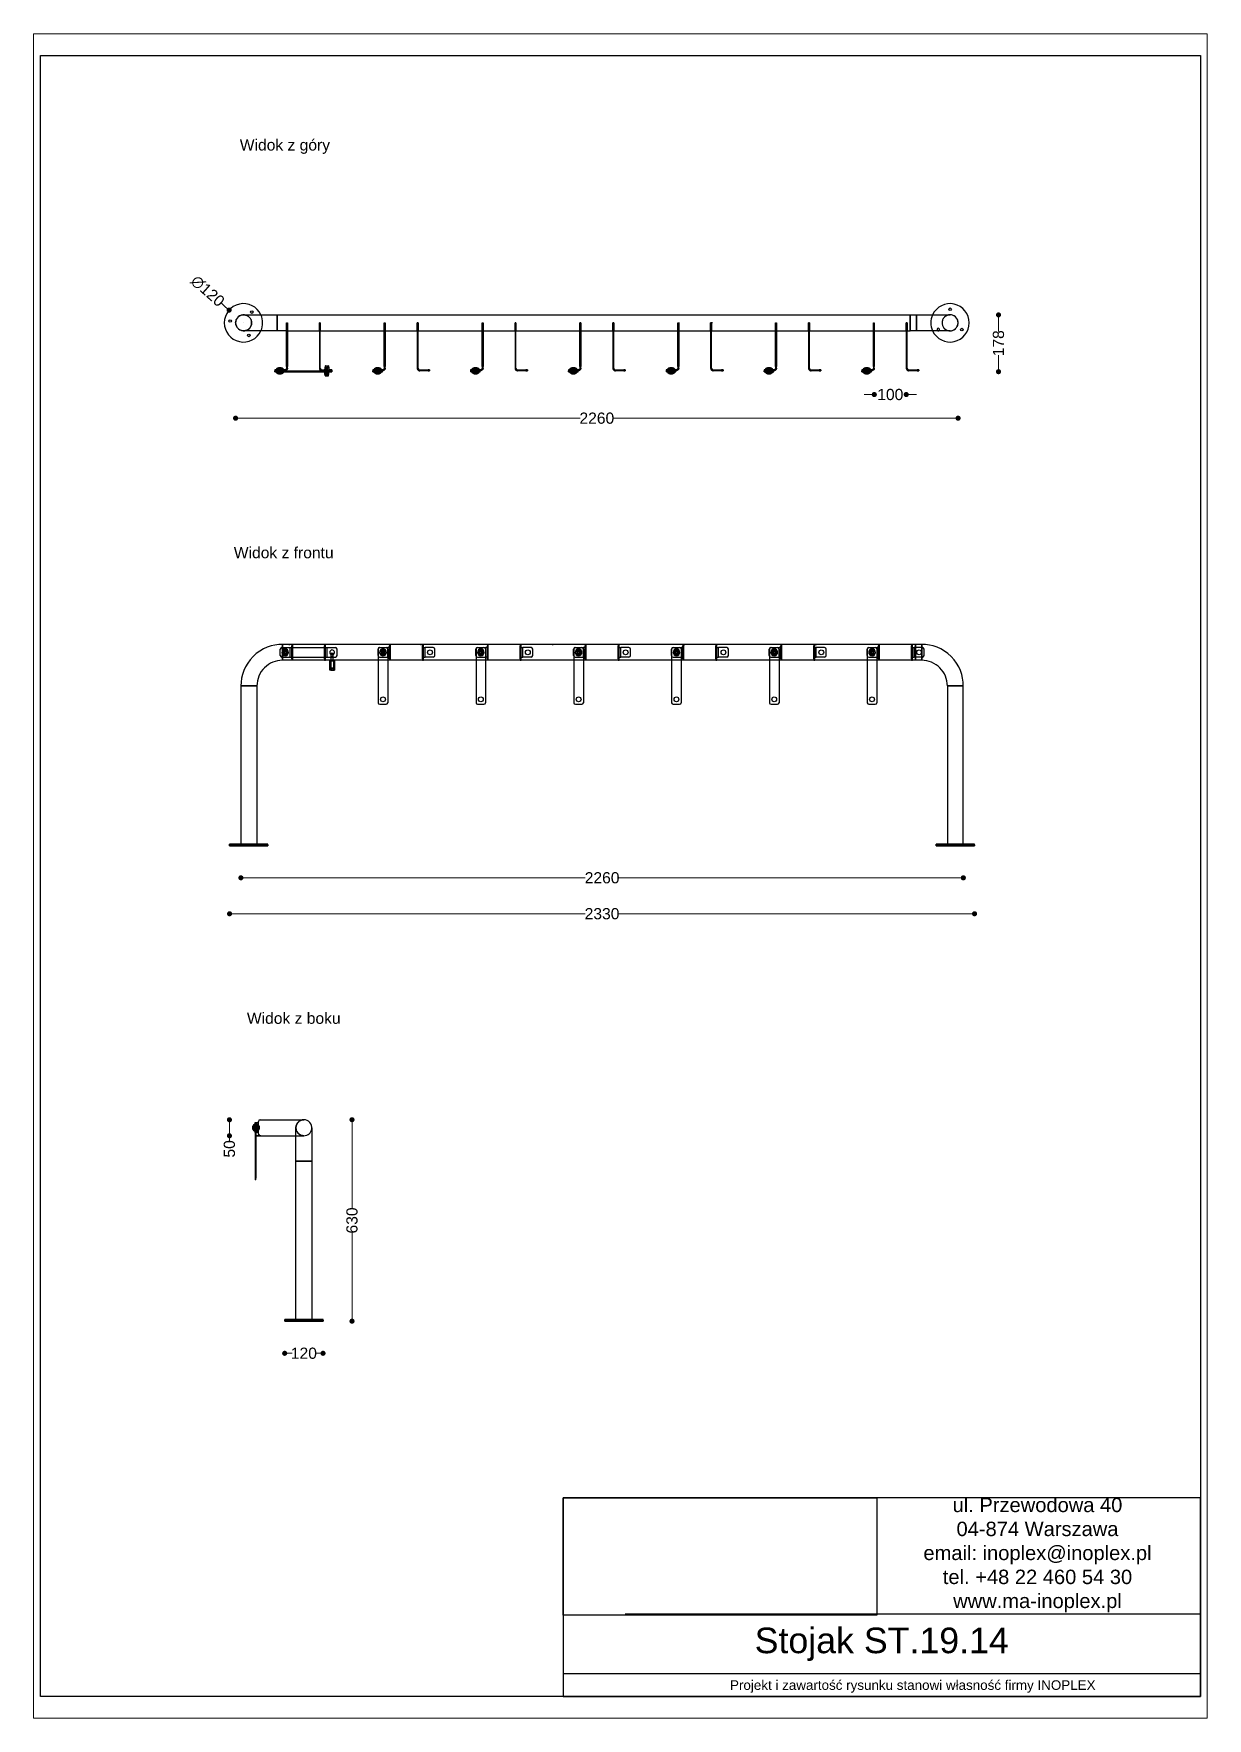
# Paper-space layout 'Układ1' of a CAD drawing. Header units: millimetres. Extents: x 1 to 201, y 2 to 289.
# The model-space entities are those that its viewports show. They can reach past a viewport. Long polylines and large blocks are cut down to what shows.
import ezdxf

# ---------------------------------------------------------------- set-up
doc = ezdxf.new("R2010")
doc.units = ezdxf.units.MM
doc.header["$LTSCALE"] = 3
for name, color, linetype in [('Cyan', 120, 'Continuous'), ('Default', 7, 'Continuous'), ('Green', 3, 'Continuous'), ('Hidden_lines', 7, 'Continuous'), ('Orange', 30, 'Continuous'), ('Red', 1, 'Continuous')]:
    doc.layers.add(name, color=color, linetype=linetype)
doc.styles.get("Standard").update_dxf_attribs({"font": 'arial.ttf'})
doc.dimstyles.new('MATEUSZ', dxfattribs={"dimtxt": 35, "dimasz": 16, "dimexe": 0.18, "dimexo": 0.0625, "dimgap": 0.09, "dimtad": 0, "dimdec": 0, "dimdsep": 46, "dimtxsty": 'Standard', "dimblk": 'DOT', "dimcen": 0.09, "dimse1": 1, "dimse2": 1, "dimadec": 0, "dimazin": 0, "dimtfac": 1, "dimtdec": 0, "dimtofl": 0, "dimtmove": 0, "dimatfit": 3, "dimfxl": 1, "dimtolj": 1, "dimtzin": 0, "dimlwd": 9, "dimlwe": 9, "dimarcsym": 0})
picture_1 = doc.add_image_def('image1.jpg', size_in_pixel=(1896, 709))

psp = doc.layouts.new('Układ1')

msp = doc.modelspace()

# ---------------------------------------------------------------- texts
for s, p in [('Widok z góry', (10989.7, 29387.4)), ('Widok z frontu', (10971, 28112.3)), ('Widok z boku', (11011.9, 26656.2))]:
    msp.add_text(s, height=34.962).set_placement(p)
at = {"attachment_point": 5}
for s, width, gutter_width, heights, insert, char_height in [('ul. Przewodowa 40\\P04-874 Warszawa\\Pemail: inoplex@inoplex.pl\\Ptel. +48 22 460 54 30\\Pwww.ma-inoplex.pl', 1019.877, 1, [432.7], (13485.1, 24994.8), 45), ('Stojak ST.19.14', 1993.625, 1, [0], (12997.9, 24715.8), 80), ('Projekt i zawartość rysunku stanowi własność firmy INOPLEX ', 1800.088, 12.5, [70.5], (13095, 24583.6), 30)]:
    msp.add_mtext_dynamic_manual_height_columns(s, width=width, gutter_width=gutter_width, heights=heights, dxfattribs=dict(at, insert=insert, char_height=char_height))

# ---------------------------------------------------------------- blocks, each defined once
blk = doc.blocks.new('_Dot')
at = {"color": 0, "linetype": 'ByBlock', "lineweight": -2}
blk.add_line((-0.5, 0), (-1, 0), dxfattribs=at)
at = {"color": 0, "linetype": 'ByBlock', "const_width": 0.5}
blk.add_lwpolyline([(-0.25, 0, 1), (0.25, 0, 1)], format="xyb", close=True, dxfattribs=at)
blk = doc.blocks.new('*D30')
at = {"color": 0, "lineweight": 9, "transparency": 16777216}
for p, q in [((10992.6, 28550.2), (12054, 28550.2)), ((13220.6, 28550.2), (12159.2, 28550.2))]:
    blk.add_line(p, q, dxfattribs=at)
at = {"layer": 'Defpoints', "color": 0, "transparency": 16777216}
for p in [(10976.6, 28848.5), (13236.6, 28848.5), (13236.6, 28550.2)]:
    blk.add_point(p, dxfattribs=at)
at = {"color": 0, "lineweight": 9, "transparency": 16777216, "xscale": 16, "yscale": 16, "zscale": 16, "rotation": 180}
blk.add_blockref('_Dot', (10976.6, 28550.2), dxfattribs=at)
at = {"color": 0, "lineweight": 9, "transparency": 16777216, "xscale": 16, "yscale": 16, "zscale": 16}
blk.add_blockref('_Dot', (13236.6, 28550.2), dxfattribs=at)
at = {"color": 0, "transparency": 16777216, "insert": (12106.6, 28550.2), "char_height": 35, "attachment_point": 5}
blk.add_mtext('\\A1;2260', dxfattribs=at)
blk = doc.blocks.new('*D31')
at = {"color": 0, "lineweight": 9, "transparency": 16777216}
for p, q in [((13363.2, 28857.4), (13363.2, 28821.7)), ((13363.2, 28711.7), (13363.2, 28747.4))]:
    blk.add_line(p, q, dxfattribs=at)
at = {"layer": 'Defpoints', "color": 0, "transparency": 16777216}
for p in [(13213.9, 28873.4), (13363.2, 28873.4), (12966.1, 28695.7)]:
    blk.add_point(p, dxfattribs=at)
at = {"color": 0, "lineweight": 9, "transparency": 16777216, "xscale": 16, "yscale": 16, "zscale": 16}
for p, rotation in [((13363.2, 28873.4), 90), ((13363.2, 28695.7), 270)]:
    blk.add_blockref('_Dot', p, dxfattribs=dict(at, rotation=rotation))
at = {"color": 0, "transparency": 16777216, "insert": (13363.2, 28784.6), "char_height": 35, "attachment_point": 5, "rotation": 90}
blk.add_mtext('\\A1;178', dxfattribs=at)
blk = doc.blocks.new('*D32')
at = {"color": 0, "lineweight": 9, "transparency": 16777216}
for p, q in [((10932.3, 28909.5), (10944.3, 28898.9)), ((11001.1, 28848.5), (11001.3, 28848.5)), ((11001.2, 28848.4), (11001.2, 28848.6))]:
    blk.add_line(p, q, dxfattribs=at)
at = {"layer": 'Defpoints', "color": 0, "transparency": 16777216}
for p in [(10956.3, 28888.3), (11046.2, 28808.8)]:
    blk.add_point(p, dxfattribs=at)
at = {"color": 0, "lineweight": 9, "transparency": 16777216, "xscale": 16, "yscale": 16, "zscale": 16, "rotation": 318.5101208558178}
blk.add_blockref('_Dot', (10956.3, 28888.3), dxfattribs=at)
at = {"color": 0, "transparency": 16777216, "insert": (10889.1, 28947.7), "char_height": 35, "attachment_point": 5, "rotation": 318.5101}
blk.add_mtext('\\A1;∅120', dxfattribs=at)
blk = doc.blocks.new('*D33')
at = {"color": 0, "lineweight": 9, "transparency": 16777216}
for p, q in [((12958.6, 28624.2), (12942.6, 28624.2)), ((13090.6, 28624.2), (13106.6, 28624.2))]:
    blk.add_line(p, q, dxfattribs=at)
at = {"layer": 'Defpoints', "color": 0, "transparency": 16777216}
for p in [(12974.6, 28711.7), (13074.6, 28711.7), (13074.6, 28624.2)]:
    blk.add_point(p, dxfattribs=at)
at = {"color": 0, "lineweight": 9, "transparency": 16777216, "xscale": 16, "yscale": 16, "zscale": 16}
blk.add_blockref('_Dot', (12974.6, 28624.2), dxfattribs=at)
at = {"color": 0, "lineweight": 9, "transparency": 16777216, "xscale": 16, "yscale": 16, "zscale": 16, "rotation": 180}
blk.add_blockref('_Dot', (13074.6, 28624.2), dxfattribs=at)
at = {"color": 0, "transparency": 16777216, "insert": (13024.6, 28624.2), "char_height": 35, "attachment_point": 5}
blk.add_mtext('\\A1;100', dxfattribs=at)
blk = doc.blocks.new('*D34')
at = {"color": 0, "lineweight": 9, "transparency": 16777216}
for p, q in [((10973.8, 27000.4), (12070.4, 27000.4)), ((13272.1, 27000.4), (12175.5, 27000.4))]:
    blk.add_line(p, q, dxfattribs=at)
at = {"layer": 'Defpoints', "color": 0, "transparency": 16777216}
for p in [(10957.8, 27213), (13288.1, 27213), (13288.1, 27000.4)]:
    blk.add_point(p, dxfattribs=at)
at = {"color": 0, "lineweight": 9, "transparency": 16777216, "xscale": 16, "yscale": 16, "zscale": 16, "rotation": 180}
blk.add_blockref('_Dot', (10957.8, 27000.4), dxfattribs=at)
at = {"color": 0, "lineweight": 9, "transparency": 16777216, "xscale": 16, "yscale": 16, "zscale": 16}
blk.add_blockref('_Dot', (13288.1, 27000.4), dxfattribs=at)
at = {"color": 0, "transparency": 16777216, "insert": (12122.9, 27000.4), "char_height": 35, "attachment_point": 5}
blk.add_mtext('\\A1;2330', dxfattribs=at)
blk = doc.blocks.new('*D35')
at = {"color": 0, "lineweight": 9, "transparency": 16777216}
for p, q in [((11009.1, 27112.8), (12070.6, 27112.8)), ((13237.1, 27112.8), (12175.7, 27112.8))]:
    blk.add_line(p, q, dxfattribs=at)
at = {"layer": 'Defpoints', "color": 0, "transparency": 16777216}
for p in [(10993.1, 27216), (13253.1, 27216), (10993.1, 27112.8)]:
    blk.add_point(p, dxfattribs=at)
at = {"color": 0, "lineweight": 9, "transparency": 16777216, "xscale": 16, "yscale": 16, "zscale": 16, "rotation": 180}
blk.add_blockref('_Dot', (10993.1, 27112.8), dxfattribs=at)
at = {"color": 0, "lineweight": 9, "transparency": 16777216, "xscale": 16, "yscale": 16, "zscale": 16}
blk.add_blockref('_Dot', (13253.1, 27112.8), dxfattribs=at)
at = {"color": 0, "transparency": 16777216, "insert": (12123.1, 27112.8), "char_height": 35, "attachment_point": 5}
blk.add_mtext('\\A1;2260', dxfattribs=at)
blk = doc.blocks.new('*D36')
at = {"color": 0, "lineweight": 9, "transparency": 16777216}
for p, q in [((11146.1, 25625.8), (11153, 25625.8)), ((11234.1, 25625.8), (11227.1, 25625.8))]:
    blk.add_line(p, q, dxfattribs=at)
at = {"layer": 'Defpoints', "color": 0, "transparency": 16777216}
for p in [(11130.1, 25726.2), (11250.1, 25726.2), (11250.1, 25625.8)]:
    blk.add_point(p, dxfattribs=at)
at = {"color": 0, "lineweight": 9, "transparency": 16777216, "xscale": 16, "yscale": 16, "zscale": 16, "rotation": 180}
blk.add_blockref('_Dot', (11130.1, 25625.8), dxfattribs=at)
at = {"color": 0, "lineweight": 9, "transparency": 16777216, "xscale": 16, "yscale": 16, "zscale": 16}
blk.add_blockref('_Dot', (11250.1, 25625.8), dxfattribs=at)
at = {"color": 0, "transparency": 16777216, "insert": (11190.1, 25625.8), "char_height": 35, "attachment_point": 5}
blk.add_mtext('\\A1;120', dxfattribs=at)
blk = doc.blocks.new('*D37')
at = {"color": 0, "lineweight": 9, "transparency": 16777216}
for p, q in [((11340.7, 26340.2), (11340.7, 26080)), ((11340.7, 25742.2), (11340.7, 26002.4))]:
    blk.add_line(p, q, dxfattribs=at)
at = {"layer": 'Defpoints', "color": 0, "transparency": 16777216}
for p in [(11053.3, 26356.2), (11340.7, 26356.2), (11250.1, 25726.2)]:
    blk.add_point(p, dxfattribs=at)
at = {"color": 0, "lineweight": 9, "transparency": 16777216, "xscale": 16, "yscale": 16, "zscale": 16}
for p, rotation in [((11340.7, 26356.2), 90), ((11340.7, 25726.2), 270)]:
    blk.add_blockref('_Dot', p, dxfattribs=dict(at, rotation=rotation))
at = {"color": 0, "transparency": 16777216, "insert": (11340.7, 26041.2), "char_height": 35, "attachment_point": 5, "rotation": 90}
blk.add_mtext('\\A1;630', dxfattribs=at)
blk = doc.blocks.new('*D38')
at = {"color": 0, "lineweight": 9, "transparency": 16777216}
for p, q in [((10957.2, 26340.2), (10957.2, 26322.2)), ((10957.2, 26306.2), (10957.2, 26290.2))]:
    blk.add_line(p, q, dxfattribs=at)
at = {"layer": 'Defpoints', "color": 0, "transparency": 16777216}
for p in [(11053.3, 26356.2), (10957.2, 26306.2), (11053.3, 26306.2)]:
    blk.add_point(p, dxfattribs=at)
at = {"color": 0, "lineweight": 9, "transparency": 16777216, "xscale": 16, "yscale": 16, "zscale": 16}
for p, rotation in [((10957.2, 26356.2), 90), ((10957.2, 26306.2), 270)]:
    blk.add_blockref('_Dot', p, dxfattribs=dict(at, rotation=rotation))
at = {"color": 0, "transparency": 16777216, "insert": (10957.2, 26265.1), "char_height": 35, "attachment_point": 5, "rotation": 90}
blk.add_mtext('\\A1;50', dxfattribs=at)

# ---------------------------------------------------------------- dimensions: what is measured, and where the dimension line sits
dim = msp.add_diameter_dim_2p(p1=(11046.2, 28808.8), p2=(10956.3, 28888.3), dimstyle='MATEUSZ')
dim.commit()
dim.dimension.update_dxf_attribs({"geometry": '*D32', "text_midpoint": (10889.1, 28947.7)})
for base, p1, p2, picture, middle in [((13363.2, 28873.4), (12966.1, 28695.7), (13213.9, 28873.4), '*D31', (13363.2, 28784.6)), ((10957.2, 26306.2), (11053.3, 26356.2), (11053.3, 26306.2), '*D38', (10957.2, 26265.1)), ((11340.7, 26356.2), (11250.1, 25726.2), (11053.3, 26356.2), '*D37', (11340.7, 26041.2))]:
    dim = msp.add_linear_dim(base=base, p1=p1, p2=p2, angle=90, dimstyle='MATEUSZ')
    dim.commit()
    dim.dimension.update_dxf_attribs({"geometry": picture, "text_midpoint": middle})
for base, p1, p2, picture, middle in [((13236.6, 28550.2), (10976.6, 28848.5), (13236.6, 28848.5), '*D30', (12106.6, 28550.2)), ((13074.6, 28624.2), (12974.6, 28711.7), (13074.6, 28711.7), '*D33', (13024.6, 28624.2)), ((13288.1, 27000.4), (10957.8, 27213), (13288.1, 27213), '*D34', (12122.9, 27000.4)), ((10993.1, 27112.8), (13253.1, 27216), (10993.1, 27216), '*D35', (12123.1, 27112.8)), ((11250.1, 25625.8), (11130.1, 25726.2), (11250.1, 25726.2), '*D36', (11190.1, 25625.8))]:
    dim = msp.add_linear_dim(base=base, p1=p1, p2=p2, dimstyle='MATEUSZ')
    dim.commit()
    dim.dimension.update_dxf_attribs({"geometry": picture, "text_midpoint": middle})

# ---------------------------------------------------------------- linework, layer by layer
for p, q in [((11116.9, 28873.5), (13086.6, 28873.5)), ((10957.8, 27216), (10957.8, 27218)), ((11077.7, 27216), (11077.7, 27218)), ((13168.1, 27216), (13168.1, 27218)), ((13288.1, 27216), (13288.1, 27218)), ((11130.1, 25729.2), (11130.1, 25731.2)), ((11250.1, 25729.2), (11250.1, 25731.2)), ((13995, 24809.6), (12194.9, 24809.6)), ((13994.7, 24623), (12001.1, 24623))]:
    msp.add_line(p, q)
for points in [[(10366.2, 24552.5), (10366.2, 29684.6), (13995, 29684.6), (13995, 24552.5)], [(12001.1, 24552.5), (13995, 24552.5), (13995, 25174.2), (12001.1, 25174.2)]]:
    msp.add_lwpolyline(points, close=True)
at = {"layer": 'Cyan', "color": 0}
for p, q in [((11257.4, 28714.1), (11266.5, 28714.1)), ((11257.4, 28713.5), (11266.5, 28713.5)), ((11257.4, 28683.5), (11266.5, 28683.5)), ((11257.4, 28682.9), (11266.5, 28682.9)), ((11271, 27763), (11271, 27791.8)), ((11273.4, 27791.8), (11273.4, 27763)), ((11274, 27792.4), (11283.1, 27792.4)), ((11274, 27791.8), (11283.1, 27791.8)), ((11274, 27791.8), (11274, 27763)), ((11283.1, 27791.8), (11283.1, 27763)), ((11283.7, 27791.8), (11283.7, 27763)), ((11286, 27791.8), (11286, 27763)), ((11274, 27763), (11283.1, 27763)), ((11274, 27762.4), (11283.1, 27762.4))]:
    msp.add_line(p, q, dxfattribs=at)
for points in [[(11256.9, 28713.7, 0), (11255.3, 28707.7, 0), (11254.6, 28701.5, 0)], [(11257.4, 28713.5, 0), (11256, 28707.6, 0), (11255.2, 28701.5, 0)], [(11257.4, 28713.5, 0), (11257, 28713.6, 0), (11256.9, 28713.7, 0), (11256.9, 28713.7, 0), (11256.9, 28713.7, 0), (11256.9, 28713.7, 0), (11256.9, 28713.7, 0), (11256.9, 28713.7, 0), (11256.9, 28713.7, 0), (11256.9, 28713.7, 0), (11256.9, 28713.7, 0), (11256.9, 28713.7, 0), (11256.9, 28713.7, 0), (11256.9, 28713.7, 0), (11256.9, 28713.7, 0), (11256.9, 28713.7, 0), (11256.9, 28713.7, 0), (11256.9, 28713.7, 0), (11256.9, 28713.7, 0)], [(11257.4, 28714.1, 0), (11257.4, 28714.1, 0), (11257.4, 28714.1, 0), (11257.4, 28714.1, 0), (11257.4, 28714.1, 0), (11257.4, 28714.1, 0), (11257.4, 28714.1, 0), (11257.4, 28714.1, 0), (11257.4, 28714.1, 0), (11257.4, 28714.1, 0), (11257.4, 28714.1, 0), (11257.4, 28714.1, 0), (11257.4, 28714.1, 0), (11257.4, 28714.1, 0), (11257.4, 28714.1, 0), (11257.4, 28714.1, 0), (11257.4, 28713.5, 0)], [(11266.5, 28713.5, 0), (11266.5, 28714.1, 0)], [(11267.1, 28713.7, 0), (11267.1, 28713.7, 0), (11267.1, 28713.7, 0), (11267.1, 28713.7, 0), (11267.1, 28713.7, 0), (11267.1, 28713.7, 0), (11267.1, 28713.7, 0), (11267.1, 28713.7, 0), (11267.1, 28713.7, 0), (11267.1, 28713.7, 0), (11267.1, 28713.7, 0), (11267.1, 28713.7, 0), (11267.1, 28713.7, 0), (11267.1, 28713.7, 0), (11267.1, 28713.7, 0), (11267.1, 28713.7, 0), (11267.1, 28713.7, 0), (11266.5, 28713.5, 0)], [(11266.5, 28713.5, 0), (11268, 28707.6, 0), (11268.8, 28701.5, 0)], [(11267.1, 28713.7, 0), (11268.6, 28707.7, 0), (11269.4, 28701.5, 0)], [(11256.9, 28683.3, 0), (11255.3, 28689.4, 0), (11254.6, 28695.5, 0)], [(11257.4, 28683.5, 0), (11256, 28689.4, 0), (11255.2, 28695.5, 0)], [(11256.9, 28683.3, 0), (11256.9, 28683.3, 0), (11256.9, 28683.3, 0), (11256.9, 28683.3, 0), (11256.9, 28683.3, 0), (11256.9, 28683.3, 0), (11256.9, 28683.3, 0), (11256.9, 28683.3, 0), (11256.9, 28683.3, 0), (11256.9, 28683.3, 0), (11256.9, 28683.3, 0), (11256.9, 28683.3, 0), (11256.9, 28683.3, 0), (11256.9, 28683.3, 0), (11256.9, 28683.3, 0), (11256.9, 28683.3, 0), (11256.9, 28683.3, 0), (11257.4, 28683.5, 0)], [(11257.4, 28683.5, 0), (11257.4, 28683.1, 0), (11257.4, 28682.9, 0), (11257.4, 28682.9, 0), (11257.4, 28682.9, 0), (11257.4, 28682.9, 0), (11257.4, 28682.9, 0), (11257.4, 28682.9, 0), (11257.4, 28682.9, 0), (11257.4, 28682.9, 0), (11257.4, 28682.9, 0), (11257.4, 28682.9, 0), (11257.4, 28682.9, 0), (11257.4, 28682.9, 0), (11257.4, 28682.9, 0), (11257.4, 28682.9, 0), (11257.4, 28682.9, 0), (11257.4, 28682.9, 0), (11257.4, 28682.9, 0)], [(11266.5, 28683.5, 0), (11268, 28689.4, 0), (11268.8, 28695.5, 0)], [(11266.5, 28683.5, 0), (11267, 28683.4, 0), (11267.1, 28683.3, 0), (11267.1, 28683.3, 0), (11267.1, 28683.3, 0), (11267.1, 28683.3, 0), (11267.1, 28683.3, 0), (11267.1, 28683.3, 0), (11267.1, 28683.3, 0), (11267.1, 28683.3, 0), (11267.1, 28683.3, 0), (11267.1, 28683.3, 0), (11267.1, 28683.3, 0), (11267.1, 28683.3, 0), (11267.1, 28683.3, 0), (11267.1, 28683.3, 0), (11267.1, 28683.3, 0), (11267.1, 28683.3, 0), (11267.1, 28683.3, 0)], [(11266.5, 28682.9, 0), (11266.5, 28682.9, 0), (11266.5, 28682.9, 0), (11266.5, 28682.9, 0), (11266.5, 28682.9, 0), (11266.5, 28682.9, 0), (11266.5, 28682.9, 0), (11266.5, 28682.9, 0), (11266.5, 28682.9, 0), (11266.5, 28682.9, 0), (11266.5, 28682.9, 0), (11266.5, 28682.9, 0), (11266.5, 28682.9, 0), (11266.5, 28682.9, 0), (11266.5, 28682.9, 0), (11266.5, 28683, 0), (11266.5, 28683.5, 0)], [(11267.1, 28683.3, 0), (11268.6, 28689.4, 0), (11269.4, 28695.5, 0)], [(11271, 27791.8, 0), (11271, 27791.8, 0), (11271, 27791.9, 0), (11271, 27791.9, 0), (11271.1, 27792, 0), (11271.1, 27792, 0), (11271.1, 27792.1, 0), (11271.2, 27792.1, 0), (11271.2, 27792.2, 0), (11271.2, 27792.2, 0), (11271.3, 27792.3, 0), (11271.3, 27792.3, 0), (11271.4, 27792.3, 0), (11271.5, 27792.3, 0), (11271.5, 27792.4, 0), (11271.6, 27792.4, 0), (11271.6, 27792.4, 0)], [(11271, 27791.8, 0), (11271, 27791.8, 0), (11271, 27791.9, 0), (11271, 27791.9, 0), (11271.1, 27792, 0), (11271.1, 27792.1, 0), (11271.1, 27792.1, 0), (11271.2, 27792.2, 0), (11271.2, 27792.2, 0), (11271.3, 27792.2, 0), (11271.3, 27792.3, 0), (11271.4, 27792.3, 0), (11271.4, 27792.3, 0), (11271.5, 27792.4, 0), (11271.5, 27792.4, 0), (11271.6, 27792.4, 0), (11271.6, 27792.4, 0)], [(11273.4, 27791.8, 0), (11271.6, 27791.8, 0), (11271.2, 27791.8, 0), (11271.1, 27791.8, 0), (11271, 27791.8, 0), (11271, 27791.8, 0), (11271, 27791.8, 0), (11271, 27791.8, 0), (11271, 27791.8, 0), (11271, 27791.8, 0), (11271, 27791.8, 0), (11271, 27791.8, 0), (11271, 27791.8, 0), (11271, 27791.8, 0), (11271, 27791.8, 0), (11271, 27791.8, 0), (11271, 27791.8, 0), (11271, 27791.8, 0), (11271, 27791.8, 0)], [(11274, 27792.4, 0), (11272.2, 27792.4, 0), (11271.8, 27792.4, 0), (11271.7, 27792.4, 0), (11271.7, 27792.4, 0), (11271.6, 27792.4, 0), (11271.6, 27792.4, 0), (11271.6, 27792.4, 0), (11271.6, 27792.4, 0), (11271.6, 27792.4, 0), (11271.6, 27792.4, 0), (11271.6, 27792.4, 0), (11271.6, 27792.4, 0), (11271.6, 27792.4, 0), (11271.6, 27792.4, 0), (11271.6, 27792.4, 0), (11271.6, 27792.4, 0), (11271.6, 27792.4, 0), (11271.6, 27792.4, 0)], [(11273.4, 27791.8, 0), (11273.4, 27791.8, 0), (11273.4, 27791.9, 0), (11273.4, 27791.9, 0), (11273.4, 27792, 0), (11273.4, 27792, 0), (11273.5, 27792.1, 0), (11273.5, 27792.1, 0), (11273.6, 27792.2, 0), (11273.6, 27792.2, 0), (11273.6, 27792.3, 0), (11273.7, 27792.3, 0), (11273.8, 27792.3, 0), (11273.8, 27792.4, 0), (11273.9, 27792.4, 0), (11273.9, 27792.4, 0), (11274, 27792.4, 0)], [(11274, 27791.8, 0), (11273.4, 27791.8, 0)], [(11274, 27792.4, 0), (11274, 27792.4, 0), (11274, 27792.4, 0), (11274, 27792.4, 0), (11274, 27792.4, 0), (11274, 27792.4, 0), (11274, 27792.4, 0), (11274, 27792.4, 0), (11274, 27792.4, 0), (11274, 27792.4, 0), (11274, 27792.4, 0), (11274, 27792.4, 0), (11274, 27792.4, 0), (11274, 27792.4, 0), (11274, 27792.4, 0), (11274, 27792.4, 0), (11274, 27792.3, 0), (11274, 27791.8, 0)], [(11283.1, 27792.4, 0), (11285.4, 27792.4, 0)], [(11283.1, 27792.4, 0), (11283.1, 27792.4, 0), (11283.2, 27792.4, 0), (11283.2, 27792.4, 0), (11283.3, 27792.3, 0), (11283.3, 27792.3, 0), (11283.4, 27792.3, 0), (11283.4, 27792.2, 0), (11283.5, 27792.2, 0), (11283.5, 27792.1, 0), (11283.6, 27792.1, 0), (11283.6, 27792, 0), (11283.6, 27792, 0), (11283.6, 27791.9, 0), (11283.6, 27791.9, 0), (11283.7, 27791.8, 0), (11283.7, 27791.8, 0)], [(11283.1, 27791.8, 0), (11283.1, 27792.2, 0), (11283.1, 27792.3, 0), (11283.1, 27792.4, 0), (11283.1, 27792.4, 0), (11283.1, 27792.4, 0), (11283.1, 27792.4, 0), (11283.1, 27792.4, 0), (11283.1, 27792.4, 0), (11283.1, 27792.4, 0), (11283.1, 27792.4, 0), (11283.1, 27792.4, 0), (11283.1, 27792.4, 0), (11283.1, 27792.4, 0), (11283.1, 27792.4, 0), (11283.1, 27792.4, 0), (11283.1, 27792.4, 0), (11283.1, 27792.4, 0), (11283.1, 27792.4, 0)], [(11283.7, 27791.8, 0), (11283.6, 27791.8, 0), (11283.1, 27791.8, 0)], [(11283.7, 27791.8, 0), (11286, 27791.8, 0)], [(11285.4, 27792.4, 0), (11285.5, 27792.4, 0), (11285.5, 27792.4, 0), (11285.6, 27792.4, 0), (11285.6, 27792.3, 0), (11285.7, 27792.3, 0), (11285.7, 27792.3, 0), (11285.8, 27792.2, 0), (11285.8, 27792.2, 0), (11285.9, 27792.2, 0), (11285.9, 27792.1, 0), (11285.9, 27792.1, 0), (11286, 27792, 0), (11286, 27791.9, 0), (11286, 27791.9, 0), (11286, 27791.8, 0), (11286, 27791.8, 0)], [(11285.4, 27792.4, 0), (11285.5, 27792.4, 0), (11285.5, 27792.4, 0), (11285.6, 27792.3, 0), (11285.6, 27792.3, 0), (11285.7, 27792.3, 0), (11285.7, 27792.3, 0), (11285.8, 27792.2, 0), (11285.8, 27792.2, 0), (11285.9, 27792.1, 0), (11285.9, 27792.1, 0), (11285.9, 27792, 0), (11286, 27792, 0), (11286, 27791.9, 0), (11286, 27791.9, 0), (11286, 27791.8, 0), (11286, 27791.8, 0)], [(11273.4, 27763, 0), (11271, 27763, 0)], [(11271.6, 27762.4, 0), (11271.6, 27762.4, 0), (11271.5, 27762.4, 0), (11271.5, 27762.4, 0), (11271.4, 27762.4, 0), (11271.3, 27762.4, 0), (11271.3, 27762.5, 0), (11271.2, 27762.5, 0), (11271.2, 27762.6, 0), (11271.2, 27762.6, 0), (11271.1, 27762.6, 0), (11271.1, 27762.7, 0), (11271.1, 27762.8, 0), (11271, 27762.8, 0), (11271, 27762.9, 0), (11271, 27762.9, 0), (11271, 27763, 0)], [(11271.6, 27762.4, 0), (11271.6, 27762.4, 0), (11271.5, 27762.4, 0), (11271.5, 27762.4, 0), (11271.4, 27762.4, 0), (11271.4, 27762.4, 0), (11271.3, 27762.5, 0), (11271.3, 27762.5, 0), (11271.2, 27762.5, 0), (11271.2, 27762.6, 0), (11271.1, 27762.6, 0), (11271.1, 27762.7, 0), (11271.1, 27762.8, 0), (11271, 27762.8, 0), (11271, 27762.9, 0), (11271, 27762.9, 0), (11271, 27763, 0)], [(11274, 27762.4, 0), (11271.6, 27762.4, 0)], [(11274, 27762.4, 0), (11273.9, 27762.4, 0), (11273.9, 27762.4, 0), (11273.8, 27762.4, 0), (11273.8, 27762.4, 0), (11273.7, 27762.4, 0), (11273.6, 27762.5, 0), (11273.6, 27762.5, 0), (11273.6, 27762.6, 0), (11273.5, 27762.6, 0), (11273.5, 27762.7, 0), (11273.4, 27762.7, 0), (11273.4, 27762.8, 0), (11273.4, 27762.8, 0), (11273.4, 27762.9, 0), (11273.4, 27762.9, 0), (11273.4, 27763, 0)], [(11273.4, 27763, 0), (11273.5, 27763, 0), (11274, 27763, 0)], [(11274, 27763, 0), (11274, 27762.4, 0)], [(11282.7, 27762.5, 0), (11282.7, 27762.5, 0), (11282.7, 27762.5, 0), (11282.7, 27762.5, 0), (11282.7, 27762.5, 0), (11282.7, 27762.5, 0), (11282.7, 27762.5, 0), (11282.7, 27762.5, 0), (11282.7, 27762.5, 0), (11282.7, 27762.5, 0), (11282.7, 27762.5, 0), (11282.7, 27762.5, 0), (11282.7, 27762.5, 0), (11282.7, 27762.5, 0), (11282.6, 27762.5, 0), (11282.2, 27762.5, 0), (11278.6, 27762.5, 0), (11275.6, 27762.5, 0), (11274.6, 27762.5, 0), (11274.4, 27762.5, 0), (11274.3, 27762.5, 0), (11274.3, 27762.5, 0), (11274.3, 27762.5, 0), (11274.3, 27762.5, 0), (11274.3, 27762.5, 0), (11274.3, 27762.5, 0), (11274.3, 27762.5, 0), (11274.3, 27762.5, 0), (11274.3, 27762.5, 0), (11274.3, 27762.5, 0), (11274.3, 27762.5, 0), (11274.3, 27762.5, 0), (11274.3, 27762.5, 0), (11274.3, 27762.5, 0)], [(11283.1, 27763, 0), (11283.7, 27763, 0)], [(11283.7, 27763, 0), (11283.7, 27762.9, 0), (11283.6, 27762.9, 0), (11283.6, 27762.8, 0), (11283.6, 27762.8, 0), (11283.6, 27762.7, 0), (11283.6, 27762.7, 0), (11283.5, 27762.6, 0), (11283.5, 27762.6, 0), (11283.4, 27762.5, 0), (11283.4, 27762.5, 0), (11283.3, 27762.4, 0), (11283.3, 27762.4, 0), (11283.2, 27762.4, 0), (11283.2, 27762.4, 0), (11283.1, 27762.4, 0), (11283.1, 27762.4, 0)], [(11283.1, 27762.4, 0), (11283.1, 27762.4, 0), (11283.1, 27762.4, 0), (11283.1, 27762.4, 0), (11283.1, 27762.4, 0), (11283.1, 27762.4, 0), (11283.1, 27762.4, 0), (11283.1, 27762.4, 0), (11283.1, 27762.4, 0), (11283.1, 27762.4, 0), (11283.1, 27762.4, 0), (11283.1, 27762.4, 0), (11283.1, 27762.4, 0), (11283.1, 27762.4, 0), (11283.1, 27762.4, 0), (11283.1, 27762.5, 0), (11283.1, 27763, 0)], [(11283.1, 27762.4, 0), (11285.4, 27762.4, 0)], [(11283.7, 27763, 0), (11286, 27763, 0)], [(11286, 27763, 0), (11286, 27762.9, 0), (11286, 27762.9, 0), (11286, 27762.8, 0), (11286, 27762.8, 0), (11285.9, 27762.7, 0), (11285.9, 27762.6, 0), (11285.9, 27762.6, 0), (11285.8, 27762.6, 0), (11285.8, 27762.5, 0), (11285.7, 27762.5, 0), (11285.7, 27762.4, 0), (11285.6, 27762.4, 0), (11285.6, 27762.4, 0), (11285.5, 27762.4, 0), (11285.5, 27762.4, 0), (11285.4, 27762.4, 0)], [(11286, 27763, 0), (11286, 27762.9, 0), (11286, 27762.9, 0), (11286, 27762.8, 0), (11286, 27762.8, 0), (11285.9, 27762.7, 0), (11285.9, 27762.6, 0), (11285.9, 27762.6, 0), (11285.8, 27762.6, 0), (11285.8, 27762.5, 0), (11285.7, 27762.5, 0), (11285.7, 27762.4, 0), (11285.6, 27762.4, 0), (11285.6, 27762.4, 0), (11285.5, 27762.4, 0), (11285.5, 27762.4, 0), (11285.4, 27762.4, 0)], [(11055.1, 26305.5, 0), (11040.1, 26305.5, 0)], [(11055.2, 26304.9, 0), (11040.1, 26304.9, 0)], [(11055.2, 26304.9, 0), (11055.2, 26305.1, 0), (11055.2, 26305.2, 0), (11055.2, 26305.3, 0), (11055.2, 26305.4, 0), (11055.1, 26305.4, 0), (11055.1, 26305.5, 0), (11055.1, 26305.5, 0), (11055.1, 26305.5, 0), (11055.1, 26305.5, 0), (11055.1, 26305.5, 0), (11055.1, 26305.5, 0), (11055.1, 26305.5, 0), (11055.1, 26305.5, 0)], [(11055.7, 26304.9, 0), (11055.7, 26304.9, 0), (11055.7, 26304.9, 0), (11055.7, 26304.9, 0), (11055.7, 26304.9, 0), (11055.7, 26304.9, 0), (11055.7, 26304.9, 0), (11055.7, 26304.9, 0), (11055.7, 26304.9, 0), (11055.7, 26304.9, 0), (11055.7, 26304.9, 0), (11055.7, 26304.9, 0), (11055.7, 26304.9, 0), (11055.7, 26304.9, 0), (11055.7, 26304.9, 0), (11055.6, 26304.9, 0), (11055.2, 26304.9, 0)]]:
    msp.add_polyline3d(points, dxfattribs=at)
for centre, start, end in [((11257.4, 28713.5), 90, 162.343), ((11266.5, 28713.5), 17.657, 90), ((11257.4, 28683.5), 197.657, 270), ((11257.4, 28683.5), 197.657, 270), ((11266.5, 28683.5), 270, 342.343), ((11271.6, 27791.8), 90, 180), ((11285.4, 27791.8), 0, 90), ((11271.6, 27763), 180, 270), ((11285.4, 27763), 270, 0), ((11055.1, 26304.9), 0, 90)]:
    msp.add_arc(centre, 0.625, start, end, dxfattribs=at)
at = {"layer": 'Default', "color": 0}
for p, q in [((11106.6, 28873.5), (11116.9, 28873.5)), ((13086.6, 28873.5), (13106.6, 28873.5)), ((11135.6, 28823.5), (11106.6, 28823.5)), ((11135.6, 28711.5), (11135.6, 28848.3)), ((11135.6, 28848.3), (11138.6, 28848.3)), ((11138.6, 28848.3), (11138.6, 28711.5)), ((11138.6, 28823.5), (11238.6, 28823.5)), ((11238.6, 28848.3), (11238.6, 28711.5)), ((11241.6, 28848.3), (11238.6, 28848.3)), ((11241.6, 28711.5), (11241.6, 28848.3)), ((11241.6, 28823.5), (11441.6, 28823.5)), ((11441.6, 28711.7), (11441.6, 28848.5)), ((11441.6, 28848.5), (11444.6, 28848.5)), ((11444.6, 28848.5), (11444.6, 28711.7)), ((11444.6, 28823.5), (11544.6, 28823.5)), ((11544.6, 28848.5), (11544.6, 28711.7)), ((11547.6, 28848.5), (11544.6, 28848.5)), ((11544.6, 28823.6), (11544.6, 28711.7)), ((11547.6, 28711.7), (11547.6, 28848.5)), ((11547.6, 28711.7), (11547.6, 28823.9)), ((11547.6, 28823.5), (11747.6, 28823.5)), ((11747.6, 28711.7), (11747.6, 28848.5)), ((11747.6, 28848.5), (11750.6, 28848.5)), ((11750.6, 28848.5), (11750.6, 28711.7)), ((11750.6, 28823.5), (11850.6, 28823.5)), ((11850.6, 28848.5), (11850.6, 28711.7)), ((11853.6, 28848.5), (11850.6, 28848.5)), ((11850.6, 28823.6), (11850.6, 28711.7)), ((11853.6, 28711.7), (11853.6, 28848.5)), ((11853.6, 28711.7), (11853.6, 28823.9)), ((11853.6, 28823.5), (12053.6, 28823.5)), ((12056.6, 28848.5), (12053.6, 28848.5)), ((12053.6, 28711.7), (12053.6, 28848.5)), ((12053.6, 28848.5), (12056.6, 28848.5)), ((12054.6, 28848.3), (12053.6, 28848.3)), ((12056.6, 28848.5), (12056.6, 28711.7)), ((12056.6, 28823.5), (12156.6, 28823.5)), ((12156.6, 28848.5), (12156.6, 28711.7)), ((12159.6, 28848.5), (12156.6, 28848.5)), ((12156.6, 28823.6), (12156.6, 28711.7)), ((12159.6, 28711.7), (12159.6, 28848.5)), ((12159.6, 28711.7), (12159.6, 28823.9)), ((12159.6, 28823.5), (12359.6, 28823.5)), ((12359.6, 28711.7), (12359.6, 28848.5)), ((12359.6, 28848.5), (12362.6, 28848.5)), ((12362.6, 28848.5), (12365.6, 28848.5)), ((12362.6, 28848.5), (12362.6, 28711.7)), ((12362.6, 28848.3), (12365.6, 28848.3)), ((12362.6, 28823.5), (12462.6, 28823.5)), ((12462.6, 28848.5), (12462.6, 28711.7)), ((12465.6, 28848.5), (12462.6, 28848.5)), ((12462.6, 28823.6), (12462.6, 28711.7)), ((12468.6, 28848.5), (12465.6, 28848.5)), ((12465.6, 28711.7), (12465.6, 28848.5)), ((12468.6, 28848.3), (12465.6, 28848.3)), ((12465.6, 28823.5), (12665.6, 28823.5)), ((12665.6, 28711.7), (12665.6, 28848.5)), ((12665.6, 28848.5), (12668.6, 28848.5)), ((12668.6, 28848.5), (12668.6, 28711.7)), ((12668.6, 28823.5), (12768.6, 28823.5)), ((12768.6, 28848.5), (12768.6, 28711.7)), ((12771.6, 28848.5), (12768.6, 28848.5)), ((12768.6, 28823.6), (12768.6, 28711.7)), ((12771.6, 28711.7), (12771.6, 28848.5)), ((12771.6, 28711.7), (12771.6, 28823.9)), ((12771.6, 28823.5), (12971.6, 28823.5)), ((12971.6, 28711.7), (12971.6, 28848.5)), ((12971.6, 28848.5), (12974.6, 28848.5)), ((12974.6, 28848.5), (12974.6, 28711.7)), ((12974.6, 28823.5), (13074.6, 28823.5)), ((13074.6, 28848.5), (13074.6, 28711.7)), ((13077.6, 28848.5), (13074.6, 28848.5)), ((13074.6, 28823.6), (13074.6, 28711.7)), ((13077.6, 28711.7), (13077.6, 28848.5)), ((13077.6, 28711.7), (13077.6, 28823.9)), ((13077.6, 28823.5), (13086.6, 28823.5)), ((13086.6, 28848.7), (13086.6, 28848.5)), ((13106.6, 28823.5), (13086.6, 28823.5)), ((11099.6, 28701.5), (11099.6, 28698.5)), ((11099.6, 28695.5), (11099.6, 28698.5)), ((11130.6, 28701.5), (11104.6, 28701.5)), ((11104.6, 28701.5), (11104.6, 28698.5)), ((11104.6, 28698.5), (11272.6, 28698.5)), ((11104.6, 28695.5), (11104.6, 28698.5)), ((11104.6, 28698.5), (11130.6, 28698.5)), ((11104.6, 28695.5), (11272.6, 28695.5)), ((11138.6, 28711.5), (11135.6, 28711.5)), ((11138.6, 28706.5), (11135.6, 28706.5)), ((11238.6, 28711.5), (11241.6, 28711.5)), ((11238.6, 28706.5), (11241.6, 28706.5)), ((11246.6, 28701.5), (11272.6, 28701.5)), ((11272.6, 28698.5), (11246.6, 28698.5)), ((11272.6, 28701.5), (11272.6, 28698.5)), ((11272.6, 28698.5), (11272.6, 28695.5)), ((11277.6, 28701.5), (11277.6, 28698.5)), ((11277.6, 28698.5), (11277.6, 28695.5)), ((11405.6, 28701.7), (11405.6, 28698.7)), ((11406.1, 28695.7), (11406.1, 28698.7)), ((11436.6, 28701.7), (11410.6, 28701.7)), ((11410.6, 28701.7), (11410.6, 28698.7)), ((11410.6, 28698.7), (11436.6, 28698.7)), ((11411.1, 28698.7), (11431.1, 28698.7)), ((11411.1, 28695.7), (11411.1, 28698.7)), ((11411.1, 28695.7), (11431.1, 28695.7)), ((11431.1, 28695.7), (11431.1, 28698.7)), ((11436.1, 28695.7), (11436.1, 28698.7)), ((11444.6, 28711.7), (11441.6, 28711.7)), ((11444.6, 28706.7), (11441.6, 28706.7)), ((11544.6, 28711.7), (11547.6, 28711.7)), ((11544.6, 28706.7), (11547.6, 28706.7)), ((11552.6, 28701.7), (11578.6, 28701.7)), ((11578.6, 28698.7), (11552.6, 28698.7)), ((11578.6, 28701.7), (11578.6, 28698.7)), ((11583.6, 28701.7), (11583.6, 28698.7)), ((11711.6, 28701.7), (11711.6, 28698.7)), ((11712.1, 28695.7), (11712.1, 28698.7)), ((11742.6, 28701.7), (11716.6, 28701.7)), ((11716.6, 28701.7), (11716.6, 28698.7)), ((11716.6, 28698.7), (11742.6, 28698.7)), ((11717.1, 28698.7), (11737.1, 28698.7)), ((11717.1, 28695.7), (11717.1, 28698.7)), ((11717.1, 28695.7), (11737.1, 28695.7)), ((11737.1, 28695.7), (11737.1, 28698.7)), ((11742.1, 28695.7), (11742.1, 28698.7)), ((11750.6, 28711.7), (11747.6, 28711.7)), ((11750.6, 28706.7), (11747.6, 28706.7)), ((11850.6, 28711.7), (11853.6, 28711.7)), ((11850.6, 28706.7), (11853.6, 28706.7)), ((11858.6, 28701.7), (11884.6, 28701.7)), ((11884.6, 28698.7), (11858.6, 28698.7)), ((11884.6, 28701.7), (11884.6, 28698.7)), ((11889.6, 28701.7), (11889.6, 28698.7)), ((12017.6, 28701.7), (12017.6, 28698.7)), ((12018.1, 28695.7), (12018.1, 28698.7)), ((12048.6, 28701.7), (12022.6, 28701.7)), ((12022.6, 28701.7), (12022.6, 28698.7)), ((12022.6, 28698.7), (12048.6, 28698.7)), ((12023.1, 28698.7), (12043.1, 28698.7)), ((12023.1, 28695.7), (12023.1, 28698.7)), ((12023.1, 28695.7), (12043.1, 28695.7)), ((12043.1, 28695.7), (12043.1, 28698.7)), ((12048.1, 28695.7), (12048.1, 28698.7)), ((12056.6, 28711.7), (12053.6, 28711.7)), ((12056.6, 28706.7), (12053.6, 28706.7)), ((12156.6, 28711.7), (12159.6, 28711.7)), ((12156.6, 28706.7), (12159.6, 28706.7)), ((12164.6, 28701.7), (12190.6, 28701.7)), ((12190.6, 28698.7), (12164.6, 28698.7)), ((12190.6, 28701.7), (12190.6, 28698.7)), ((12195.6, 28701.7), (12195.6, 28698.7)), ((12323.6, 28701.7), (12323.6, 28698.7)), ((12324.1, 28695.7), (12324.1, 28698.7)), ((12354.6, 28701.7), (12328.6, 28701.7)), ((12328.6, 28701.7), (12328.6, 28698.7)), ((12328.6, 28698.7), (12354.6, 28698.7)), ((12329.1, 28698.7), (12349.1, 28698.7)), ((12329.1, 28695.7), (12329.1, 28698.7)), ((12329.1, 28695.7), (12349.1, 28695.7)), ((12349.1, 28695.7), (12349.1, 28698.7)), ((12354.1, 28695.7), (12354.1, 28698.7)), ((12362.6, 28711.7), (12359.6, 28711.7)), ((12362.6, 28706.7), (12359.6, 28706.7)), ((12462.6, 28711.7), (12465.6, 28711.7)), ((12462.6, 28706.7), (12465.6, 28706.7)), ((12470.6, 28701.7), (12496.6, 28701.7)), ((12496.6, 28698.7), (12470.6, 28698.7)), ((12496.6, 28701.7), (12496.6, 28698.7)), ((12501.6, 28701.7), (12501.6, 28698.7)), ((12629.6, 28701.7), (12629.6, 28698.7)), ((12630.1, 28695.7), (12630.1, 28698.7)), ((12660.6, 28701.7), (12634.6, 28701.7)), ((12634.6, 28701.7), (12634.6, 28698.7)), ((12634.6, 28698.7), (12660.6, 28698.7)), ((12635.1, 28698.7), (12655.1, 28698.7)), ((12635.1, 28695.7), (12635.1, 28698.7)), ((12635.1, 28695.7), (12655.1, 28695.7)), ((12655.1, 28695.7), (12655.1, 28698.7)), ((12660.1, 28695.7), (12660.1, 28698.7)), ((12668.6, 28711.7), (12665.6, 28711.7)), ((12668.6, 28706.7), (12665.6, 28706.7)), ((12768.6, 28711.7), (12771.6, 28711.7)), ((12768.6, 28706.7), (12771.6, 28706.7)), ((12776.6, 28701.7), (12802.6, 28701.7)), ((12802.6, 28698.7), (12776.6, 28698.7)), ((12802.6, 28701.7), (12802.6, 28698.7)), ((12807.6, 28701.7), (12807.6, 28698.7)), ((12935.6, 28701.7), (12935.6, 28698.7)), ((12936.1, 28695.7), (12936.1, 28698.7)), ((12966.6, 28701.7), (12940.6, 28701.7)), ((12940.6, 28701.7), (12940.6, 28698.7)), ((12940.6, 28698.7), (12966.6, 28698.7)), ((12941.1, 28698.7), (12961.1, 28698.7)), ((12941.1, 28695.7), (12941.1, 28698.7)), ((12941.1, 28695.7), (12961.1, 28695.7)), ((12961.1, 28695.7), (12961.1, 28698.7)), ((12966.1, 28695.7), (12966.1, 28698.7)), ((12974.6, 28711.7), (12971.6, 28711.7)), ((12974.6, 28706.7), (12971.6, 28706.7)), ((13074.6, 28711.7), (13077.6, 28711.7)), ((13074.6, 28706.7), (13077.6, 28706.7)), ((13082.6, 28701.7), (13108.6, 28701.7)), ((13108.6, 28698.7), (13082.6, 28698.7)), ((13108.6, 28701.7), (13108.6, 28698.7)), ((13113.6, 28701.7), (13113.6, 28698.7)), ((11116.1, 27808), (11116.1, 27828)), ((11121.1, 27833), (11289.1, 27833)), ((13103.1, 27843), (11123.1, 27843)), ((11143.1, 27843), (11146.1, 27843)), ((11143.1, 27843), (11146.1, 27843)), ((11155.1, 27843), (11152.1, 27843)), ((11152.1, 27833), (11152.1, 27838)), ((11155.1, 27838), (11152.1, 27838)), ((11155.1, 27833), (11155.1, 27838)), ((11249.1, 27843), (11246.1, 27843)), ((11249.1, 27843), (11246.1, 27843)), ((11255.1, 27843), (11258.1, 27843)), ((11255.1, 27833), (11255.1, 27838)), ((11255.1, 27838), (11258.1, 27838)), ((11258.1, 27833), (11258.1, 27838)), ((11294.1, 27808), (11294.1, 27828)), ((11422.1, 27808), (11422.1, 27828)), ((11422.6, 27828.5), (11422.6, 27660.5)), ((11427.6, 27833.5), (11447.6, 27833.5)), ((11449.8, 27833), (11453.1, 27833)), ((11452.6, 27828.5), (11452.6, 27660.5)), ((11453.1, 27803), (11453.1, 27833)), ((11461.1, 27843), (11458.1, 27843)), ((11458.1, 27833), (11458.1, 27838)), ((11461.1, 27838), (11458.1, 27838)), ((11461.1, 27833), (11461.1, 27838)), ((11461.1, 27803), (11461.1, 27833)), ((11555.1, 27843), (11558.1, 27843)), ((11555.1, 27843), (11558.1, 27843)), ((11561.1, 27843), (11564.1, 27843)), ((11561.1, 27833), (11561.1, 27838)), ((11561.1, 27838), (11564.1, 27838)), ((11561.1, 27803), (11561.1, 27833)), ((11564.1, 27833), (11564.1, 27838)), ((11569.2, 27803), (11569.2, 27833)), ((11595.1, 27833), (11569.2, 27833)), ((11600.1, 27808), (11600.1, 27828)), ((11661.1, 27843), (11658.1, 27843)), ((11661.1, 27843), (11658.1, 27843)), ((11728.1, 27808), (11728.1, 27828)), ((11728.6, 27828.5), (11728.6, 27660.5)), ((11733.6, 27833.5), (11753.6, 27833.5)), ((11755.8, 27833), (11759.1, 27833)), ((11758.6, 27828.5), (11758.6, 27660.5)), ((11759.1, 27803), (11759.1, 27833)), ((11767.1, 27843), (11764.1, 27843)), ((11764.1, 27833), (11764.1, 27838)), ((11767.1, 27838), (11764.1, 27838)), ((11767.1, 27833), (11767.1, 27838)), ((11767.1, 27803), (11767.1, 27833)), ((11867.1, 27843), (11870.1, 27843)), ((11867.1, 27833), (11867.1, 27838)), ((11867.1, 27838), (11870.1, 27838)), ((11867.1, 27803), (11867.1, 27833)), ((11870.1, 27833), (11870.1, 27838)), ((11875.2, 27803), (11875.2, 27833)), ((11901.1, 27833), (11875.2, 27833)), ((11906.1, 27808), (11906.1, 27828)), ((11967.1, 27843), (11970.1, 27843)), ((11967.1, 27843), (11970.1, 27843)), ((12034.1, 27808), (12034.1, 27828)), ((12034.6, 27828.5), (12034.6, 27660.5)), ((12039.6, 27833.5), (12059.6, 27833.5)), ((12061.8, 27833), (12065.1, 27833)), ((12064.6, 27828.5), (12064.6, 27660.5)), ((12065.1, 27803), (12065.1, 27833)), ((12073.1, 27843), (12070.1, 27843)), ((12070.1, 27833), (12070.1, 27838)), ((12073.1, 27838), (12070.1, 27838)), ((12073.1, 27833), (12070.1, 27833)), ((12073.1, 27833), (12073.1, 27838)), ((12073.1, 27803), (12073.1, 27833)), ((12173.1, 27843), (12176.1, 27843)), ((12173.1, 27833), (12173.1, 27838)), ((12173.1, 27838), (12176.1, 27838)), ((12173.1, 27803), (12173.1, 27833)), ((12176.1, 27833), (12173.1, 27833)), ((12176.1, 27833), (12176.1, 27838)), ((12181.2, 27803), (12181.2, 27833)), ((12207.1, 27833), (12181.2, 27833)), ((12212.1, 27808), (12212.1, 27828)), ((12340.1, 27808), (12340.1, 27828)), ((12340.6, 27828.5), (12340.6, 27660.5)), ((12345.6, 27833.5), (12365.6, 27833.5)), ((12367.8, 27833), (12371.1, 27833)), ((12370.6, 27828.5), (12370.6, 27660.5)), ((12371.1, 27803), (12371.1, 27833)), ((12379.1, 27843), (12376.1, 27843)), ((12376.1, 27833), (12376.1, 27838)), ((12379.1, 27838), (12376.1, 27838)), ((12379.1, 27843), (12382.1, 27843)), ((12379.1, 27843), (12382.1, 27843)), ((12379.1, 27833), (12379.1, 27838)), ((12379.1, 27803), (12379.1, 27833)), ((12479.1, 27843), (12482.1, 27843)), ((12479.1, 27833), (12479.1, 27838)), ((12479.1, 27838), (12482.1, 27838)), ((12479.1, 27803), (12479.1, 27833)), ((12485.1, 27843), (12482.1, 27843)), ((12485.1, 27843), (12482.1, 27843)), ((12482.1, 27833), (12482.1, 27838)), ((12487.2, 27803), (12487.2, 27833)), ((12513.1, 27833), (12487.2, 27833)), ((12518.1, 27808), (12518.1, 27828)), ((12646.1, 27808), (12646.1, 27828)), ((12646.6, 27828.5), (12646.6, 27660.5)), ((12651.6, 27833.5), (12671.6, 27833.5)), ((12673.8, 27833), (12677.1, 27833)), ((12676.6, 27828.5), (12676.6, 27660.5)), ((12677.1, 27803), (12677.1, 27833)), ((12685.1, 27843), (12682.1, 27843)), ((12682.1, 27833), (12682.1, 27838)), ((12685.1, 27838), (12682.1, 27838)), ((12685.1, 27833), (12685.1, 27838)), ((12685.1, 27803), (12685.1, 27833)), ((12785.1, 27843), (12788.1, 27843)), ((12785.1, 27833), (12785.1, 27838)), ((12785.1, 27838), (12788.1, 27838)), ((12785.1, 27803), (12785.1, 27833)), ((12788.1, 27833), (12788.1, 27838)), ((12791.1, 27843), (12794.1, 27843)), ((12791.1, 27843), (12794.1, 27843)), ((12793.2, 27803), (12793.2, 27833)), ((12819.1, 27833), (12793.2, 27833)), ((12824.1, 27808), (12824.1, 27828)), ((12897.1, 27843), (12894.1, 27843)), ((12897.1, 27843), (12894.1, 27843)), ((12952.1, 27808), (12952.1, 27828)), ((12952.6, 27828.5), (12952.6, 27660.5)), ((12957.6, 27833.5), (12977.6, 27833.5)), ((12979.8, 27833), (12983.1, 27833)), ((12982.6, 27828.5), (12982.6, 27660.5)), ((12983.1, 27803), (12983.1, 27833)), ((12991.1, 27843), (12988.1, 27843)), ((12988.1, 27833), (12988.1, 27838)), ((12991.1, 27838), (12988.1, 27838)), ((12991.1, 27833), (12991.1, 27838)), ((12991.1, 27803), (12991.1, 27833)), ((13091.1, 27843), (13094.1, 27843)), ((13091.1, 27833), (13091.1, 27838)), ((13091.1, 27838), (13094.1, 27838)), ((13091.1, 27803), (13091.1, 27833)), ((13094.1, 27833), (13094.1, 27838)), ((13099.2, 27803), (13099.2, 27833)), ((13125.1, 27833), (13099.2, 27833)), ((13103.1, 27843), (13100.1, 27843)), ((13103.1, 27843), (13100.1, 27843)), ((13123.1, 27843), (13103.1, 27843)), ((13130.1, 27808), (13130.1, 27828)), ((11121.1, 27803), (11276.8, 27803)), ((11276.4, 27793), (11123.1, 27793)), ((11152.1, 27798), (11152.1, 27803)), ((11155.1, 27798), (11152.1, 27798)), ((11155.1, 27793), (11152.1, 27793)), ((11155.1, 27798), (11155.1, 27803)), ((11255.1, 27798), (11255.1, 27803)), ((11255.1, 27798), (11258.1, 27798)), ((11255.1, 27793), (11258.1, 27793)), ((11258.1, 27798), (11258.1, 27803)), ((11422.6, 27793), (11280.3, 27793)), ((11281, 27803), (11289.1, 27803)), ((11728.6, 27793), (11452.6, 27793)), ((11458.1, 27798), (11458.1, 27803)), ((11461.1, 27798), (11458.1, 27798)), ((11461.1, 27793), (11458.1, 27793)), ((11461.1, 27798), (11461.1, 27803)), ((11561.1, 27798), (11561.1, 27803)), ((11561.1, 27798), (11564.1, 27798)), ((11561.1, 27793), (11564.1, 27793)), ((11564.1, 27798), (11564.1, 27803)), ((11595.1, 27803), (11569.2, 27803)), ((12034.6, 27793), (11758.6, 27793)), ((11764.1, 27798), (11764.1, 27803)), ((11767.1, 27798), (11764.1, 27798)), ((11767.1, 27793), (11764.1, 27793)), ((11767.1, 27798), (11767.1, 27803)), ((11867.1, 27798), (11867.1, 27803)), ((11867.1, 27798), (11870.1, 27798)), ((11867.1, 27793), (11870.1, 27793)), ((11870.1, 27798), (11870.1, 27803)), ((11901.1, 27803), (11875.2, 27803)), ((12340.6, 27793), (12064.6, 27793)), ((12073.1, 27803), (12070.1, 27803)), ((12070.1, 27798), (12070.1, 27803)), ((12073.1, 27798), (12070.1, 27798)), ((12073.1, 27793), (12070.1, 27793)), ((12073.1, 27798), (12073.1, 27803)), ((12173.1, 27798), (12173.1, 27803)), ((12176.1, 27803), (12173.1, 27803)), ((12173.1, 27798), (12176.1, 27798)), ((12173.1, 27793), (12176.1, 27793)), ((12176.1, 27798), (12176.1, 27803)), ((12207.1, 27803), (12181.2, 27803)), ((12646.6, 27793), (12370.6, 27793)), ((12376.1, 27798), (12376.1, 27803)), ((12379.1, 27798), (12376.1, 27798)), ((12379.1, 27793), (12376.1, 27793)), ((12379.1, 27798), (12379.1, 27803)), ((12479.1, 27798), (12479.1, 27803)), ((12479.1, 27798), (12482.1, 27798)), ((12479.1, 27793), (12482.1, 27793)), ((12482.1, 27798), (12482.1, 27803)), ((12513.1, 27803), (12487.2, 27803)), ((12952.6, 27793), (12676.6, 27793)), ((12682.1, 27798), (12682.1, 27803)), ((12685.1, 27798), (12682.1, 27798)), ((12685.1, 27793), (12682.1, 27793)), ((12685.1, 27798), (12685.1, 27803)), ((12785.1, 27798), (12785.1, 27803)), ((12785.1, 27798), (12788.1, 27798)), ((12785.1, 27793), (12788.1, 27793)), ((12788.1, 27798), (12788.1, 27803)), ((12819.1, 27803), (12793.2, 27803)), ((13123.1, 27793), (12982.6, 27793)), ((12988.1, 27798), (12988.1, 27803)), ((12991.1, 27798), (12988.1, 27798)), ((12991.1, 27793), (12988.1, 27793)), ((12991.1, 27798), (12991.1, 27803)), ((13091.1, 27798), (13091.1, 27803)), ((13091.1, 27798), (13094.1, 27798)), ((13091.1, 27793), (13094.1, 27793)), ((13094.1, 27798), (13094.1, 27803)), ((13125.1, 27803), (13099.2, 27803)), ((10993.1, 27713), (10993.1, 27216)), ((11043.1, 27713), (11043.1, 27216)), ((13203.9, 27713), (13203.9, 27216)), ((13253.1, 27216), (13253.1, 27713)), ((11427.6, 27655.5), (11447.6, 27655.5)), ((11733.6, 27655.5), (11753.6, 27655.5)), ((12039.6, 27655.5), (12059.6, 27655.5)), ((12345.6, 27655.5), (12365.6, 27655.5)), ((12651.6, 27655.5), (12671.6, 27655.5)), ((12957.6, 27655.5), (12977.6, 27655.5)), ((10957.8, 27213), (10957.8, 27216)), ((11077.7, 27216), (11077.7, 27213)), ((13168.1, 27213), (13168.1, 27216)), ((13288.1, 27216), (13288.1, 27213)), ((11037.3, 26346.7), (11040.3, 26346.7)), ((11043.1, 26346.2), (11040.1, 26346.2)), ((11043.3, 26346.2), (11040.3, 26346.2)), ((11048.1, 26346.2), (11048.1, 26351.2)), ((11048.3, 26346.2), (11048.3, 26351.2)), ((11048.3, 26316.2), (11048.3, 26346.2)), ((11053.3, 26356.2), (11190.1, 26356.2)), ((11037.1, 26334.1), (11037.1, 26341.2)), ((11037.1, 26321.2), (11037.1, 26328.3)), ((11037.3, 26341.7), (11037.3, 26173.7)), ((11037.3, 26341.7), (11040.3, 26341.7)), ((11043.1, 26316.2), (11040.1, 26316.2)), ((11040.3, 26341.7), (11040.3, 26173.7)), ((11040.3, 26321.2), (11040.3, 26341.2)), ((11043.3, 26341.2), (11040.3, 26341.2)), ((11043.3, 26321.2), (11040.3, 26321.2)), ((11043.3, 26316.2), (11040.3, 26316.2)), ((11043.3, 26321.2), (11043.3, 26341.2)), ((11048.3, 26311.2), (11048.3, 26316.2)), ((11053.3, 26306.2), (11165.1, 26306.2)), ((11165.1, 25729.1), (11165.1, 26226.2)), ((11215.1, 26226.2), (11215.1, 25729.2)), ((11040.3, 26173.7), (11037.3, 26173.7)), ((11040.3, 26168.7), (11037.3, 26168.7)), ((11130.1, 25726.2), (11130.1, 25729.2)), ((11250.1, 25729.2), (11250.1, 25726.2))]:
    msp.add_line(p, q, dxfattribs=at)
for points in [[(10976.6, 28848.5, 0), (10976.8, 28851.2, 0), (10977.2, 28853.8, 0), (10977.9, 28856.3, 0), (10978.8, 28858.8, 0), (10980.1, 28861.2, 0), (10981.5, 28863.4, 0), (10983.2, 28865.4, 0), (10985.1, 28867.3, 0), (10987.2, 28868.9, 0), (10989.4, 28870.3, 0), (10991.8, 28871.5, 0), (10994.3, 28872.4, 0), (10996.9, 28873.1, 0), (10999.5, 28873.4, 0), (11002.2, 28873.5, 0), (11004.8, 28873.3, 0)], [(11001.6, 28873.5, 0), (11001.6, 28873.5, 0), (11001.6, 28873.5, 0), (11001.7, 28873.5, 0), (11002, 28873.5, 0), (11003.4, 28873.5, 0), (11018.7, 28873.5, 0), (11106.6, 28873.5, 0)], [(11106.6, 28873.5, 0), (11106.6, 28873.5, 0), (11106.6, 28873.5, 0), (11106.6, 28873.5, 0), (11106.6, 28873.5, 0), (11106.6, 28873.5, 0), (11106.6, 28873.5, 0), (11106.6, 28873.5, 0), (11106.6, 28873.5, 0), (11106.6, 28873.5, 0), (11106.6, 28873.5, 0), (11106.6, 28873.5, 0), (11106.6, 28873.5, 0), (11106.6, 28873.5, 0), (11106.6, 28873.3, 0), (11106.6, 28872.8, 0), (11106.6, 28870.4, 0), (11106.6, 28848.5, 0)], [(13086.6, 28873.5, 0), (13086.6, 28873.5, 0), (13086.6, 28873.5, 0), (13086.6, 28873.5, 0), (13086.6, 28873.5, 0), (13086.6, 28873.5, 0), (13086.6, 28873.5, 0), (13086.6, 28873.5, 0), (13086.6, 28873.5, 0), (13086.6, 28873.5, 0), (13086.6, 28873.5, 0), (13086.6, 28873.5, 0), (13086.6, 28873.5, 0), (13086.6, 28873.5, 0), (13086.6, 28873.3, 0), (13086.6, 28872.8, 0), (13086.6, 28870.4, 0), (13086.6, 28848.5, 0)], [(13106.6, 28873.5, 0), (13106.6, 28873.5, 0), (13106.6, 28873.5, 0), (13106.6, 28873.5, 0), (13106.6, 28873.5, 0), (13106.6, 28873.5, 0), (13106.6, 28873.5, 0), (13106.6, 28873.5, 0), (13106.6, 28873.5, 0), (13106.6, 28873.5, 0), (13106.6, 28873.5, 0), (13106.6, 28873.5, 0), (13106.6, 28873.5, 0), (13106.6, 28873.5, 0), (13106.6, 28873.3, 0), (13106.6, 28872.8, 0), (13106.6, 28870.4, 0), (13106.6, 28848.5, 0)], [(13106.6, 28873.5, 0), (13211.6, 28873.5, 0)], [(13236.6, 28848.5, 0), (13236.5, 28851.2, 0), (13236.1, 28853.8, 0), (13235.4, 28856.3, 0), (13234.4, 28858.8, 0), (13233.2, 28861.1, 0), (13231.8, 28863.3, 0), (13230.1, 28865.4, 0), (13228.2, 28867.2, 0), (13226.1, 28868.9, 0), (13223.9, 28870.3, 0), (13221.5, 28871.5, 0), (13219.1, 28872.4, 0), (13216.5, 28873, 0), (13213.9, 28873.4, 0), (13211.2, 28873.5, 0), (13208.6, 28873.3, 0)], [(11005.1, 28823.8, 0), (11002.4, 28823.5, 0), (10999.7, 28823.6, 0), (10997.1, 28823.9, 0), (10994.5, 28824.6, 0), (10992, 28825.5, 0), (10989.6, 28826.6, 0), (10987.3, 28828, 0), (10985.2, 28829.7, 0), (10983.3, 28831.5, 0), (10981.6, 28833.6, 0), (10980.1, 28835.8, 0), (10978.9, 28838.2, 0), (10977.9, 28840.6, 0), (10977.2, 28843.2, 0), (10976.8, 28845.9, 0), (10976.6, 28848.5, 0)], [(11106.6, 28823.5, 0), (11001.6, 28823.5, 0)], [(11106.6, 28848.5, 0), (11106.6, 28823.5, 0)], [(11135.6, 28823.5, 0), (11135.6, 28823.5, 0), (11135.6, 28823.5, 0), (11135.6, 28823.5, 0), (11135.6, 28823.5, 0), (11135.6, 28823.5, 0), (11135.6, 28823.5, 0), (11135.6, 28823.5, 0), (11135.6, 28823.5, 0), (11135.6, 28823.5, 0), (11135.6, 28823.5, 0), (11135.6, 28823.5, 0), (11135.6, 28823.6, 0), (11135.6, 28824, 0), (11135.6, 28825.9, 0), (11135.6, 28848.3, 0)], [(11138.6, 28848.3, 0), (11138.6, 28830.8, 0), (11138.6, 28825.4, 0), (11138.6, 28824, 0), (11138.6, 28823.6, 0), (11138.6, 28823.5, 0), (11138.6, 28823.5, 0), (11138.6, 28823.5, 0), (11138.6, 28823.5, 0), (11138.6, 28823.5, 0), (11138.6, 28823.5, 0), (11138.6, 28823.5, 0), (11138.6, 28823.5, 0), (11138.6, 28823.5, 0), (11138.6, 28823.5, 0), (11138.6, 28823.5, 0), (11138.6, 28823.5, 0), (11138.6, 28823.5, 0), (11138.6, 28823.5, 0)], [(11238.6, 28848.3, 0), (11238.6, 28823.5, 0)], [(11241.6, 28823.5, 0), (11241.6, 28823.5, 0), (11241.6, 28823.5, 0), (11241.6, 28823.5, 0), (11241.6, 28823.5, 0), (11241.6, 28823.5, 0), (11241.6, 28823.5, 0), (11241.6, 28823.5, 0), (11241.6, 28823.5, 0), (11241.6, 28823.5, 0), (11241.6, 28823.5, 0), (11241.6, 28823.5, 0), (11241.6, 28823.6, 0), (11241.6, 28824, 0), (11241.6, 28825.9, 0), (11241.6, 28848.3, 0)], [(11441.6, 28823.7, 0), (11441.6, 28823.7, 0), (11441.6, 28823.7, 0), (11441.6, 28823.7, 0), (11441.6, 28823.7, 0), (11441.6, 28823.7, 0), (11441.6, 28823.7, 0), (11441.6, 28823.7, 0), (11441.6, 28823.7, 0), (11441.6, 28823.7, 0), (11441.6, 28823.7, 0), (11441.6, 28823.7, 0), (11441.6, 28823.8, 0), (11441.6, 28824.2, 0), (11441.6, 28826.1, 0), (11441.6, 28848.5, 0)], [(11444.6, 28848.5, 0), (11444.6, 28823.7, 0)], [(11544.6, 28848.5, 0), (11544.6, 28823.7, 0)], [(11547.6, 28823.7, 0), (11547.6, 28823.7, 0), (11547.6, 28823.7, 0), (11547.6, 28823.7, 0), (11547.6, 28823.7, 0), (11547.6, 28823.7, 0), (11547.6, 28823.7, 0), (11547.6, 28823.7, 0), (11547.6, 28823.7, 0), (11547.6, 28823.7, 0), (11547.6, 28823.7, 0), (11547.6, 28823.7, 0), (11547.6, 28823.8, 0), (11547.6, 28824.2, 0), (11547.6, 28826.1, 0), (11547.6, 28848.5, 0)], [(11747.6, 28823.7, 0), (11747.6, 28823.7, 0), (11747.6, 28823.7, 0), (11747.6, 28823.7, 0), (11747.6, 28823.7, 0), (11747.6, 28823.7, 0), (11747.6, 28823.7, 0), (11747.6, 28823.7, 0), (11747.6, 28823.7, 0), (11747.6, 28823.7, 0), (11747.6, 28823.7, 0), (11747.6, 28823.7, 0), (11747.6, 28823.8, 0), (11747.6, 28824.2, 0), (11747.6, 28826.1, 0), (11747.6, 28848.5, 0)], [(11750.6, 28848.5, 0), (11750.6, 28823.7, 0)], [(11850.6, 28848.5, 0), (11850.6, 28823.7, 0)], [(11853.6, 28823.7, 0), (11853.6, 28823.7, 0), (11853.6, 28823.7, 0), (11853.6, 28823.7, 0), (11853.6, 28823.7, 0), (11853.6, 28823.7, 0), (11853.6, 28823.7, 0), (11853.6, 28823.7, 0), (11853.6, 28823.7, 0), (11853.6, 28823.7, 0), (11853.6, 28823.7, 0), (11853.6, 28823.7, 0), (11853.6, 28823.8, 0), (11853.6, 28824.2, 0), (11853.6, 28826.1, 0), (11853.6, 28848.5, 0)], [(12053.6, 28823.7, 0), (12053.6, 28823.7, 0), (12053.6, 28823.7, 0), (12053.6, 28823.7, 0), (12053.6, 28823.7, 0), (12053.6, 28823.7, 0), (12053.6, 28823.7, 0), (12053.6, 28823.7, 0), (12053.6, 28823.7, 0), (12053.6, 28823.7, 0), (12053.6, 28823.7, 0), (12053.6, 28823.7, 0), (12053.6, 28823.8, 0), (12053.6, 28824.2, 0), (12053.6, 28826.1, 0), (12053.6, 28848.5, 0)], [(12056.6, 28848.5, 0), (12056.6, 28823.7, 0)], [(12156.6, 28848.5, 0), (12156.6, 28823.7, 0)], [(12159.6, 28823.7, 0), (12159.6, 28823.7, 0), (12159.6, 28823.7, 0), (12159.6, 28823.7, 0), (12159.6, 28823.7, 0), (12159.6, 28823.7, 0), (12159.6, 28823.7, 0), (12159.6, 28823.7, 0), (12159.6, 28823.7, 0), (12159.6, 28823.7, 0), (12159.6, 28823.7, 0), (12159.6, 28823.7, 0), (12159.6, 28823.8, 0), (12159.6, 28824.2, 0), (12159.6, 28826.1, 0), (12159.6, 28848.5, 0)], [(12359.6, 28823.7, 0), (12359.6, 28823.7, 0), (12359.6, 28823.7, 0), (12359.6, 28823.7, 0), (12359.6, 28823.7, 0), (12359.6, 28823.7, 0), (12359.6, 28823.7, 0), (12359.6, 28823.7, 0), (12359.6, 28823.7, 0), (12359.6, 28823.7, 0), (12359.6, 28823.7, 0), (12359.6, 28823.7, 0), (12359.6, 28823.8, 0), (12359.6, 28824.2, 0), (12359.6, 28826.1, 0), (12359.6, 28848.5, 0)], [(12362.6, 28848.5, 0), (12362.6, 28831, 0), (12362.6, 28825.7, 0), (12362.6, 28824.2, 0), (12362.6, 28823.8, 0), (12362.6, 28823.8, 0), (12362.6, 28823.7, 0), (12362.6, 28823.7, 0), (12362.6, 28823.7, 0), (12362.6, 28823.7, 0), (12362.6, 28823.7, 0), (12362.6, 28823.7, 0), (12362.6, 28823.7, 0), (12362.6, 28823.7, 0), (12362.6, 28823.7, 0), (12362.6, 28823.7, 0), (12362.6, 28823.7, 0), (12362.6, 28823.7, 0), (12362.6, 28823.7, 0)], [(12462.6, 28848.5, 0), (12462.6, 28823.7, 0)], [(12465.6, 28823.7, 0), (12465.6, 28823.7, 0), (12465.6, 28823.7, 0), (12465.6, 28823.7, 0), (12465.6, 28823.7, 0), (12465.6, 28823.7, 0), (12465.6, 28823.7, 0), (12465.6, 28823.7, 0), (12465.6, 28823.7, 0), (12465.6, 28823.7, 0), (12465.6, 28823.7, 0), (12465.6, 28823.7, 0), (12465.6, 28823.8, 0), (12465.6, 28824.2, 0), (12465.6, 28826.1, 0), (12465.6, 28848.5, 0)], [(12665.6, 28823.7, 0), (12665.6, 28823.7, 0), (12665.6, 28823.7, 0), (12665.6, 28823.7, 0), (12665.6, 28823.7, 0), (12665.6, 28823.7, 0), (12665.6, 28823.7, 0), (12665.6, 28823.7, 0), (12665.6, 28823.7, 0), (12665.6, 28823.7, 0), (12665.6, 28823.7, 0), (12665.6, 28823.7, 0), (12665.6, 28823.8, 0), (12665.6, 28824.2, 0), (12665.6, 28826.1, 0), (12665.6, 28848.5, 0)], [(12668.6, 28848.5, 0), (12668.6, 28831, 0), (12668.6, 28825.7, 0), (12668.6, 28824.2, 0), (12668.6, 28823.8, 0), (12668.6, 28823.8, 0), (12668.6, 28823.7, 0), (12668.6, 28823.7, 0), (12668.6, 28823.7, 0), (12668.6, 28823.7, 0), (12668.6, 28823.7, 0), (12668.6, 28823.7, 0), (12668.6, 28823.7, 0), (12668.6, 28823.7, 0), (12668.6, 28823.7, 0), (12668.6, 28823.7, 0), (12668.6, 28823.7, 0), (12668.6, 28823.7, 0), (12668.6, 28823.7, 0)], [(12768.6, 28848.5, 0), (12768.6, 28823.7, 0)], [(12771.6, 28823.7, 0), (12771.6, 28823.7, 0), (12771.6, 28823.7, 0), (12771.6, 28823.7, 0), (12771.6, 28823.7, 0), (12771.6, 28823.7, 0), (12771.6, 28823.7, 0), (12771.6, 28823.7, 0), (12771.6, 28823.7, 0), (12771.6, 28823.7, 0), (12771.6, 28823.7, 0), (12771.6, 28823.7, 0), (12771.6, 28823.8, 0), (12771.6, 28824.2, 0), (12771.6, 28826.1, 0), (12771.6, 28848.5, 0)], [(12971.6, 28823.7, 0), (12971.6, 28823.7, 0), (12971.6, 28823.7, 0), (12971.6, 28823.7, 0), (12971.6, 28823.7, 0), (12971.6, 28823.7, 0), (12971.6, 28823.7, 0), (12971.6, 28823.7, 0), (12971.6, 28823.7, 0), (12971.6, 28823.7, 0), (12971.6, 28823.7, 0), (12971.6, 28823.7, 0), (12971.6, 28823.8, 0), (12971.6, 28824.2, 0), (12971.6, 28826.1, 0), (12971.6, 28848.5, 0)], [(12974.6, 28848.5, 0), (12974.6, 28823.7, 0)], [(13074.6, 28848.5, 0), (13074.6, 28823.7, 0)], [(13077.6, 28823.7, 0), (13077.6, 28823.7, 0), (13077.6, 28823.7, 0), (13077.6, 28823.7, 0), (13077.6, 28823.7, 0), (13077.6, 28823.7, 0), (13077.6, 28823.7, 0), (13077.6, 28823.7, 0), (13077.6, 28823.7, 0), (13077.6, 28823.7, 0), (13077.6, 28823.7, 0), (13077.6, 28823.7, 0), (13077.6, 28823.8, 0), (13077.6, 28824.2, 0), (13077.6, 28826.1, 0), (13077.6, 28848.5, 0)], [(13086.6, 28848.5, 0), (13086.6, 28823.5, 0)], [(13106.6, 28848.5, 0), (13106.6, 28823.5, 0)], [(13211.6, 28823.5, 0), (13211.6, 28823.5, 0), (13211.6, 28823.5, 0), (13211.5, 28823.5, 0), (13211.2, 28823.5, 0), (13209.8, 28823.5, 0), (13194.6, 28823.5, 0), (13106.6, 28823.5, 0)], [(13208.4, 28823.7, 0), (13211, 28823.5, 0), (13213.7, 28823.6, 0), (13216.3, 28824, 0), (13218.9, 28824.6, 0), (13221.4, 28825.5, 0), (13223.8, 28826.7, 0), (13226, 28828.1, 0), (13228.1, 28829.7, 0), (13230, 28831.6, 0), (13231.7, 28833.6, 0), (13233.2, 28835.8, 0), (13234.4, 28838.2, 0), (13235.4, 28840.7, 0), (13236.1, 28843.2, 0), (13236.5, 28845.9, 0), (13236.6, 28848.5, 0)], [(11104.6, 28701.5, 0), (11099.6, 28701.5, 0)], [(11104.6, 28698.5, 0), (11101.1, 28698.5, 0), (11100, 28698.5, 0), (11099.7, 28698.5, 0), (11099.6, 28698.5, 0), (11099.6, 28698.5, 0), (11099.6, 28698.5, 0), (11099.6, 28698.5, 0), (11099.6, 28698.5, 0), (11099.6, 28698.5, 0), (11099.6, 28698.5, 0), (11099.6, 28698.5, 0), (11099.6, 28698.5, 0), (11099.6, 28698.5, 0), (11099.6, 28698.5, 0), (11099.6, 28698.5, 0), (11099.6, 28698.5, 0), (11099.6, 28698.5, 0), (11099.6, 28698.5, 0)], [(11099.6, 28698.5, 0), (11099.6, 28698.5, 0), (11099.6, 28698.5, 0), (11099.6, 28698.5, 0), (11099.6, 28698.5, 0), (11099.6, 28698.5, 0), (11099.6, 28698.5, 0), (11099.6, 28698.5, 0), (11099.6, 28698.5, 0), (11099.6, 28698.5, 0), (11099.6, 28698.5, 0), (11099.6, 28698.5, 0), (11099.6, 28698.5, 0), (11099.6, 28698.5, 0), (11099.7, 28698.5, 0), (11099.8, 28698.5, 0), (11100.2, 28698.5, 0), (11104.6, 28698.5, 0)], [(11099.6, 28695.5, 0), (11099.6, 28695.5, 0), (11099.6, 28695.5, 0), (11099.6, 28695.5, 0), (11099.6, 28695.5, 0), (11099.6, 28695.5, 0), (11099.6, 28695.5, 0), (11099.6, 28695.5, 0), (11099.6, 28695.5, 0), (11099.6, 28695.5, 0), (11099.6, 28695.5, 0), (11099.6, 28695.5, 0), (11099.6, 28695.5, 0), (11099.6, 28695.5, 0), (11099.7, 28695.5, 0), (11099.8, 28695.5, 0), (11100.2, 28695.5, 0), (11104.6, 28695.5, 0)], [(11138.6, 28706.5, 0), (11138.6, 28705.7, 0), (11138.5, 28704.9, 0), (11138.3, 28704.2, 0), (11138, 28703.4, 0), (11137.7, 28702.7, 0), (11137.2, 28702, 0), (11136.8, 28701.4, 0), (11136.2, 28700.8, 0), (11135.6, 28700.3, 0), (11135, 28699.8, 0), (11134.3, 28699.4, 0), (11133.6, 28699.1, 0), (11132.9, 28698.9, 0), (11132.1, 28698.7, 0), (11131.4, 28698.6, 0), (11130.6, 28698.5, 0)], [(11135.6, 28706.5, 0), (11135.6, 28706, 0), (11135.5, 28705.5, 0), (11135.4, 28705, 0), (11135.2, 28704.6, 0), (11135, 28704.1, 0), (11134.7, 28703.7, 0), (11134.4, 28703.3, 0), (11134.1, 28702.9, 0), (11133.7, 28702.6, 0), (11133.3, 28702.3, 0), (11132.9, 28702.1, 0), (11132.5, 28701.9, 0), (11132, 28701.7, 0), (11131.6, 28701.6, 0), (11131.1, 28701.5, 0), (11130.6, 28701.5, 0)], [(11135.6, 28711.5, 0), (11135.6, 28706.5, 0)], [(11138.6, 28706.5, 0), (11138.6, 28706.5, 0), (11138.6, 28706.5, 0), (11138.6, 28706.5, 0), (11138.6, 28706.5, 0), (11138.6, 28706.5, 0), (11138.6, 28706.5, 0), (11138.6, 28706.5, 0), (11138.6, 28706.5, 0), (11138.6, 28706.5, 0), (11138.6, 28706.5, 0), (11138.6, 28706.5, 0), (11138.6, 28706.5, 0), (11138.6, 28706.5, 0), (11138.6, 28706.6, 0), (11138.6, 28706.7, 0), (11138.6, 28707.2, 0), (11138.6, 28711.5, 0)], [(11238.6, 28711.5, 0), (11238.6, 28706.5, 0)], [(11238.6, 28706.5, 0), (11238.7, 28705.7, 0), (11238.8, 28704.9, 0), (11239, 28704.2, 0), (11239.3, 28703.4, 0), (11239.6, 28702.7, 0), (11240, 28702, 0), (11240.5, 28701.4, 0), (11241, 28700.8, 0), (11241.6, 28700.3, 0), (11242.2, 28699.8, 0), (11242.9, 28699.4, 0), (11243.6, 28699.1, 0), (11244.3, 28698.9, 0), (11245.1, 28698.7, 0), (11245.9, 28698.6, 0), (11246.6, 28698.5, 0)], [(11241.6, 28706.5, 0), (11241.6, 28706.5, 0), (11241.6, 28706.5, 0), (11241.6, 28706.5, 0), (11241.6, 28706.5, 0), (11241.6, 28706.5, 0), (11241.6, 28706.5, 0), (11241.6, 28706.5, 0), (11241.6, 28706.5, 0), (11241.6, 28706.5, 0), (11241.6, 28706.5, 0), (11241.6, 28706.5, 0), (11241.6, 28706.5, 0), (11241.6, 28706.5, 0), (11241.6, 28706.6, 0), (11241.6, 28706.7, 0), (11241.6, 28707.2, 0), (11241.6, 28711.5, 0)], [(11241.6, 28706.5, 0), (11241.6, 28706, 0), (11241.7, 28705.5, 0), (11241.9, 28705, 0), (11242, 28704.6, 0), (11242.2, 28704.1, 0), (11242.5, 28703.7, 0), (11242.8, 28703.3, 0), (11243.1, 28702.9, 0), (11243.5, 28702.6, 0), (11243.9, 28702.3, 0), (11244.3, 28702.1, 0), (11244.8, 28701.9, 0), (11245.2, 28701.7, 0), (11245.7, 28701.6, 0), (11246.2, 28701.5, 0), (11246.6, 28701.5, 0)], [(11277.6, 28701.5, 0), (11277.6, 28701.5, 0), (11277.6, 28701.5, 0), (11277.6, 28701.5, 0), (11277.6, 28701.5, 0), (11277.6, 28701.5, 0), (11277.6, 28701.5, 0), (11277.6, 28701.5, 0), (11277.6, 28701.5, 0), (11277.6, 28701.5, 0), (11277.6, 28701.5, 0), (11277.6, 28701.5, 0), (11277.6, 28701.5, 0), (11277.6, 28701.5, 0), (11277.6, 28701.5, 0), (11277.5, 28701.5, 0), (11277, 28701.5, 0), (11272.6, 28701.5, 0)], [(11277.6, 28698.5, 0), (11277.6, 28698.5, 0), (11277.6, 28698.5, 0), (11277.6, 28698.5, 0), (11277.6, 28698.5, 0), (11277.6, 28698.5, 0), (11277.6, 28698.5, 0), (11277.6, 28698.5, 0), (11277.6, 28698.5, 0), (11277.6, 28698.5, 0), (11277.6, 28698.5, 0), (11277.6, 28698.5, 0), (11277.6, 28698.5, 0), (11277.6, 28698.5, 0), (11277.6, 28698.5, 0), (11277.5, 28698.5, 0), (11277, 28698.5, 0), (11272.6, 28698.5, 0)], [(11272.6, 28698.5, 0), (11277.6, 28698.5, 0)], [(11272.6, 28695.5, 0), (11276.2, 28695.5, 0), (11277.3, 28695.5, 0), (11277.5, 28695.5, 0), (11277.6, 28695.5, 0), (11277.6, 28695.5, 0), (11277.6, 28695.5, 0), (11277.6, 28695.5, 0), (11277.6, 28695.5, 0), (11277.6, 28695.5, 0), (11277.6, 28695.5, 0), (11277.6, 28695.5, 0), (11277.6, 28695.5, 0), (11277.6, 28695.5, 0), (11277.6, 28695.5, 0), (11277.6, 28695.5, 0), (11277.6, 28695.5, 0), (11277.6, 28695.5, 0), (11277.6, 28695.5, 0)], [(11410.6, 28701.7, 0), (11405.6, 28701.7, 0)], [(11405.6, 28698.7, 0), (11405.6, 28698.7, 0), (11405.6, 28698.7, 0), (11405.6, 28698.7, 0), (11405.6, 28698.7, 0), (11405.6, 28698.7, 0), (11405.6, 28698.7, 0), (11405.6, 28698.7, 0), (11405.6, 28698.7, 0), (11405.6, 28698.7, 0), (11405.6, 28698.7, 0), (11405.6, 28698.7, 0), (11405.6, 28698.7, 0), (11405.6, 28698.7, 0), (11405.7, 28698.7, 0), (11405.8, 28698.7, 0), (11406.2, 28698.7, 0), (11410.6, 28698.7, 0)], [(11411.1, 28698.7, 0), (11406.1, 28698.7, 0)], [(11406.1, 28695.7, 0), (11406.1, 28695.7, 0), (11406.1, 28695.7, 0), (11406.1, 28695.7, 0), (11406.1, 28695.7, 0), (11406.1, 28695.7, 0), (11406.1, 28695.7, 0), (11406.1, 28695.7, 0), (11406.1, 28695.7, 0), (11406.1, 28695.7, 0), (11406.1, 28695.7, 0), (11406.1, 28695.7, 0), (11406.1, 28695.7, 0), (11406.1, 28695.7, 0), (11406.1, 28695.7, 0), (11406.3, 28695.7, 0), (11406.7, 28695.7, 0), (11411.1, 28695.7, 0)], [(11436.1, 28698.7, 0), (11436.1, 28698.7, 0), (11436.1, 28698.7, 0), (11436.1, 28698.7, 0), (11436.1, 28698.7, 0), (11436.1, 28698.7, 0), (11436.1, 28698.7, 0), (11436.1, 28698.7, 0), (11436.1, 28698.7, 0), (11436.1, 28698.7, 0), (11436.1, 28698.7, 0), (11436.1, 28698.7, 0), (11436.1, 28698.7, 0), (11436.1, 28698.7, 0), (11436.1, 28698.7, 0), (11436, 28698.7, 0), (11435.5, 28698.7, 0), (11431.1, 28698.7, 0)], [(11431.1, 28695.7, 0), (11436.1, 28695.7, 0)], [(11444.6, 28706.7, 0), (11444.6, 28705.9, 0), (11444.5, 28705.2, 0), (11444.3, 28704.4, 0), (11444, 28703.6, 0), (11443.7, 28702.9, 0), (11443.2, 28702.2, 0), (11442.8, 28701.6, 0), (11442.2, 28701, 0), (11441.6, 28700.5, 0), (11441, 28700, 0), (11440.3, 28699.6, 0), (11439.6, 28699.3, 0), (11438.9, 28699.1, 0), (11438.1, 28698.9, 0), (11437.4, 28698.8, 0), (11436.6, 28698.7, 0)], [(11441.6, 28706.7, 0), (11441.6, 28706.2, 0), (11441.5, 28705.7, 0), (11441.4, 28705.3, 0), (11441.2, 28704.8, 0), (11441, 28704.3, 0), (11440.7, 28703.9, 0), (11440.4, 28703.5, 0), (11440.1, 28703.2, 0), (11439.7, 28702.8, 0), (11439.3, 28702.5, 0), (11438.9, 28702.3, 0), (11438.5, 28702.1, 0), (11438, 28701.9, 0), (11437.6, 28701.8, 0), (11437.1, 28701.7, 0), (11436.6, 28701.7, 0)], [(11441.6, 28711.7, 0), (11441.6, 28706.7, 0)], [(11444.6, 28706.7, 0), (11444.6, 28706.7, 0), (11444.6, 28706.7, 0), (11444.6, 28706.7, 0), (11444.6, 28706.7, 0), (11444.6, 28706.7, 0), (11444.6, 28706.7, 0), (11444.6, 28706.7, 0), (11444.6, 28706.7, 0), (11444.6, 28706.7, 0), (11444.6, 28706.7, 0), (11444.6, 28706.7, 0), (11444.6, 28706.7, 0), (11444.6, 28706.8, 0), (11444.6, 28706.8, 0), (11444.6, 28706.9, 0), (11444.6, 28707.4, 0), (11444.6, 28711.7, 0)], [(11544.6, 28711.7, 0), (11544.6, 28706.7, 0)], [(11544.6, 28706.7, 0), (11544.7, 28705.9, 0), (11544.8, 28705.2, 0), (11545, 28704.4, 0), (11545.3, 28703.6, 0), (11545.6, 28702.9, 0), (11546, 28702.2, 0), (11546.5, 28701.6, 0), (11547, 28701, 0), (11547.6, 28700.5, 0), (11548.2, 28700, 0), (11548.9, 28699.6, 0), (11549.6, 28699.3, 0), (11550.3, 28699.1, 0), (11551.1, 28698.9, 0), (11551.9, 28698.8, 0), (11552.6, 28698.7, 0)], [(11547.6, 28706.7, 0), (11547.6, 28706.7, 0), (11547.6, 28706.7, 0), (11547.6, 28706.7, 0), (11547.6, 28706.7, 0), (11547.6, 28706.7, 0), (11547.6, 28706.7, 0), (11547.6, 28706.7, 0), (11547.6, 28706.7, 0), (11547.6, 28706.7, 0), (11547.6, 28706.7, 0), (11547.6, 28706.7, 0), (11547.6, 28706.7, 0), (11547.6, 28706.8, 0), (11547.6, 28706.8, 0), (11547.6, 28706.9, 0), (11547.6, 28707.4, 0), (11547.6, 28711.7, 0)], [(11547.6, 28706.7, 0), (11547.6, 28706.2, 0), (11547.7, 28705.7, 0), (11547.9, 28705.3, 0), (11548, 28704.8, 0), (11548.2, 28704.3, 0), (11548.5, 28703.9, 0), (11548.8, 28703.5, 0), (11549.1, 28703.2, 0), (11549.5, 28702.8, 0), (11549.9, 28702.5, 0), (11550.3, 28702.3, 0), (11550.8, 28702.1, 0), (11551.2, 28701.9, 0), (11551.7, 28701.8, 0), (11552.2, 28701.7, 0), (11552.6, 28701.7, 0)], [(11583.6, 28701.7, 0), (11583.6, 28701.7, 0), (11583.6, 28701.7, 0), (11583.6, 28701.7, 0), (11583.6, 28701.7, 0), (11583.6, 28701.7, 0), (11583.6, 28701.7, 0), (11583.6, 28701.7, 0), (11583.6, 28701.7, 0), (11583.6, 28701.7, 0), (11583.6, 28701.7, 0), (11583.6, 28701.7, 0), (11583.6, 28701.7, 0), (11583.6, 28701.7, 0), (11583.6, 28701.7, 0), (11583.5, 28701.7, 0), (11583, 28701.7, 0), (11578.6, 28701.7, 0)], [(11578.6, 28698.7, 0), (11583.6, 28698.7, 0)], [(11716.6, 28701.7, 0), (11711.6, 28701.7, 0)], [(11711.6, 28698.7, 0), (11711.6, 28698.7, 0), (11711.6, 28698.7, 0), (11711.6, 28698.7, 0), (11711.6, 28698.7, 0), (11711.6, 28698.7, 0), (11711.6, 28698.7, 0), (11711.6, 28698.7, 0), (11711.6, 28698.7, 0), (11711.6, 28698.7, 0), (11711.6, 28698.7, 0), (11711.6, 28698.7, 0), (11711.6, 28698.7, 0), (11711.6, 28698.7, 0), (11711.7, 28698.7, 0), (11711.8, 28698.7, 0), (11712.2, 28698.7, 0), (11716.6, 28698.7, 0)], [(11717.1, 28698.7, 0), (11712.1, 28698.7, 0)], [(11712.1, 28695.7, 0), (11712.1, 28695.7, 0), (11712.1, 28695.7, 0), (11712.1, 28695.7, 0), (11712.1, 28695.7, 0), (11712.1, 28695.7, 0), (11712.1, 28695.7, 0), (11712.1, 28695.7, 0), (11712.1, 28695.7, 0), (11712.1, 28695.7, 0), (11712.1, 28695.7, 0), (11712.1, 28695.7, 0), (11712.1, 28695.7, 0), (11712.1, 28695.7, 0), (11712.1, 28695.7, 0), (11712.3, 28695.7, 0), (11712.7, 28695.7, 0), (11717.1, 28695.7, 0)], [(11742.1, 28698.7, 0), (11742.1, 28698.7, 0), (11742.1, 28698.7, 0), (11742.1, 28698.7, 0), (11742.1, 28698.7, 0), (11742.1, 28698.7, 0), (11742.1, 28698.7, 0), (11742.1, 28698.7, 0), (11742.1, 28698.7, 0), (11742.1, 28698.7, 0), (11742.1, 28698.7, 0), (11742.1, 28698.7, 0), (11742.1, 28698.7, 0), (11742.1, 28698.7, 0), (11742.1, 28698.7, 0), (11742, 28698.7, 0), (11741.5, 28698.7, 0), (11737.1, 28698.7, 0)], [(11737.1, 28695.7, 0), (11742.1, 28695.7, 0)], [(11750.6, 28706.7, 0), (11750.6, 28705.9, 0), (11750.5, 28705.2, 0), (11750.3, 28704.4, 0), (11750, 28703.6, 0), (11749.7, 28702.9, 0), (11749.2, 28702.2, 0), (11748.8, 28701.6, 0), (11748.2, 28701, 0), (11747.6, 28700.5, 0), (11747, 28700, 0), (11746.3, 28699.6, 0), (11745.6, 28699.3, 0), (11744.9, 28699.1, 0), (11744.1, 28698.9, 0), (11743.4, 28698.8, 0), (11742.6, 28698.7, 0)], [(11747.6, 28706.7, 0), (11747.6, 28706.2, 0), (11747.5, 28705.7, 0), (11747.4, 28705.3, 0), (11747.2, 28704.8, 0), (11747, 28704.3, 0), (11746.7, 28703.9, 0), (11746.4, 28703.5, 0), (11746.1, 28703.2, 0), (11745.7, 28702.8, 0), (11745.3, 28702.5, 0), (11744.9, 28702.3, 0), (11744.5, 28702.1, 0), (11744, 28701.9, 0), (11743.6, 28701.8, 0), (11743.1, 28701.7, 0), (11742.6, 28701.7, 0)], [(11747.6, 28711.7, 0), (11747.6, 28706.7, 0)], [(11750.6, 28706.7, 0), (11750.6, 28706.7, 0), (11750.6, 28706.7, 0), (11750.6, 28706.7, 0), (11750.6, 28706.7, 0), (11750.6, 28706.7, 0), (11750.6, 28706.7, 0), (11750.6, 28706.7, 0), (11750.6, 28706.7, 0), (11750.6, 28706.7, 0), (11750.6, 28706.7, 0), (11750.6, 28706.7, 0), (11750.6, 28706.7, 0), (11750.6, 28706.8, 0), (11750.6, 28706.8, 0), (11750.6, 28706.9, 0), (11750.6, 28707.4, 0), (11750.6, 28711.7, 0)], [(11850.6, 28711.7, 0), (11850.6, 28706.7, 0)], [(11850.6, 28706.7, 0), (11850.7, 28705.9, 0), (11850.8, 28705.2, 0), (11851, 28704.4, 0), (11851.3, 28703.6, 0), (11851.6, 28702.9, 0), (11852, 28702.2, 0), (11852.5, 28701.6, 0), (11853, 28701, 0), (11853.6, 28700.5, 0), (11854.2, 28700, 0), (11854.9, 28699.6, 0), (11855.6, 28699.3, 0), (11856.3, 28699.1, 0), (11857.1, 28698.9, 0), (11857.9, 28698.8, 0), (11858.6, 28698.7, 0)], [(11853.6, 28706.7, 0), (11853.6, 28706.7, 0), (11853.6, 28706.7, 0), (11853.6, 28706.7, 0), (11853.6, 28706.7, 0), (11853.6, 28706.7, 0), (11853.6, 28706.7, 0), (11853.6, 28706.7, 0), (11853.6, 28706.7, 0), (11853.6, 28706.7, 0), (11853.6, 28706.7, 0), (11853.6, 28706.7, 0), (11853.6, 28706.7, 0), (11853.6, 28706.8, 0), (11853.6, 28706.8, 0), (11853.6, 28706.9, 0), (11853.6, 28707.4, 0), (11853.6, 28711.7, 0)], [(11853.6, 28706.7, 0), (11853.6, 28706.2, 0), (11853.7, 28705.7, 0), (11853.9, 28705.3, 0), (11854, 28704.8, 0), (11854.2, 28704.3, 0), (11854.5, 28703.9, 0), (11854.8, 28703.5, 0), (11855.1, 28703.2, 0), (11855.5, 28702.8, 0), (11855.9, 28702.5, 0), (11856.3, 28702.3, 0), (11856.8, 28702.1, 0), (11857.2, 28701.9, 0), (11857.7, 28701.8, 0), (11858.2, 28701.7, 0), (11858.6, 28701.7, 0)], [(11889.6, 28701.7, 0), (11889.6, 28701.7, 0), (11889.6, 28701.7, 0), (11889.6, 28701.7, 0), (11889.6, 28701.7, 0), (11889.6, 28701.7, 0), (11889.6, 28701.7, 0), (11889.6, 28701.7, 0), (11889.6, 28701.7, 0), (11889.6, 28701.7, 0), (11889.6, 28701.7, 0), (11889.6, 28701.7, 0), (11889.6, 28701.7, 0), (11889.6, 28701.7, 0), (11889.6, 28701.7, 0), (11889.5, 28701.7, 0), (11889, 28701.7, 0), (11884.6, 28701.7, 0)], [(11884.6, 28698.7, 0), (11889.6, 28698.7, 0)], [(12022.6, 28701.7, 0), (12017.6, 28701.7, 0)], [(12017.6, 28698.7, 0), (12017.6, 28698.7, 0), (12017.6, 28698.7, 0), (12017.6, 28698.7, 0), (12017.6, 28698.7, 0), (12017.6, 28698.7, 0), (12017.6, 28698.7, 0), (12017.6, 28698.7, 0), (12017.6, 28698.7, 0), (12017.6, 28698.7, 0), (12017.6, 28698.7, 0), (12017.6, 28698.7, 0), (12017.6, 28698.7, 0), (12017.6, 28698.7, 0), (12017.7, 28698.7, 0), (12017.8, 28698.7, 0), (12018.2, 28698.7, 0), (12022.6, 28698.7, 0)], [(12023.1, 28698.7, 0), (12018.1, 28698.7, 0)], [(12018.1, 28695.7, 0), (12018.1, 28695.7, 0), (12018.1, 28695.7, 0), (12018.1, 28695.7, 0), (12018.1, 28695.7, 0), (12018.1, 28695.7, 0), (12018.1, 28695.7, 0), (12018.1, 28695.7, 0), (12018.1, 28695.7, 0), (12018.1, 28695.7, 0), (12018.1, 28695.7, 0), (12018.1, 28695.7, 0), (12018.1, 28695.7, 0), (12018.1, 28695.7, 0), (12018.1, 28695.7, 0), (12018.3, 28695.7, 0), (12018.7, 28695.7, 0), (12023.1, 28695.7, 0)], [(12048.1, 28698.7, 0), (12048.1, 28698.7, 0), (12048.1, 28698.7, 0), (12048.1, 28698.7, 0), (12048.1, 28698.7, 0), (12048.1, 28698.7, 0), (12048.1, 28698.7, 0), (12048.1, 28698.7, 0), (12048.1, 28698.7, 0), (12048.1, 28698.7, 0), (12048.1, 28698.7, 0), (12048.1, 28698.7, 0), (12048.1, 28698.7, 0), (12048.1, 28698.7, 0), (12048.1, 28698.7, 0), (12048, 28698.7, 0), (12047.5, 28698.7, 0), (12043.1, 28698.7, 0)], [(12043.1, 28695.7, 0), (12048.1, 28695.7, 0)], [(12056.6, 28706.7, 0), (12056.6, 28705.9, 0), (12056.5, 28705.2, 0), (12056.3, 28704.4, 0), (12056, 28703.6, 0), (12055.7, 28702.9, 0), (12055.2, 28702.2, 0), (12054.8, 28701.6, 0), (12054.2, 28701, 0), (12053.6, 28700.5, 0), (12053, 28700, 0), (12052.3, 28699.6, 0), (12051.6, 28699.3, 0), (12050.9, 28699.1, 0), (12050.1, 28698.9, 0), (12049.4, 28698.8, 0), (12048.6, 28698.7, 0)], [(12053.6, 28706.7, 0), (12053.6, 28706.2, 0), (12053.5, 28705.7, 0), (12053.4, 28705.3, 0), (12053.2, 28704.8, 0), (12053, 28704.3, 0), (12052.7, 28703.9, 0), (12052.4, 28703.5, 0), (12052.1, 28703.2, 0), (12051.7, 28702.8, 0), (12051.3, 28702.5, 0), (12050.9, 28702.3, 0), (12050.5, 28702.1, 0), (12050, 28701.9, 0), (12049.6, 28701.8, 0), (12049.1, 28701.7, 0), (12048.6, 28701.7, 0)], [(12053.6, 28711.7, 0), (12053.6, 28706.7, 0)], [(12056.6, 28706.7, 0), (12056.6, 28706.7, 0), (12056.6, 28706.7, 0), (12056.6, 28706.7, 0), (12056.6, 28706.7, 0), (12056.6, 28706.7, 0), (12056.6, 28706.7, 0), (12056.6, 28706.7, 0), (12056.6, 28706.7, 0), (12056.6, 28706.7, 0), (12056.6, 28706.7, 0), (12056.6, 28706.7, 0), (12056.6, 28706.7, 0), (12056.6, 28706.8, 0), (12056.6, 28706.8, 0), (12056.6, 28706.9, 0), (12056.6, 28707.4, 0), (12056.6, 28711.7, 0)], [(12156.6, 28711.7, 0), (12156.6, 28706.7, 0)], [(12156.6, 28706.7, 0), (12156.7, 28705.9, 0), (12156.8, 28705.2, 0), (12157, 28704.4, 0), (12157.3, 28703.6, 0), (12157.6, 28702.9, 0), (12158, 28702.2, 0), (12158.5, 28701.6, 0), (12159, 28701, 0), (12159.6, 28700.5, 0), (12160.2, 28700, 0), (12160.9, 28699.6, 0), (12161.6, 28699.3, 0), (12162.3, 28699.1, 0), (12163.1, 28698.9, 0), (12163.9, 28698.8, 0), (12164.6, 28698.7, 0)], [(12159.6, 28706.7, 0), (12159.6, 28706.7, 0), (12159.6, 28706.7, 0), (12159.6, 28706.7, 0), (12159.6, 28706.7, 0), (12159.6, 28706.7, 0), (12159.6, 28706.7, 0), (12159.6, 28706.7, 0), (12159.6, 28706.7, 0), (12159.6, 28706.7, 0), (12159.6, 28706.7, 0), (12159.6, 28706.7, 0), (12159.6, 28706.7, 0), (12159.6, 28706.8, 0), (12159.6, 28706.8, 0), (12159.6, 28706.9, 0), (12159.6, 28707.4, 0), (12159.6, 28711.7, 0)], [(12159.6, 28706.7, 0), (12159.6, 28706.2, 0), (12159.7, 28705.7, 0), (12159.9, 28705.3, 0), (12160, 28704.8, 0), (12160.2, 28704.3, 0), (12160.5, 28703.9, 0), (12160.8, 28703.5, 0), (12161.1, 28703.2, 0), (12161.5, 28702.8, 0), (12161.9, 28702.5, 0), (12162.3, 28702.3, 0), (12162.8, 28702.1, 0), (12163.2, 28701.9, 0), (12163.7, 28701.8, 0), (12164.2, 28701.7, 0), (12164.6, 28701.7, 0)], [(12195.6, 28701.7, 0), (12195.6, 28701.7, 0), (12195.6, 28701.7, 0), (12195.6, 28701.7, 0), (12195.6, 28701.7, 0), (12195.6, 28701.7, 0), (12195.6, 28701.7, 0), (12195.6, 28701.7, 0), (12195.6, 28701.7, 0), (12195.6, 28701.7, 0), (12195.6, 28701.7, 0), (12195.6, 28701.7, 0), (12195.6, 28701.7, 0), (12195.6, 28701.7, 0), (12195.6, 28701.7, 0), (12195.5, 28701.7, 0), (12195, 28701.7, 0), (12190.6, 28701.7, 0)], [(12190.6, 28698.7, 0), (12195.6, 28698.7, 0)], [(12328.6, 28701.7, 0), (12323.6, 28701.7, 0)], [(12323.6, 28698.7, 0), (12323.6, 28698.7, 0), (12323.6, 28698.7, 0), (12323.6, 28698.7, 0), (12323.6, 28698.7, 0), (12323.6, 28698.7, 0), (12323.6, 28698.7, 0), (12323.6, 28698.7, 0), (12323.6, 28698.7, 0), (12323.6, 28698.7, 0), (12323.6, 28698.7, 0), (12323.6, 28698.7, 0), (12323.6, 28698.7, 0), (12323.6, 28698.7, 0), (12323.7, 28698.7, 0), (12323.8, 28698.7, 0), (12324.2, 28698.7, 0), (12328.6, 28698.7, 0)], [(12329.1, 28698.7, 0), (12324.1, 28698.7, 0)], [(12324.1, 28695.7, 0), (12324.1, 28695.7, 0), (12324.1, 28695.7, 0), (12324.1, 28695.7, 0), (12324.1, 28695.7, 0), (12324.1, 28695.7, 0), (12324.1, 28695.7, 0), (12324.1, 28695.7, 0), (12324.1, 28695.7, 0), (12324.1, 28695.7, 0), (12324.1, 28695.7, 0), (12324.1, 28695.7, 0), (12324.1, 28695.7, 0), (12324.1, 28695.7, 0), (12324.1, 28695.7, 0), (12324.3, 28695.7, 0), (12324.7, 28695.7, 0), (12329.1, 28695.7, 0)], [(12354.1, 28698.7, 0), (12354.1, 28698.7, 0), (12354.1, 28698.7, 0), (12354.1, 28698.7, 0), (12354.1, 28698.7, 0), (12354.1, 28698.7, 0), (12354.1, 28698.7, 0), (12354.1, 28698.7, 0), (12354.1, 28698.7, 0), (12354.1, 28698.7, 0), (12354.1, 28698.7, 0), (12354.1, 28698.7, 0), (12354.1, 28698.7, 0), (12354.1, 28698.7, 0), (12354.1, 28698.7, 0), (12354, 28698.7, 0), (12353.5, 28698.7, 0), (12349.1, 28698.7, 0)], [(12349.1, 28695.7, 0), (12354.1, 28695.7, 0)], [(12362.6, 28706.7, 0), (12362.6, 28705.9, 0), (12362.5, 28705.2, 0), (12362.3, 28704.4, 0), (12362, 28703.6, 0), (12361.7, 28702.9, 0), (12361.2, 28702.2, 0), (12360.8, 28701.6, 0), (12360.2, 28701, 0), (12359.6, 28700.5, 0), (12359, 28700, 0), (12358.3, 28699.6, 0), (12357.6, 28699.3, 0), (12356.9, 28699.1, 0), (12356.1, 28698.9, 0), (12355.4, 28698.8, 0), (12354.6, 28698.7, 0)], [(12359.6, 28706.7, 0), (12359.6, 28706.2, 0), (12359.5, 28705.7, 0), (12359.4, 28705.3, 0), (12359.2, 28704.8, 0), (12359, 28704.3, 0), (12358.7, 28703.9, 0), (12358.4, 28703.5, 0), (12358.1, 28703.2, 0), (12357.7, 28702.8, 0), (12357.3, 28702.5, 0), (12356.9, 28702.3, 0), (12356.5, 28702.1, 0), (12356, 28701.9, 0), (12355.6, 28701.8, 0), (12355.1, 28701.7, 0), (12354.6, 28701.7, 0)], [(12359.6, 28711.7, 0), (12359.6, 28706.7, 0)], [(12362.6, 28706.7, 0), (12362.6, 28706.7, 0), (12362.6, 28706.7, 0), (12362.6, 28706.7, 0), (12362.6, 28706.7, 0), (12362.6, 28706.7, 0), (12362.6, 28706.7, 0), (12362.6, 28706.7, 0), (12362.6, 28706.7, 0), (12362.6, 28706.7, 0), (12362.6, 28706.7, 0), (12362.6, 28706.7, 0), (12362.6, 28706.7, 0), (12362.6, 28706.8, 0), (12362.6, 28706.8, 0), (12362.6, 28706.9, 0), (12362.6, 28707.4, 0), (12362.6, 28711.7, 0)], [(12462.6, 28711.7, 0), (12462.6, 28706.7, 0)], [(12462.6, 28706.7, 0), (12462.7, 28705.9, 0), (12462.8, 28705.2, 0), (12463, 28704.4, 0), (12463.3, 28703.6, 0), (12463.6, 28702.9, 0), (12464, 28702.2, 0), (12464.5, 28701.6, 0), (12465, 28701, 0), (12465.6, 28700.5, 0), (12466.2, 28700, 0), (12466.9, 28699.6, 0), (12467.6, 28699.3, 0), (12468.3, 28699.1, 0), (12469.1, 28698.9, 0), (12469.9, 28698.8, 0), (12470.6, 28698.7, 0)], [(12465.6, 28706.7, 0), (12465.6, 28706.7, 0), (12465.6, 28706.7, 0), (12465.6, 28706.7, 0), (12465.6, 28706.7, 0), (12465.6, 28706.7, 0), (12465.6, 28706.7, 0), (12465.6, 28706.7, 0), (12465.6, 28706.7, 0), (12465.6, 28706.7, 0), (12465.6, 28706.7, 0), (12465.6, 28706.7, 0), (12465.6, 28706.7, 0), (12465.6, 28706.8, 0), (12465.6, 28706.8, 0), (12465.6, 28706.9, 0), (12465.6, 28707.4, 0), (12465.6, 28711.7, 0)], [(12465.6, 28706.7, 0), (12465.6, 28706.2, 0), (12465.7, 28705.7, 0), (12465.9, 28705.3, 0), (12466, 28704.8, 0), (12466.2, 28704.3, 0), (12466.5, 28703.9, 0), (12466.8, 28703.5, 0), (12467.1, 28703.2, 0), (12467.5, 28702.8, 0), (12467.9, 28702.5, 0), (12468.3, 28702.3, 0), (12468.8, 28702.1, 0), (12469.2, 28701.9, 0), (12469.7, 28701.8, 0), (12470.2, 28701.7, 0), (12470.6, 28701.7, 0)], [(12501.6, 28701.7, 0), (12501.6, 28701.7, 0), (12501.6, 28701.7, 0), (12501.6, 28701.7, 0), (12501.6, 28701.7, 0), (12501.6, 28701.7, 0), (12501.6, 28701.7, 0), (12501.6, 28701.7, 0), (12501.6, 28701.7, 0), (12501.6, 28701.7, 0), (12501.6, 28701.7, 0), (12501.6, 28701.7, 0), (12501.6, 28701.7, 0), (12501.6, 28701.7, 0), (12501.5, 28701.7, 0), (12501, 28701.7, 0), (12496.6, 28701.7, 0)], [(12496.6, 28698.7, 0), (12501.6, 28698.7, 0)], [(12634.6, 28701.7, 0), (12629.6, 28701.7, 0)], [(12629.6, 28698.7, 0), (12629.6, 28698.7, 0), (12629.6, 28698.7, 0), (12629.6, 28698.7, 0), (12629.6, 28698.7, 0), (12629.6, 28698.7, 0), (12629.6, 28698.7, 0), (12629.6, 28698.7, 0), (12629.6, 28698.7, 0), (12629.6, 28698.7, 0), (12629.6, 28698.7, 0), (12629.6, 28698.7, 0), (12629.6, 28698.7, 0), (12629.6, 28698.7, 0), (12629.7, 28698.7, 0), (12629.8, 28698.7, 0), (12630.2, 28698.7, 0), (12634.6, 28698.7, 0)], [(12635.1, 28698.7, 0), (12630.1, 28698.7, 0)], [(12630.1, 28695.7, 0), (12630.1, 28695.7, 0), (12630.1, 28695.7, 0), (12630.1, 28695.7, 0), (12630.1, 28695.7, 0), (12630.1, 28695.7, 0), (12630.1, 28695.7, 0), (12630.1, 28695.7, 0), (12630.1, 28695.7, 0), (12630.1, 28695.7, 0), (12630.1, 28695.7, 0), (12630.1, 28695.7, 0), (12630.1, 28695.7, 0), (12630.1, 28695.7, 0), (12630.3, 28695.7, 0), (12630.7, 28695.7, 0), (12635.1, 28695.7, 0)], [(12660.1, 28698.7, 0), (12660.1, 28698.7, 0), (12660.1, 28698.7, 0), (12660.1, 28698.7, 0), (12660.1, 28698.7, 0), (12660.1, 28698.7, 0), (12660.1, 28698.7, 0), (12660.1, 28698.7, 0), (12660.1, 28698.7, 0), (12660.1, 28698.7, 0), (12660.1, 28698.7, 0), (12660.1, 28698.7, 0), (12660.1, 28698.7, 0), (12660.1, 28698.7, 0), (12660.1, 28698.7, 0), (12660, 28698.7, 0), (12659.5, 28698.7, 0), (12655.1, 28698.7, 0)], [(12655.1, 28695.7, 0), (12660.1, 28695.7, 0)], [(12668.6, 28706.7, 0), (12668.6, 28705.9, 0), (12668.5, 28705.2, 0), (12668.3, 28704.4, 0), (12668, 28703.6, 0), (12667.7, 28702.9, 0), (12667.2, 28702.2, 0), (12666.8, 28701.6, 0), (12666.2, 28701, 0), (12665.6, 28700.5, 0), (12665, 28700, 0), (12664.3, 28699.6, 0), (12663.6, 28699.3, 0), (12662.9, 28699.1, 0), (12662.1, 28698.9, 0), (12661.4, 28698.8, 0), (12660.6, 28698.7, 0)], [(12665.6, 28706.7, 0), (12665.6, 28706.2, 0), (12665.5, 28705.7, 0), (12665.4, 28705.3, 0), (12665.2, 28704.8, 0), (12665, 28704.3, 0), (12664.7, 28703.9, 0), (12664.4, 28703.5, 0), (12664.1, 28703.2, 0), (12663.7, 28702.8, 0), (12663.3, 28702.5, 0), (12662.9, 28702.3, 0), (12662.5, 28702.1, 0), (12662, 28701.9, 0), (12661.6, 28701.8, 0), (12661.1, 28701.7, 0), (12660.6, 28701.7, 0)], [(12665.6, 28711.7, 0), (12665.6, 28706.7, 0)], [(12668.6, 28706.7, 0), (12668.6, 28706.7, 0), (12668.6, 28706.7, 0), (12668.6, 28706.7, 0), (12668.6, 28706.7, 0), (12668.6, 28706.7, 0), (12668.6, 28706.7, 0), (12668.6, 28706.7, 0), (12668.6, 28706.7, 0), (12668.6, 28706.7, 0), (12668.6, 28706.7, 0), (12668.6, 28706.7, 0), (12668.6, 28706.7, 0), (12668.6, 28706.8, 0), (12668.6, 28706.8, 0), (12668.6, 28706.9, 0), (12668.6, 28707.4, 0), (12668.6, 28711.7, 0)], [(12768.6, 28711.7, 0), (12768.6, 28706.7, 0)], [(12768.6, 28706.7, 0), (12768.7, 28705.9, 0), (12768.8, 28705.2, 0), (12769, 28704.4, 0), (12769.3, 28703.6, 0), (12769.6, 28702.9, 0), (12770, 28702.2, 0), (12770.5, 28701.6, 0), (12771, 28701, 0), (12771.6, 28700.5, 0), (12772.2, 28700, 0), (12772.9, 28699.6, 0), (12773.6, 28699.3, 0), (12774.3, 28699.1, 0), (12775.1, 28698.9, 0), (12775.9, 28698.8, 0), (12776.6, 28698.7, 0)], [(12771.6, 28706.7, 0), (12771.6, 28706.7, 0), (12771.6, 28706.7, 0), (12771.6, 28706.7, 0), (12771.6, 28706.7, 0), (12771.6, 28706.7, 0), (12771.6, 28706.7, 0), (12771.6, 28706.7, 0), (12771.6, 28706.7, 0), (12771.6, 28706.7, 0), (12771.6, 28706.7, 0), (12771.6, 28706.7, 0), (12771.6, 28706.7, 0), (12771.6, 28706.8, 0), (12771.6, 28706.8, 0), (12771.6, 28706.9, 0), (12771.6, 28707.4, 0), (12771.6, 28711.7, 0)], [(12771.6, 28706.7, 0), (12771.6, 28706.2, 0), (12771.7, 28705.7, 0), (12771.9, 28705.3, 0), (12772, 28704.8, 0), (12772.2, 28704.3, 0), (12772.5, 28703.9, 0), (12772.8, 28703.5, 0), (12773.1, 28703.2, 0), (12773.5, 28702.8, 0), (12773.9, 28702.5, 0), (12774.3, 28702.3, 0), (12774.8, 28702.1, 0), (12775.2, 28701.9, 0), (12775.7, 28701.8, 0), (12776.2, 28701.7, 0), (12776.6, 28701.7, 0)], [(12807.6, 28701.7, 0), (12807.6, 28701.7, 0), (12807.6, 28701.7, 0), (12807.6, 28701.7, 0), (12807.6, 28701.7, 0), (12807.6, 28701.7, 0), (12807.6, 28701.7, 0), (12807.6, 28701.7, 0), (12807.6, 28701.7, 0), (12807.6, 28701.7, 0), (12807.6, 28701.7, 0), (12807.6, 28701.7, 0), (12807.6, 28701.7, 0), (12807.6, 28701.7, 0), (12807.6, 28701.7, 0), (12807.5, 28701.7, 0), (12807, 28701.7, 0), (12802.6, 28701.7, 0)], [(12802.6, 28698.7, 0), (12807.6, 28698.7, 0)], [(12940.6, 28701.7, 0), (12935.6, 28701.7, 0)], [(12935.6, 28698.7, 0), (12935.6, 28698.7, 0), (12935.6, 28698.7, 0), (12935.6, 28698.7, 0), (12935.6, 28698.7, 0), (12935.6, 28698.7, 0), (12935.6, 28698.7, 0), (12935.6, 28698.7, 0), (12935.6, 28698.7, 0), (12935.6, 28698.7, 0), (12935.6, 28698.7, 0), (12935.6, 28698.7, 0), (12935.6, 28698.7, 0), (12935.7, 28698.7, 0), (12935.8, 28698.7, 0), (12936.2, 28698.7, 0), (12940.6, 28698.7, 0)], [(12941.1, 28698.7, 0), (12936.1, 28698.7, 0)], [(12936.1, 28695.7, 0), (12936.1, 28695.7, 0), (12936.1, 28695.7, 0), (12936.1, 28695.7, 0), (12936.1, 28695.7, 0), (12936.1, 28695.7, 0), (12936.1, 28695.7, 0), (12936.1, 28695.7, 0), (12936.1, 28695.7, 0), (12936.1, 28695.7, 0), (12936.1, 28695.7, 0), (12936.1, 28695.7, 0), (12936.1, 28695.7, 0), (12936.1, 28695.7, 0), (12936.1, 28695.7, 0), (12936.3, 28695.7, 0), (12936.7, 28695.7, 0), (12941.1, 28695.7, 0)], [(12966.1, 28698.7, 0), (12966.1, 28698.7, 0), (12966.1, 28698.7, 0), (12966.1, 28698.7, 0), (12966.1, 28698.7, 0), (12966.1, 28698.7, 0), (12966.1, 28698.7, 0), (12966.1, 28698.7, 0), (12966.1, 28698.7, 0), (12966.1, 28698.7, 0), (12966.1, 28698.7, 0), (12966.1, 28698.7, 0), (12966.1, 28698.7, 0), (12966.1, 28698.7, 0), (12966.1, 28698.7, 0), (12966, 28698.7, 0), (12965.5, 28698.7, 0), (12961.1, 28698.7, 0)], [(12961.1, 28695.7, 0), (12966.1, 28695.7, 0)], [(12974.6, 28706.7, 0), (12974.6, 28705.9, 0), (12974.5, 28705.2, 0), (12974.3, 28704.4, 0), (12974, 28703.6, 0), (12973.7, 28702.9, 0), (12973.2, 28702.2, 0), (12972.8, 28701.6, 0), (12972.2, 28701, 0), (12971.6, 28700.5, 0), (12971, 28700, 0), (12970.3, 28699.6, 0), (12969.6, 28699.3, 0), (12968.9, 28699.1, 0), (12968.1, 28698.9, 0), (12967.4, 28698.8, 0), (12966.6, 28698.7, 0)], [(12971.6, 28706.7, 0), (12971.6, 28706.2, 0), (12971.5, 28705.7, 0), (12971.4, 28705.3, 0), (12971.2, 28704.8, 0), (12971, 28704.3, 0), (12970.7, 28703.9, 0), (12970.4, 28703.5, 0), (12970.1, 28703.2, 0), (12969.7, 28702.8, 0), (12969.3, 28702.5, 0), (12968.9, 28702.3, 0), (12968.5, 28702.1, 0), (12968, 28701.9, 0), (12967.6, 28701.8, 0), (12967.1, 28701.7, 0), (12966.6, 28701.7, 0)], [(12971.6, 28711.7, 0), (12971.6, 28706.7, 0)], [(12974.6, 28706.7, 0), (12974.6, 28706.7, 0), (12974.6, 28706.7, 0), (12974.6, 28706.7, 0), (12974.6, 28706.7, 0), (12974.6, 28706.7, 0), (12974.6, 28706.7, 0), (12974.6, 28706.7, 0), (12974.6, 28706.7, 0), (12974.6, 28706.7, 0), (12974.6, 28706.7, 0), (12974.6, 28706.7, 0), (12974.6, 28706.7, 0), (12974.6, 28706.8, 0), (12974.6, 28706.8, 0), (12974.6, 28706.9, 0), (12974.6, 28707.4, 0), (12974.6, 28711.7, 0)], [(13074.6, 28711.7, 0), (13074.6, 28706.7, 0)], [(13074.6, 28706.7, 0), (13074.7, 28705.9, 0), (13074.8, 28705.2, 0), (13075, 28704.4, 0), (13075.3, 28703.6, 0), (13075.6, 28702.9, 0), (13076, 28702.2, 0), (13076.5, 28701.6, 0), (13077, 28701, 0), (13077.6, 28700.5, 0), (13078.2, 28700, 0), (13078.9, 28699.6, 0), (13079.6, 28699.3, 0), (13080.3, 28699.1, 0), (13081.1, 28698.9, 0), (13081.9, 28698.8, 0), (13082.6, 28698.7, 0)], [(13077.6, 28706.7, 0), (13077.6, 28706.7, 0), (13077.6, 28706.7, 0), (13077.6, 28706.7, 0), (13077.6, 28706.7, 0), (13077.6, 28706.7, 0), (13077.6, 28706.7, 0), (13077.6, 28706.7, 0), (13077.6, 28706.7, 0), (13077.6, 28706.7, 0), (13077.6, 28706.7, 0), (13077.6, 28706.7, 0), (13077.6, 28706.7, 0), (13077.6, 28706.8, 0), (13077.6, 28706.8, 0), (13077.6, 28706.9, 0), (13077.6, 28707.4, 0), (13077.6, 28711.7, 0)], [(13077.6, 28706.7, 0), (13077.6, 28706.2, 0), (13077.7, 28705.7, 0), (13077.9, 28705.3, 0), (13078, 28704.8, 0), (13078.2, 28704.3, 0), (13078.5, 28703.9, 0), (13078.8, 28703.5, 0), (13079.1, 28703.2, 0), (13079.5, 28702.8, 0), (13079.9, 28702.5, 0), (13080.3, 28702.3, 0), (13080.8, 28702.1, 0), (13081.2, 28701.9, 0), (13081.7, 28701.8, 0), (13082.2, 28701.7, 0), (13082.6, 28701.7, 0)], [(13113.6, 28701.7, 0), (13113.6, 28701.7, 0), (13113.6, 28701.7, 0), (13113.6, 28701.7, 0), (13113.6, 28701.7, 0), (13113.6, 28701.7, 0), (13113.6, 28701.7, 0), (13113.6, 28701.7, 0), (13113.6, 28701.7, 0), (13113.6, 28701.7, 0), (13113.6, 28701.7, 0), (13113.6, 28701.7, 0), (13113.6, 28701.7, 0), (13113.6, 28701.7, 0), (13113.6, 28701.7, 0), (13113.5, 28701.7, 0), (13113, 28701.7, 0), (13108.6, 28701.7, 0)], [(13108.6, 28698.7, 0), (13113.6, 28698.7, 0)], [(11123.1, 27843, 0), (11111.5, 27842.5, 0), (11099.5, 27840.9, 0), (11087.4, 27838, 0), (11075.3, 27833.9, 0), (11063.4, 27828.5, 0), (11052, 27821.8, 0), (11041.2, 27814, 0), (11031.2, 27805, 0), (11022.2, 27795, 0), (11014.3, 27784.2, 0), (11007.7, 27772.7, 0), (11002.3, 27760.9, 0), (10998.2, 27748.8, 0), (10995.3, 27736.7, 0), (10993.7, 27724.7, 0), (10993.1, 27713, 0)], [(11123.1, 27843, 0), (11123.1, 27843, 0), (11123.1, 27843, 0), (11123.1, 27843, 0), (11123.1, 27843, 0), (11123.1, 27843, 0), (11123.1, 27843, 0), (11123.1, 27843, 0), (11123.1, 27843, 0), (11123.1, 27843, 0), (11123.1, 27843, 0), (11123.1, 27843, 0), (11123.1, 27843, 0), (11123.1, 27843, 0), (11123.1, 27843, 0), (11123.1, 27842.8, 0), (11123.1, 27842, 0), (11123.1, 27838.8, 0), (11123.1, 27833, 0)], [(11152.1, 27843, 0), (11152.1, 27843, 0), (11152.1, 27843, 0), (11152.1, 27843, 0), (11152.1, 27843, 0), (11152.1, 27843, 0), (11152.1, 27843, 0), (11152.1, 27843, 0), (11152.1, 27843, 0), (11152.1, 27843, 0), (11152.1, 27843, 0), (11152.1, 27843, 0), (11152.1, 27843, 0), (11152.1, 27843, 0), (11152.1, 27843, 0), (11152.1, 27842.9, 0), (11152.1, 27842.4, 0), (11152.1, 27838, 0)], [(11155.1, 27838, 0), (11155.1, 27843, 0)], [(11255.1, 27843, 0), (11255.1, 27843, 0), (11255.1, 27843, 0), (11255.1, 27843, 0), (11255.1, 27843, 0), (11255.1, 27843, 0), (11255.1, 27843, 0), (11255.1, 27843, 0), (11255.1, 27843, 0), (11255.1, 27843, 0), (11255.1, 27843, 0), (11255.1, 27843, 0), (11255.1, 27843, 0), (11255.1, 27843, 0), (11255.1, 27843, 0), (11255.1, 27842.9, 0), (11255.1, 27842.4, 0), (11255.1, 27838, 0)], [(11258.1, 27838, 0), (11258.1, 27843, 0)], [(11461.1, 27833, 0), (11461.1, 27833, 0), (11461.1, 27833, 0), (11461.1, 27833, 0), (11461.1, 27833, 0), (11461.1, 27833, 0), (11461.1, 27833, 0), (11461.1, 27833, 0), (11461.1, 27833, 0), (11461.1, 27833, 0), (11461.1, 27833, 0), (11461.1, 27833, 0), (11461.1, 27833, 0), (11460.6, 27833, 0), (11458.1, 27833, 0), (11453.1, 27833, 0)], [(11458.1, 27843, 0), (11458.1, 27843, 0), (11458.1, 27843, 0), (11458.1, 27843, 0), (11458.1, 27843, 0), (11458.1, 27843, 0), (11458.1, 27843, 0), (11458.1, 27843, 0), (11458.1, 27843, 0), (11458.1, 27843, 0), (11458.1, 27843, 0), (11458.1, 27843, 0), (11458.1, 27843, 0), (11458.1, 27843, 0), (11458.1, 27843, 0), (11458.1, 27842.9, 0), (11458.1, 27842.4, 0), (11458.1, 27838, 0)], [(11461.1, 27838, 0), (11461.1, 27843, 0)], [(11561.1, 27843, 0), (11561.1, 27843, 0), (11561.1, 27843, 0), (11561.1, 27843, 0), (11561.1, 27843, 0), (11561.1, 27843, 0), (11561.1, 27843, 0), (11561.1, 27843, 0), (11561.1, 27843, 0), (11561.1, 27843, 0), (11561.1, 27843, 0), (11561.1, 27843, 0), (11561.1, 27843, 0), (11561.1, 27843, 0), (11561.1, 27843, 0), (11561.1, 27842.9, 0), (11561.1, 27842.4, 0), (11561.1, 27838, 0)], [(11561.1, 27833, 0), (11561.1, 27833, 0), (11561.1, 27833, 0), (11561.1, 27833, 0), (11561.1, 27833, 0), (11561.1, 27833, 0), (11561.1, 27833, 0), (11561.1, 27833, 0), (11561.1, 27833, 0), (11561.1, 27833, 0), (11561.2, 27833, 0), (11561.2, 27833, 0), (11561.2, 27833, 0), (11561.7, 27833, 0), (11564.2, 27833, 0), (11569.2, 27833, 0)], [(11564.1, 27838, 0), (11564.1, 27843, 0)], [(11767.1, 27833, 0), (11767.1, 27833, 0), (11767.1, 27833, 0), (11767.1, 27833, 0), (11767.1, 27833, 0), (11767.1, 27833, 0), (11767.1, 27833, 0), (11767.1, 27833, 0), (11767.1, 27833, 0), (11767.1, 27833, 0), (11767.1, 27833, 0), (11767.1, 27833, 0), (11767.1, 27833, 0), (11766.6, 27833, 0), (11764.1, 27833, 0), (11759.1, 27833, 0)], [(11764.1, 27843, 0), (11764.1, 27843, 0), (11764.1, 27843, 0), (11764.1, 27843, 0), (11764.1, 27843, 0), (11764.1, 27843, 0), (11764.1, 27843, 0), (11764.1, 27843, 0), (11764.1, 27843, 0), (11764.1, 27843, 0), (11764.1, 27843, 0), (11764.1, 27843, 0), (11764.1, 27843, 0), (11764.1, 27843, 0), (11764.1, 27843, 0), (11764.1, 27842.9, 0), (11764.1, 27842.4, 0), (11764.1, 27838, 0)], [(11767.1, 27838, 0), (11767.1, 27843, 0)], [(11867.1, 27843, 0), (11867.1, 27843, 0), (11867.1, 27843, 0), (11867.1, 27843, 0), (11867.1, 27843, 0), (11867.1, 27843, 0), (11867.1, 27843, 0), (11867.1, 27843, 0), (11867.1, 27843, 0), (11867.1, 27843, 0), (11867.1, 27843, 0), (11867.1, 27843, 0), (11867.1, 27843, 0), (11867.1, 27843, 0), (11867.1, 27843, 0), (11867.1, 27842.9, 0), (11867.1, 27842.4, 0), (11867.1, 27838, 0)], [(11867.1, 27833, 0), (11867.1, 27833, 0), (11867.1, 27833, 0), (11867.1, 27833, 0), (11867.1, 27833, 0), (11867.1, 27833, 0), (11867.1, 27833, 0), (11867.1, 27833, 0), (11867.1, 27833, 0), (11867.1, 27833, 0), (11867.2, 27833, 0), (11867.2, 27833, 0), (11867.2, 27833, 0), (11867.7, 27833, 0), (11870.2, 27833, 0), (11875.2, 27833, 0)], [(11870.1, 27838, 0), (11870.1, 27843, 0)], [(12073.1, 27833, 0), (12073.1, 27833, 0), (12073.1, 27833, 0), (12073.1, 27833, 0), (12073.1, 27833, 0), (12073.1, 27833, 0), (12073.1, 27833, 0), (12073.1, 27833, 0), (12073.1, 27833, 0), (12073.1, 27833, 0), (12073.1, 27833, 0), (12073.1, 27833, 0), (12073.1, 27833, 0), (12072.6, 27833, 0), (12070.1, 27833, 0), (12065.1, 27833, 0)], [(12070.1, 27843, 0), (12070.1, 27843, 0), (12070.1, 27843, 0), (12070.1, 27843, 0), (12070.1, 27843, 0), (12070.1, 27843, 0), (12070.1, 27843, 0), (12070.1, 27843, 0), (12070.1, 27843, 0), (12070.1, 27843, 0), (12070.1, 27843, 0), (12070.1, 27843, 0), (12070.1, 27843, 0), (12070.1, 27843, 0), (12070.1, 27843, 0), (12070.1, 27842.9, 0), (12070.1, 27842.4, 0), (12070.1, 27838, 0)], [(12073.1, 27838, 0), (12073.1, 27843, 0)], [(12173.1, 27843, 0), (12173.1, 27843, 0), (12173.1, 27843, 0), (12173.1, 27843, 0), (12173.1, 27843, 0), (12173.1, 27843, 0), (12173.1, 27843, 0), (12173.1, 27843, 0), (12173.1, 27843, 0), (12173.1, 27843, 0), (12173.1, 27843, 0), (12173.1, 27843, 0), (12173.1, 27843, 0), (12173.1, 27843, 0), (12173.1, 27843, 0), (12173.1, 27842.9, 0), (12173.1, 27842.4, 0), (12173.1, 27838, 0)], [(12173.1, 27833, 0), (12173.1, 27833, 0), (12173.1, 27833, 0), (12173.1, 27833, 0), (12173.1, 27833, 0), (12173.1, 27833, 0), (12173.1, 27833, 0), (12173.1, 27833, 0), (12173.1, 27833, 0), (12173.1, 27833, 0), (12173.2, 27833, 0), (12173.2, 27833, 0), (12173.2, 27833, 0), (12173.7, 27833, 0), (12176.2, 27833, 0), (12181.2, 27833, 0)], [(12176.1, 27838, 0), (12176.1, 27843, 0)], [(12379.1, 27833, 0), (12379.1, 27833, 0), (12379.1, 27833, 0), (12379.1, 27833, 0), (12379.1, 27833, 0), (12379.1, 27833, 0), (12379.1, 27833, 0), (12379.1, 27833, 0), (12379.1, 27833, 0), (12379.1, 27833, 0), (12379.1, 27833, 0), (12379.1, 27833, 0), (12379.1, 27833, 0), (12378.6, 27833, 0), (12376.1, 27833, 0), (12371.1, 27833, 0)], [(12376.1, 27843, 0), (12376.1, 27843, 0), (12376.1, 27843, 0), (12376.1, 27843, 0), (12376.1, 27843, 0), (12376.1, 27843, 0), (12376.1, 27843, 0), (12376.1, 27843, 0), (12376.1, 27843, 0), (12376.1, 27843, 0), (12376.1, 27843, 0), (12376.1, 27843, 0), (12376.1, 27843, 0), (12376.1, 27843, 0), (12376.1, 27843, 0), (12376.1, 27842.9, 0), (12376.1, 27842.4, 0), (12376.1, 27838, 0)], [(12379.1, 27838, 0), (12379.1, 27843, 0)], [(12479.1, 27843, 0), (12479.1, 27843, 0), (12479.1, 27843, 0), (12479.1, 27843, 0), (12479.1, 27843, 0), (12479.1, 27843, 0), (12479.1, 27843, 0), (12479.1, 27843, 0), (12479.1, 27843, 0), (12479.1, 27843, 0), (12479.1, 27843, 0), (12479.1, 27843, 0), (12479.1, 27843, 0), (12479.1, 27843, 0), (12479.1, 27843, 0), (12479.1, 27842.9, 0), (12479.1, 27842.4, 0), (12479.1, 27838, 0)], [(12479.1, 27833, 0), (12479.1, 27833, 0), (12479.1, 27833, 0), (12479.1, 27833, 0), (12479.1, 27833, 0), (12479.1, 27833, 0), (12479.1, 27833, 0), (12479.1, 27833, 0), (12479.1, 27833, 0), (12479.1, 27833, 0), (12479.2, 27833, 0), (12479.2, 27833, 0), (12479.2, 27833, 0), (12479.7, 27833, 0), (12482.2, 27833, 0), (12487.2, 27833, 0)], [(12482.1, 27838, 0), (12482.1, 27843, 0)], [(12685.1, 27833, 0), (12685.1, 27833, 0), (12685.1, 27833, 0), (12685.1, 27833, 0), (12685.1, 27833, 0), (12685.1, 27833, 0), (12685.1, 27833, 0), (12685.1, 27833, 0), (12685.1, 27833, 0), (12685.1, 27833, 0), (12685.1, 27833, 0), (12685.1, 27833, 0), (12685.1, 27833, 0), (12684.6, 27833, 0), (12682.1, 27833, 0), (12677.1, 27833, 0)], [(12682.1, 27843, 0), (12682.1, 27843, 0), (12682.1, 27843, 0), (12682.1, 27843, 0), (12682.1, 27843, 0), (12682.1, 27843, 0), (12682.1, 27843, 0), (12682.1, 27843, 0), (12682.1, 27843, 0), (12682.1, 27843, 0), (12682.1, 27843, 0), (12682.1, 27843, 0), (12682.1, 27843, 0), (12682.1, 27843, 0), (12682.1, 27843, 0), (12682.1, 27842.9, 0), (12682.1, 27842.4, 0), (12682.1, 27838, 0)], [(12685.1, 27838, 0), (12685.1, 27843, 0)], [(12785.1, 27843, 0), (12785.1, 27843, 0), (12785.1, 27843, 0), (12785.1, 27843, 0), (12785.1, 27843, 0), (12785.1, 27843, 0), (12785.1, 27843, 0), (12785.1, 27843, 0), (12785.1, 27843, 0), (12785.1, 27843, 0), (12785.1, 27843, 0), (12785.1, 27843, 0), (12785.1, 27843, 0), (12785.1, 27843, 0), (12785.1, 27843, 0), (12785.1, 27842.9, 0), (12785.1, 27842.4, 0), (12785.1, 27838, 0)], [(12785.1, 27833, 0), (12785.1, 27833, 0), (12785.1, 27833, 0), (12785.1, 27833, 0), (12785.1, 27833, 0), (12785.1, 27833, 0), (12785.1, 27833, 0), (12785.1, 27833, 0), (12785.1, 27833, 0), (12785.1, 27833, 0), (12785.2, 27833, 0), (12785.2, 27833, 0), (12785.2, 27833, 0), (12785.7, 27833, 0), (12788.2, 27833, 0), (12793.2, 27833, 0)], [(12788.1, 27838, 0), (12788.1, 27843, 0)], [(12991.1, 27833, 0), (12991.1, 27833, 0), (12991.1, 27833, 0), (12991.1, 27833, 0), (12991.1, 27833, 0), (12991.1, 27833, 0), (12991.1, 27833, 0), (12991.1, 27833, 0), (12991.1, 27833, 0), (12991.1, 27833, 0), (12991.1, 27833, 0), (12991.1, 27833, 0), (12991.1, 27833, 0), (12990.9, 27833, 0), (12988.9, 27833, 0), (12983.1, 27833, 0)], [(12988.1, 27843, 0), (12988.1, 27843, 0), (12988.1, 27843, 0), (12988.1, 27843, 0), (12988.1, 27843, 0), (12988.1, 27843, 0), (12988.1, 27843, 0), (12988.1, 27843, 0), (12988.1, 27843, 0), (12988.1, 27843, 0), (12988.1, 27843, 0), (12988.1, 27843, 0), (12988.1, 27843, 0), (12988.1, 27843, 0), (12988.1, 27843, 0), (12988.1, 27842.9, 0), (12988.1, 27842.4, 0), (12988.1, 27838, 0)], [(12991.1, 27838, 0), (12991.1, 27843, 0)], [(13091.1, 27843, 0), (13091.1, 27843, 0), (13091.1, 27843, 0), (13091.1, 27843, 0), (13091.1, 27843, 0), (13091.1, 27843, 0), (13091.1, 27843, 0), (13091.1, 27843, 0), (13091.1, 27843, 0), (13091.1, 27843, 0), (13091.1, 27843, 0), (13091.1, 27843, 0), (13091.1, 27843, 0), (13091.1, 27843, 0), (13091.1, 27843, 0), (13091.1, 27842.9, 0), (13091.1, 27842.4, 0), (13091.1, 27838, 0)], [(13091.1, 27833, 0), (13091.1, 27833, 0), (13091.1, 27833, 0), (13091.1, 27833, 0), (13091.1, 27833, 0), (13091.1, 27833, 0), (13091.1, 27833, 0), (13091.1, 27833, 0), (13091.1, 27833, 0), (13091.1, 27833, 0), (13091.2, 27833, 0), (13091.2, 27833, 0), (13091.2, 27833, 0), (13091.7, 27833, 0), (13094.2, 27833, 0), (13099.2, 27833, 0)], [(13094.1, 27838, 0), (13094.1, 27843, 0)], [(13103.1, 27843, 0), (13103.1, 27843, 0), (13103.1, 27843, 0), (13103.1, 27843, 0), (13103.1, 27843, 0), (13103.1, 27843, 0), (13103.1, 27843, 0), (13103.1, 27843, 0), (13103.1, 27843, 0), (13103.1, 27843, 0), (13103.1, 27843, 0), (13103.1, 27843, 0), (13103.1, 27843, 0), (13103.1, 27843, 0), (13103.1, 27842.8, 0), (13103.1, 27842, 0), (13103.1, 27838.8, 0), (13103.1, 27833, 0)], [(13123.1, 27843, 0), (13123.1, 27843, 0), (13123.1, 27843, 0), (13123.1, 27843, 0), (13123.1, 27843, 0), (13123.1, 27843, 0), (13123.1, 27843, 0), (13123.1, 27843, 0), (13123.1, 27843, 0), (13123.1, 27843, 0), (13123.1, 27843, 0), (13123.1, 27843, 0), (13123.1, 27843, 0), (13123.1, 27843, 0), (13123.1, 27843, 0), (13123.1, 27842.8, 0), (13123.1, 27842, 0), (13123.1, 27838.8, 0), (13123.1, 27833, 0)], [(13253.1, 27713, 0), (13252.6, 27724.7, 0), (13251, 27736.7, 0), (13248.1, 27748.8, 0), (13244, 27760.9, 0), (13238.6, 27772.7, 0), (13232, 27784.2, 0), (13224.1, 27795, 0), (13215.1, 27805, 0), (13205.1, 27814, 0), (13194.3, 27821.8, 0), (13182.9, 27828.5, 0), (13171, 27833.9, 0), (13158.9, 27838, 0), (13146.8, 27840.9, 0), (13134.8, 27842.5, 0), (13123.1, 27843, 0)], [(11123.1, 27793, 0), (11115.4, 27792.7, 0), (11107.7, 27791.5, 0), (11100.1, 27789.7, 0), (11092.8, 27787.1, 0), (11085.8, 27783.8, 0), (11079.1, 27779.8, 0), (11072.8, 27775.2, 0), (11066.9, 27769.9, 0), (11061.6, 27764.2, 0), (11056.9, 27757.8, 0), (11052.8, 27751.1, 0), (11049.4, 27743.9, 0), (11046.7, 27736.5, 0), (11044.7, 27728.8, 0), (11043.5, 27721, 0), (11043.1, 27713, 0)], [(11123.1, 27803, 0), (11123.1, 27795.5, 0), (11123.1, 27793.6, 0), (11123.1, 27793.2, 0), (11123.1, 27793.1, 0), (11123.1, 27793, 0), (11123.1, 27793, 0), (11123.1, 27793, 0), (11123.1, 27793, 0), (11123.1, 27793, 0), (11123.1, 27793, 0), (11123.1, 27793, 0), (11123.1, 27793, 0), (11123.1, 27793, 0), (11123.1, 27793, 0), (11123.1, 27793, 0), (11123.1, 27793, 0), (11123.1, 27793, 0), (11123.1, 27793, 0)], [(11152.1, 27798, 0), (11152.1, 27793, 0)], [(11155.1, 27793, 0), (11155.1, 27793, 0), (11155.1, 27793, 0), (11155.1, 27793, 0), (11155.1, 27793, 0), (11155.1, 27793, 0), (11155.1, 27793, 0), (11155.1, 27793, 0), (11155.1, 27793, 0), (11155.1, 27793, 0), (11155.1, 27793, 0), (11155.1, 27793, 0), (11155.1, 27793, 0), (11155.1, 27793, 0), (11155.1, 27793.1, 0), (11155.1, 27793.2, 0), (11155.1, 27793.7, 0), (11155.1, 27798, 0)], [(11255.1, 27798, 0), (11255.1, 27793, 0)], [(11258.1, 27793, 0), (11258.1, 27793, 0), (11258.1, 27793, 0), (11258.1, 27793, 0), (11258.1, 27793, 0), (11258.1, 27793, 0), (11258.1, 27793, 0), (11258.1, 27793, 0), (11258.1, 27793, 0), (11258.1, 27793, 0), (11258.1, 27793, 0), (11258.1, 27793, 0), (11258.1, 27793, 0), (11258.1, 27793, 0), (11258.1, 27793.1, 0), (11258.1, 27793.2, 0), (11258.1, 27793.7, 0), (11258.1, 27798, 0)], [(11461.1, 27803, 0), (11461.1, 27803, 0), (11461.1, 27803, 0), (11461.1, 27803, 0), (11461.1, 27803, 0), (11461.1, 27803, 0), (11461.1, 27803, 0), (11461.1, 27803, 0), (11461.1, 27803, 0), (11461.1, 27803, 0), (11461.1, 27803, 0), (11461.1, 27803, 0), (11461.1, 27803, 0), (11460.6, 27803, 0), (11458.1, 27803, 0), (11453.1, 27803, 0)], [(11458.1, 27798, 0), (11458.1, 27793, 0)], [(11461.1, 27793, 0), (11461.1, 27793, 0), (11461.1, 27793, 0), (11461.1, 27793, 0), (11461.1, 27793, 0), (11461.1, 27793, 0), (11461.1, 27793, 0), (11461.1, 27793, 0), (11461.1, 27793, 0), (11461.1, 27793, 0), (11461.1, 27793, 0), (11461.1, 27793, 0), (11461.1, 27793, 0), (11461.1, 27793, 0), (11461.1, 27793.1, 0), (11461.1, 27793.2, 0), (11461.1, 27793.7, 0), (11461.1, 27798, 0)], [(11561.1, 27803, 0), (11561.1, 27803, 0), (11561.1, 27803, 0), (11561.1, 27803, 0), (11561.1, 27803, 0), (11561.1, 27803, 0), (11561.1, 27803, 0), (11561.1, 27803, 0), (11561.1, 27803, 0), (11561.1, 27803, 0), (11561.2, 27803, 0), (11561.2, 27803, 0), (11561.2, 27803, 0), (11561.7, 27803, 0), (11564.2, 27803, 0), (11569.2, 27803, 0)], [(11561.1, 27798, 0), (11561.1, 27793, 0)], [(11564.1, 27793, 0), (11564.1, 27793, 0), (11564.1, 27793, 0), (11564.1, 27793, 0), (11564.1, 27793, 0), (11564.1, 27793, 0), (11564.1, 27793, 0), (11564.1, 27793, 0), (11564.1, 27793, 0), (11564.1, 27793, 0), (11564.1, 27793, 0), (11564.1, 27793, 0), (11564.1, 27793, 0), (11564.1, 27793, 0), (11564.1, 27793.1, 0), (11564.1, 27793.2, 0), (11564.1, 27793.7, 0), (11564.1, 27798, 0)], [(11767.1, 27803, 0), (11767.1, 27803, 0), (11767.1, 27803, 0), (11767.1, 27803, 0), (11767.1, 27803, 0), (11767.1, 27803, 0), (11767.1, 27803, 0), (11767.1, 27803, 0), (11767.1, 27803, 0), (11767.1, 27803, 0), (11767.1, 27803, 0), (11767.1, 27803, 0), (11767.1, 27803, 0), (11766.6, 27803, 0), (11764.1, 27803, 0), (11759.1, 27803, 0)], [(11764.1, 27798, 0), (11764.1, 27793, 0)], [(11767.1, 27793, 0), (11767.1, 27793, 0), (11767.1, 27793, 0), (11767.1, 27793, 0), (11767.1, 27793, 0), (11767.1, 27793, 0), (11767.1, 27793, 0), (11767.1, 27793, 0), (11767.1, 27793, 0), (11767.1, 27793, 0), (11767.1, 27793, 0), (11767.1, 27793, 0), (11767.1, 27793, 0), (11767.1, 27793, 0), (11767.1, 27793.1, 0), (11767.1, 27793.2, 0), (11767.1, 27793.7, 0), (11767.1, 27798, 0)], [(11867.1, 27803, 0), (11867.1, 27803, 0), (11867.1, 27803, 0), (11867.1, 27803, 0), (11867.1, 27803, 0), (11867.1, 27803, 0), (11867.1, 27803, 0), (11867.1, 27803, 0), (11867.1, 27803, 0), (11867.1, 27803, 0), (11867.2, 27803, 0), (11867.2, 27803, 0), (11867.2, 27803, 0), (11867.7, 27803, 0), (11870.2, 27803, 0), (11875.2, 27803, 0)], [(11867.1, 27798, 0), (11867.1, 27793, 0)], [(11870.1, 27793, 0), (11870.1, 27793, 0), (11870.1, 27793, 0), (11870.1, 27793, 0), (11870.1, 27793, 0), (11870.1, 27793, 0), (11870.1, 27793, 0), (11870.1, 27793, 0), (11870.1, 27793, 0), (11870.1, 27793, 0), (11870.1, 27793, 0), (11870.1, 27793, 0), (11870.1, 27793, 0), (11870.1, 27793, 0), (11870.1, 27793.1, 0), (11870.1, 27793.2, 0), (11870.1, 27793.7, 0), (11870.1, 27798, 0)], [(12073.1, 27803, 0), (12073.1, 27803, 0), (12073.1, 27803, 0), (12073.1, 27803, 0), (12073.1, 27803, 0), (12073.1, 27803, 0), (12073.1, 27803, 0), (12073.1, 27803, 0), (12073.1, 27803, 0), (12073.1, 27803, 0), (12073.1, 27803, 0), (12073.1, 27803, 0), (12073.1, 27803, 0), (12072.6, 27803, 0), (12070.1, 27803, 0), (12065.1, 27803, 0)], [(12070.1, 27798, 0), (12070.1, 27793, 0)], [(12073.1, 27793, 0), (12073.1, 27793, 0), (12073.1, 27793, 0), (12073.1, 27793, 0), (12073.1, 27793, 0), (12073.1, 27793, 0), (12073.1, 27793, 0), (12073.1, 27793, 0), (12073.1, 27793, 0), (12073.1, 27793, 0), (12073.1, 27793, 0), (12073.1, 27793, 0), (12073.1, 27793, 0), (12073.1, 27793, 0), (12073.1, 27793.1, 0), (12073.1, 27793.2, 0), (12073.1, 27793.7, 0), (12073.1, 27798, 0)], [(12173.1, 27803, 0), (12173.1, 27803, 0), (12173.1, 27803, 0), (12173.1, 27803, 0), (12173.1, 27803, 0), (12173.1, 27803, 0), (12173.1, 27803, 0), (12173.1, 27803, 0), (12173.1, 27803, 0), (12173.1, 27803, 0), (12173.2, 27803, 0), (12173.2, 27803, 0), (12173.2, 27803, 0), (12173.7, 27803, 0), (12176.2, 27803, 0), (12181.2, 27803, 0)], [(12173.1, 27798, 0), (12173.1, 27793, 0)], [(12176.1, 27793, 0), (12176.1, 27793, 0), (12176.1, 27793, 0), (12176.1, 27793, 0), (12176.1, 27793, 0), (12176.1, 27793, 0), (12176.1, 27793, 0), (12176.1, 27793, 0), (12176.1, 27793, 0), (12176.1, 27793, 0), (12176.1, 27793, 0), (12176.1, 27793, 0), (12176.1, 27793, 0), (12176.1, 27793, 0), (12176.1, 27793.1, 0), (12176.1, 27793.2, 0), (12176.1, 27793.7, 0), (12176.1, 27798, 0)], [(12379.1, 27803, 0), (12379.1, 27803, 0), (12379.1, 27803, 0), (12379.1, 27803, 0), (12379.1, 27803, 0), (12379.1, 27803, 0), (12379.1, 27803, 0), (12379.1, 27803, 0), (12379.1, 27803, 0), (12379.1, 27803, 0), (12379.1, 27803, 0), (12379.1, 27803, 0), (12379.1, 27803, 0), (12378.6, 27803, 0), (12376.1, 27803, 0), (12371.1, 27803, 0)], [(12376.1, 27798, 0), (12376.1, 27793, 0)], [(12379.1, 27793, 0), (12379.1, 27793, 0), (12379.1, 27793, 0), (12379.1, 27793, 0), (12379.1, 27793, 0), (12379.1, 27793, 0), (12379.1, 27793, 0), (12379.1, 27793, 0), (12379.1, 27793, 0), (12379.1, 27793, 0), (12379.1, 27793, 0), (12379.1, 27793, 0), (12379.1, 27793, 0), (12379.1, 27793, 0), (12379.1, 27793.1, 0), (12379.1, 27793.2, 0), (12379.1, 27793.7, 0), (12379.1, 27798, 0)], [(12479.1, 27803, 0), (12479.1, 27803, 0), (12479.1, 27803, 0), (12479.1, 27803, 0), (12479.1, 27803, 0), (12479.1, 27803, 0), (12479.1, 27803, 0), (12479.1, 27803, 0), (12479.1, 27803, 0), (12479.1, 27803, 0), (12479.2, 27803, 0), (12479.2, 27803, 0), (12479.2, 27803, 0), (12479.7, 27803, 0), (12482.2, 27803, 0), (12487.2, 27803, 0)], [(12479.1, 27798, 0), (12479.1, 27793, 0)], [(12482.1, 27793, 0), (12482.1, 27793, 0), (12482.1, 27793, 0), (12482.1, 27793, 0), (12482.1, 27793, 0), (12482.1, 27793, 0), (12482.1, 27793, 0), (12482.1, 27793, 0), (12482.1, 27793, 0), (12482.1, 27793, 0), (12482.1, 27793, 0), (12482.1, 27793, 0), (12482.1, 27793, 0), (12482.1, 27793, 0), (12482.1, 27793.1, 0), (12482.1, 27793.2, 0), (12482.1, 27793.7, 0), (12482.1, 27798, 0)], [(12685.1, 27803, 0), (12685.1, 27803, 0), (12685.1, 27803, 0), (12685.1, 27803, 0), (12685.1, 27803, 0), (12685.1, 27803, 0), (12685.1, 27803, 0), (12685.1, 27803, 0), (12685.1, 27803, 0), (12685.1, 27803, 0), (12685.1, 27803, 0), (12685.1, 27803, 0), (12685.1, 27803, 0), (12684.6, 27803, 0), (12682.1, 27803, 0), (12677.1, 27803, 0)], [(12682.1, 27798, 0), (12682.1, 27793, 0)], [(12685.1, 27793, 0), (12685.1, 27793, 0), (12685.1, 27793, 0), (12685.1, 27793, 0), (12685.1, 27793, 0), (12685.1, 27793, 0), (12685.1, 27793, 0), (12685.1, 27793, 0), (12685.1, 27793, 0), (12685.1, 27793, 0), (12685.1, 27793, 0), (12685.1, 27793, 0), (12685.1, 27793, 0), (12685.1, 27793, 0), (12685.1, 27793.1, 0), (12685.1, 27793.2, 0), (12685.1, 27793.7, 0), (12685.1, 27798, 0)], [(12785.1, 27803, 0), (12785.1, 27803, 0), (12785.1, 27803, 0), (12785.1, 27803, 0), (12785.1, 27803, 0), (12785.1, 27803, 0), (12785.1, 27803, 0), (12785.1, 27803, 0), (12785.1, 27803, 0), (12785.1, 27803, 0), (12785.2, 27803, 0), (12785.2, 27803, 0), (12785.2, 27803, 0), (12785.7, 27803, 0), (12788.2, 27803, 0), (12793.2, 27803, 0)], [(12785.1, 27798, 0), (12785.1, 27793, 0)], [(12788.1, 27793, 0), (12788.1, 27793, 0), (12788.1, 27793, 0), (12788.1, 27793, 0), (12788.1, 27793, 0), (12788.1, 27793, 0), (12788.1, 27793, 0), (12788.1, 27793, 0), (12788.1, 27793, 0), (12788.1, 27793, 0), (12788.1, 27793, 0), (12788.1, 27793, 0), (12788.1, 27793, 0), (12788.1, 27793, 0), (12788.1, 27793.1, 0), (12788.1, 27793.2, 0), (12788.1, 27793.7, 0), (12788.1, 27798, 0)], [(12991.1, 27803, 0), (12991.1, 27803, 0), (12991.1, 27803, 0), (12991.1, 27803, 0), (12991.1, 27803, 0), (12991.1, 27803, 0), (12991.1, 27803, 0), (12991.1, 27803, 0), (12991.1, 27803, 0), (12991.1, 27803, 0), (12991.1, 27803, 0), (12991.1, 27803, 0), (12991.1, 27803, 0), (12990.6, 27803, 0), (12988.1, 27803, 0), (12983.1, 27803, 0)], [(12988.1, 27798, 0), (12988.1, 27793, 0)], [(12991.1, 27793, 0), (12991.1, 27793, 0), (12991.1, 27793, 0), (12991.1, 27793, 0), (12991.1, 27793, 0), (12991.1, 27793, 0), (12991.1, 27793, 0), (12991.1, 27793, 0), (12991.1, 27793, 0), (12991.1, 27793, 0), (12991.1, 27793, 0), (12991.1, 27793, 0), (12991.1, 27793, 0), (12991.1, 27793, 0), (12991.1, 27793.1, 0), (12991.1, 27793.2, 0), (12991.1, 27793.7, 0), (12991.1, 27798, 0)], [(13091.1, 27803, 0), (13091.1, 27803, 0), (13091.1, 27803, 0), (13091.1, 27803, 0), (13091.1, 27803, 0), (13091.1, 27803, 0), (13091.1, 27803, 0), (13091.1, 27803, 0), (13091.1, 27803, 0), (13091.1, 27803, 0), (13091.2, 27803, 0), (13091.2, 27803, 0), (13091.2, 27803, 0), (13091.7, 27803, 0), (13094.2, 27803, 0), (13099.2, 27803, 0)], [(13091.1, 27798, 0), (13091.1, 27793, 0)], [(13094.1, 27793, 0), (13094.1, 27793, 0), (13094.1, 27793, 0), (13094.1, 27793, 0), (13094.1, 27793, 0), (13094.1, 27793, 0), (13094.1, 27793, 0), (13094.1, 27793, 0), (13094.1, 27793, 0), (13094.1, 27793, 0), (13094.1, 27793, 0), (13094.1, 27793, 0), (13094.1, 27793, 0), (13094.1, 27793, 0), (13094.1, 27793.1, 0), (13094.1, 27793.2, 0), (13094.1, 27793.7, 0), (13094.1, 27798, 0)], [(13103.1, 27803, 0), (13103.1, 27795.5, 0), (13103.1, 27793.6, 0), (13103.1, 27793.2, 0), (13103.1, 27793.1, 0), (13103.1, 27793, 0), (13103.1, 27793, 0), (13103.1, 27793, 0), (13103.1, 27793, 0), (13103.1, 27793, 0), (13103.1, 27793, 0), (13103.1, 27793, 0), (13103.1, 27793, 0), (13103.1, 27793, 0), (13103.1, 27793, 0), (13103.1, 27793, 0), (13103.1, 27793, 0), (13103.1, 27793, 0), (13103.1, 27793, 0)], [(13123.1, 27803, 0), (13123.1, 27795.5, 0), (13123.1, 27793.6, 0), (13123.1, 27793.2, 0), (13123.1, 27793.1, 0), (13123.1, 27793, 0), (13123.1, 27793, 0), (13123.1, 27793, 0), (13123.1, 27793, 0), (13123.1, 27793, 0), (13123.1, 27793, 0), (13123.1, 27793, 0), (13123.1, 27793, 0), (13123.1, 27793, 0), (13123.1, 27793, 0), (13123.1, 27793, 0), (13123.1, 27793, 0), (13123.1, 27793, 0), (13123.1, 27793, 0)], [(13203.1, 27713, 0), (13202.8, 27720.8, 0), (13201.6, 27728.5, 0), (13199.8, 27736, 0), (13197.2, 27743.4, 0), (13193.9, 27750.4, 0), (13189.9, 27757.1, 0), (13185.3, 27763.4, 0), (13180.1, 27769.3, 0), (13174.3, 27774.6, 0), (13168, 27779.3, 0), (13161.2, 27783.4, 0), (13154, 27786.8, 0), (13146.6, 27789.5, 0), (13138.9, 27791.5, 0), (13131.1, 27792.6, 0), (13123.1, 27793, 0)], [(10993.1, 27713, 0), (10993.1, 27713, 0), (10993.1, 27713, 0), (10993.1, 27713, 0), (10993.1, 27713, 0), (10993.1, 27713, 0), (10993.1, 27713, 0), (10993.1, 27713, 0), (10993.1, 27713, 0), (10993.1, 27713, 0), (10993.1, 27713, 0), (10993.2, 27713, 0), (10993.2, 27713, 0), (10993.3, 27713, 0), (10993.9, 27713, 0), (10996.2, 27713, 0), (11043.1, 27713, 0)], [(13253.1, 27713, 0), (13253.1, 27713, 0), (13253.1, 27713, 0), (13253.1, 27713, 0), (13253.1, 27713, 0), (13253.1, 27713, 0), (13253.1, 27713, 0), (13253.1, 27713, 0), (13253.1, 27713, 0), (13253.1, 27713, 0), (13253.1, 27713, 0), (13253.1, 27713, 0), (13253.1, 27713, 0), (13253, 27713, 0), (13252.4, 27713, 0), (13250.1, 27713, 0), (13203.1, 27713, 0)], [(10992.5, 27218, 0), (10963.3, 27218, 0), (10958.1, 27218, 0), (10957.8, 27218, 0), (10957.8, 27218, 0), (10957.8, 27218, 0), (10957.8, 27218, 0), (10957.8, 27218, 0), (10957.8, 27218, 0), (10957.8, 27218, 0), (10957.8, 27218, 0), (10957.8, 27218, 0), (10957.8, 27218, 0), (10957.8, 27218, 0), (10957.8, 27218, 0), (10957.8, 27218, 0), (10957.8, 27218, 0), (10957.8, 27218, 0), (10957.8, 27218, 0), (10957.8, 27218, 0), (10957.8, 27218, 0), (10957.8, 27218, 0), (10958.1, 27218, 0), (10959, 27218, 0), (10963.1, 27218, 0), (11017.8, 27218, 0)], [(11017.8, 27218, 0), (11076.5, 27218, 0), (11077.7, 27218, 0), (11077.7, 27218, 0), (11077.7, 27218, 0), (11077.7, 27218, 0), (11077.7, 27218, 0), (11077.7, 27218, 0), (11077.7, 27218, 0), (11077.7, 27218, 0), (11077.7, 27218, 0), (11077.7, 27218, 0), (11077.7, 27218, 0), (11077.7, 27218, 0), (11077.7, 27218, 0), (11077.7, 27218, 0), (11077.7, 27218, 0), (11077.7, 27218, 0), (11077.7, 27218, 0), (11077.7, 27218, 0), (11077.4, 27218, 0), (11076.5, 27218, 0), (11072.4, 27218, 0), (11042.8, 27218, 0)], [(13202.9, 27218, 0), (13173.7, 27218, 0), (13168.5, 27218, 0), (13168.2, 27218, 0), (13168.1, 27218, 0), (13168.1, 27218, 0), (13168.1, 27218, 0), (13168.1, 27218, 0), (13168.1, 27218, 0), (13168.1, 27218, 0), (13168.1, 27218, 0), (13168.1, 27218, 0), (13168.1, 27218, 0), (13168.1, 27218, 0), (13168.1, 27218, 0), (13168.1, 27218, 0), (13168.1, 27218, 0), (13168.1, 27218, 0), (13168.1, 27218, 0), (13168.2, 27218, 0), (13168.2, 27218, 0), (13168.2, 27218, 0), (13168.5, 27218, 0), (13169.4, 27218, 0), (13173.5, 27218, 0), (13228.1, 27218, 0)], [(13228.1, 27218, 0), (13286.9, 27218, 0), (13288.1, 27218, 0), (13288.1, 27218, 0), (13288.1, 27218, 0), (13288.1, 27218, 0), (13288.1, 27218, 0), (13288.1, 27218, 0), (13288.1, 27218, 0), (13288.1, 27218, 0), (13288.1, 27218, 0), (13288.1, 27218, 0), (13288.1, 27218, 0), (13288.1, 27218, 0), (13288.1, 27218, 0), (13288.1, 27218, 0), (13288.1, 27218, 0), (13288.1, 27218, 0), (13288.1, 27218, 0), (13288.1, 27218, 0), (13287.8, 27218, 0), (13286.9, 27218, 0), (13282.8, 27218, 0), (13253.1, 27218, 0)], [(11037.1, 26346.2, 0), (11037.1, 26346.2, 0), (11037.1, 26346.2, 0), (11037.1, 26346.2, 0), (11037.1, 26346.2, 0), (11037.1, 26346.2, 0), (11037.1, 26346.2, 0), (11037.1, 26346.2, 0), (11037.1, 26346.2, 0), (11037.1, 26346.2, 0), (11037.1, 26346.2, 0), (11037.1, 26346.2, 0), (11037.1, 26346.2, 0), (11037.1, 26346.1, 0), (11037.1, 26346, 0), (11037.1, 26345.5, 0), (11037.1, 26341.2, 0)], [(11037.3, 26346.7, 0), (11037.3, 26346.7, 0), (11037.3, 26346.7, 0), (11037.3, 26346.7, 0), (11037.3, 26346.7, 0), (11037.3, 26346.7, 0), (11037.3, 26346.7, 0), (11037.3, 26346.7, 0), (11037.3, 26346.7, 0), (11037.3, 26346.7, 0), (11037.3, 26346.7, 0), (11037.3, 26346.7, 0), (11037.3, 26346.7, 0), (11037.3, 26346.6, 0), (11037.3, 26346.6, 0), (11037.3, 26346.5, 0), (11037.3, 26346, 0), (11037.3, 26341.7, 0)], [(11040.3, 26341.7, 0), (11040.3, 26345.2, 0), (11040.3, 26346.3, 0), (11040.3, 26346.6, 0), (11040.3, 26346.6, 0), (11040.3, 26346.7, 0), (11040.3, 26346.7, 0), (11040.3, 26346.7, 0), (11040.3, 26346.7, 0), (11040.3, 26346.7, 0), (11040.3, 26346.7, 0), (11040.3, 26346.7, 0), (11040.3, 26346.7, 0), (11040.3, 26346.7, 0), (11040.3, 26346.7, 0), (11040.3, 26346.7, 0), (11040.3, 26346.7, 0), (11040.3, 26346.7, 0), (11040.3, 26346.7, 0)], [(11040.3, 26346.2, 0), (11040.3, 26346.2, 0), (11040.3, 26346.2, 0), (11040.3, 26346.2, 0), (11040.3, 26346.2, 0), (11040.3, 26346.2, 0), (11040.3, 26346.2, 0), (11040.3, 26346.2, 0), (11040.3, 26346.2, 0), (11040.3, 26346.2, 0), (11040.3, 26346.2, 0), (11040.3, 26346.2, 0), (11040.3, 26346.2, 0), (11040.3, 26346.1, 0), (11040.3, 26346, 0), (11040.3, 26345.5, 0), (11040.3, 26341.2, 0)], [(11048.3, 26346.2, 0), (11043.3, 26346.2, 0)], [(11043.3, 26341.2, 0), (11043.3, 26346.2, 0)], [(11167.6, 26341.7, 0), (11168.4, 26343.2, 0)], [(11168.6, 26343.7, 0), (11169, 26344.4, 0)], [(11169.8, 26345.5, 0), (11170.7, 26346.7, 0)], [(11170.8, 26346.8, 0), (11172.6, 26348.9, 0), (11174.7, 26350.7, 0), (11176.9, 26352.3, 0), (11179.4, 26353.7, 0), (11181.9, 26354.7, 0), (11184.6, 26355.5, 0), (11187.3, 26356, 0), (11190.1, 26356.2, 0)], [(11187.1, 26356, 0), (11189.8, 26356.2, 0)], [(11190.1, 26356.2, 0), (11187.1, 26356, 0)], [(11037.1, 26321.2, 0), (11037.1, 26316.2, 0)], [(11040.3, 26321.2, 0), (11040.3, 26316.2, 0)], [(11043.3, 26316.2, 0), (11043.3, 26316.2, 0), (11043.3, 26316.2, 0), (11043.3, 26316.2, 0), (11043.3, 26316.2, 0), (11043.3, 26316.2, 0), (11043.3, 26316.2, 0), (11043.3, 26316.2, 0), (11043.3, 26316.2, 0), (11043.3, 26316.2, 0), (11043.3, 26316.2, 0), (11043.3, 26316.2, 0), (11043.3, 26316.2, 0), (11043.3, 26316.2, 0), (11043.3, 26316.2, 0), (11043.3, 26316.3, 0), (11043.3, 26316.8, 0), (11043.3, 26321.2, 0)], [(11048.3, 26316.2, 0), (11043.3, 26316.2, 0)], [(11165.1, 26226.2, 0), (11165.1, 26331.2, 0)], [(11165.3, 26333, 0), (11165.4, 26333.6, 0)], [(11165.5, 26334.4, 0), (11165.6, 26334.9, 0)], [(11215.1, 26331.2, 0), (11215.1, 26331.2, 0), (11215.1, 26331.2, 0), (11215.1, 26331.1, 0), (11215.1, 26330.8, 0), (11215.1, 26329.3, 0), (11215.1, 26314.1, 0), (11215.1, 26226.2, 0)], [(11190.1, 26226.2, 0), (11172.4, 26226.2, 0), (11166.8, 26226.2, 0), (11165.5, 26226.2, 0), (11165.2, 26226.2, 0), (11165.1, 26226.2, 0), (11165.1, 26226.2, 0), (11165.1, 26226.2, 0), (11165.1, 26226.2, 0), (11165.1, 26226.2, 0), (11165.1, 26226.2, 0), (11165.1, 26226.2, 0), (11165.1, 26226.2, 0), (11165.1, 26226.2, 0), (11165.1, 26226.2, 0), (11165.1, 26226.2, 0), (11165.1, 26226.2, 0), (11165.1, 26226.2, 0), (11165.1, 26226.2, 0)], [(11215.1, 26226.2, 0), (11215.1, 26226.2, 0), (11215.1, 26226.2, 0), (11215.1, 26226.2, 0), (11215.1, 26226.2, 0), (11215.1, 26226.2, 0), (11215.1, 26226.2, 0), (11215.1, 26226.2, 0), (11215.1, 26226.2, 0), (11215.1, 26226.2, 0), (11215.1, 26226.2, 0), (11215.1, 26226.2, 0), (11215, 26226.2, 0), (11215, 26226.2, 0), (11214.9, 26226.2, 0), (11214.3, 26226.2, 0), (11212, 26226.2, 0), (11190.1, 26226.2, 0)], [(11037.3, 26173.7, 0), (11037.3, 26170.1, 0), (11037.3, 26169, 0), (11037.3, 26168.7, 0), (11037.3, 26168.7, 0), (11037.3, 26168.7, 0), (11037.3, 26168.7, 0), (11037.3, 26168.7, 0), (11037.3, 26168.7, 0), (11037.3, 26168.7, 0), (11037.3, 26168.7, 0), (11037.3, 26168.7, 0), (11037.3, 26168.7, 0), (11037.3, 26168.7, 0), (11037.3, 26168.7, 0), (11037.3, 26168.7, 0), (11037.3, 26168.7, 0), (11037.3, 26168.7, 0), (11037.3, 26168.7, 0)], [(11040.3, 26168.7, 0), (11040.3, 26168.7, 0), (11040.3, 26168.7, 0), (11040.3, 26168.7, 0), (11040.3, 26168.7, 0), (11040.3, 26168.7, 0), (11040.3, 26168.7, 0), (11040.3, 26168.7, 0), (11040.3, 26168.7, 0), (11040.3, 26168.7, 0), (11040.3, 26168.7, 0), (11040.3, 26168.7, 0), (11040.3, 26168.7, 0), (11040.3, 26168.7, 0), (11040.3, 26168.8, 0), (11040.3, 26169.3, 0), (11040.3, 26173.7, 0)], [(11164.8, 25731.2, 0), (11135.6, 25731.2, 0), (11130.4, 25731.2, 0), (11130.1, 25731.2, 0), (11130.1, 25731.2, 0), (11130.1, 25731.2, 0), (11130.1, 25731.2, 0), (11130.1, 25731.2, 0), (11130.1, 25731.2, 0), (11130.1, 25731.2, 0), (11130.1, 25731.2, 0), (11130.1, 25731.2, 0), (11130.1, 25731.2, 0), (11130.1, 25731.2, 0), (11130.1, 25731.2, 0), (11130.1, 25731.2, 0), (11130.1, 25731.2, 0), (11130.1, 25731.2, 0), (11130.1, 25731.2, 0), (11130.1, 25731.2, 0), (11130.1, 25731.2, 0), (11130.1, 25731.2, 0), (11130.4, 25731.2, 0), (11131.3, 25731.2, 0), (11135.4, 25731.2, 0), (11190.1, 25731.2, 0)], [(11190.1, 25731.2, 0), (11248.8, 25731.2, 0), (11250, 25731.2, 0), (11250.1, 25731.2, 0), (11250.1, 25731.2, 0), (11250.1, 25731.2, 0), (11250.1, 25731.2, 0), (11250.1, 25731.2, 0), (11250.1, 25731.2, 0), (11250.1, 25731.2, 0), (11250.1, 25731.2, 0), (11250.1, 25731.2, 0), (11250.1, 25731.2, 0), (11250.1, 25731.2, 0), (11250.1, 25731.2, 0), (11250.1, 25731.2, 0), (11250.1, 25731.2, 0), (11250.1, 25731.2, 0), (11250, 25731.2, 0), (11250, 25731.2, 0), (11249.7, 25731.2, 0), (11248.8, 25731.2, 0), (11244.7, 25731.2, 0), (11215.1, 25731.2, 0)]]:
    msp.add_polyline3d(points, dxfattribs=at)
for points in [[(11077.7, 27213, 0), (11077.7, 27213, 0), (11077.7, 27213, 0), (11077.7, 27213, 0), (11077.7, 27213, 0), (11077.7, 27213, 0), (11077.7, 27213, 0), (11077.7, 27213, 0), (11077.7, 27213, 0), (11077.7, 27213, 0), (11077.7, 27213, 0), (11077.6, 27213, 0), (11077.3, 27213, 0), (11076, 27213, 0), (11070.4, 27213, 0), (10966.8, 27213, 0), (10958, 27213, 0), (10957.8, 27213, 0), (10957.8, 27213, 0), (10957.8, 27213, 0), (10957.8, 27213, 0), (10957.8, 27213, 0), (10957.8, 27213, 0), (10957.8, 27213, 0), (10957.8, 27213, 0), (10957.8, 27213, 0), (10957.8, 27213, 0), (10957.8, 27213, 0), (10957.8, 27213, 0), (10957.8, 27213, 0), (10957.8, 27213, 0), (10957.8, 27213, 0), (10957.8, 27213, 0), (10957.9, 27213, 0), (10958.2, 27213, 0), (10959.5, 27213, 0), (10965.1, 27213, 0)], [(13288.1, 27213, 0), (13288.1, 27213, 0), (13288.1, 27213, 0), (13288.1, 27213, 0), (13288.1, 27213, 0), (13288.1, 27213, 0), (13288.1, 27213, 0), (13288.1, 27213, 0), (13288.1, 27213, 0), (13288.1, 27213, 0), (13288.1, 27213, 0), (13288, 27213, 0), (13287.7, 27213, 0), (13286.4, 27213, 0), (13280.7, 27213, 0), (13177.2, 27213, 0), (13168.4, 27213, 0), (13168.2, 27213, 0), (13168.2, 27213, 0), (13168.1, 27213, 0), (13168.1, 27213, 0), (13168.1, 27213, 0), (13168.1, 27213, 0), (13168.1, 27213, 0), (13168.1, 27213, 0), (13168.1, 27213, 0), (13168.1, 27213, 0), (13168.1, 27213, 0), (13168.1, 27213, 0), (13168.1, 27213, 0), (13168.1, 27213, 0), (13168.2, 27213, 0), (13168.2, 27213, 0), (13168.2, 27213, 0), (13168.6, 27213, 0), (13169.9, 27213, 0), (13175.5, 27213, 0)], [(11040.3, 26331.2, 0), (11040.3, 26338.7, 0), (11040.3, 26331.2, 0), (11040.3, 26323.7, 0)], [(11043.3, 26331.2, 0), (11043.3, 26338.7, 0), (11043.3, 26331.2, 0), (11043.3, 26323.7, 0)], [(11190.1, 25726.2, 0), (11250.1, 25726.2, 0), (11190.1, 25726.2, 0), (11130.1, 25726.2, 0)]]:
    msp.add_polyline3d(points, close=True, dxfattribs=at)
for centre, radius in [((11027.5, 28882.2), 4), ((13211.6, 28891), 4), ((10959.5, 28854.1), 4), ((13248.4, 28827.3), 4), ((11017.9, 28809.2), 4), ((11584.7, 27818), 7.5), ((11890.7, 27818), 7.5), ((12196.7, 27818), 7.5), ((12502.7, 27818), 7.5), ((12808.7, 27818), 7.5), ((13114.7, 27818), 7.5), ((11437.6, 27671), 7.5), ((11743.6, 27671), 7.5), ((12049.6, 27671), 7.5), ((12355.6, 27671), 7.5), ((12661.6, 27671), 7.5), ((12967.6, 27671), 7.5)]:
    msp.add_circle(centre, radius, dxfattribs=at)
for centre, radius, start, end in [((11001.2, 28848.5), 60, 24.6243, 335.3757), ((11001.6, 28848.5), 25, 83.4206, 180), ((13211.6, 28848.5), 60, 0, 155.3757), ((13211.6, 28848.5), 25, 0, 96.1963), ((11001.6, 28848.5), 25, 180, 277.9735), ((13211.6, 28848.5), 60, 204.6243, 0), ((13174.8, 28827.3), 4, 249.6359, 290.3641), ((13211.6, 28848.5), 25, 261.7719, 0), ((11121.1, 27828), 5, 90, 180), ((11278.7, 27818), 7.5, 288.352, 180), ((11278.7, 27818), 7.5, 180, 249.4018), ((11289.1, 27828), 5, 0, 90), ((11427.1, 27828), 5, 90, 180), ((11427.6, 27828.5), 5, 90, 180), ((11447.6, 27828.5), 5, 0, 90), ((11595.1, 27828), 5, 0, 90), ((11733.1, 27828), 5, 90, 180), ((11733.6, 27828.5), 5, 90, 180), ((11753.6, 27828.5), 5, 0, 90), ((11901.1, 27828), 5, 0, 90), ((12039.1, 27828), 5, 90, 180), ((12039.6, 27828.5), 5, 90, 180), ((12059.6, 27828.5), 5, 0, 90), ((12207.1, 27828), 5, 0, 90), ((12345.1, 27828), 5, 90, 180), ((12345.6, 27828.5), 5, 90, 180), ((12365.6, 27828.5), 5, 0, 90), ((12513.1, 27828), 5, 0, 90), ((12651.1, 27828), 5, 90, 180), ((12651.6, 27828.5), 5, 90, 180), ((12671.6, 27828.5), 5, 0, 90), ((12819.1, 27828), 5, 360, 90), ((12957.1, 27828), 5, 90, 180), ((12957.6, 27828.5), 5, 90, 180), ((12977.6, 27828.5), 5, 0, 90), ((13125.1, 27828), 5, 360, 90), ((11121.1, 27808), 5, 180, 270), ((11289.1, 27808), 5, 270, 0), ((11427.1, 27808), 5, 180, 205.5778), ((11595.1, 27808), 5, 270, 0), ((11733.1, 27808), 5, 180, 205.5778), ((11901.1, 27808), 5, 270, 0), ((12039.1, 27808), 5, 180, 205.5778), ((12039.1, 27808), 5, 180, 205.5778), ((12207.1, 27808), 5, 270, 0), ((12345.1, 27808), 5, 180, 205.5778), ((12513.1, 27808), 5, 270, 0), ((12651.1, 27808), 5, 180, 205.5778), ((12819.1, 27808), 5, 270, 0), ((12957.1, 27808), 5, 180, 205.5778), ((13125.1, 27808), 5, 270, 0), ((11427.6, 27660.5), 5, 180, 270), ((11447.6, 27660.5), 5, 270, 0), ((11733.6, 27660.5), 5, 180, 270), ((11753.6, 27660.5), 5, 270, 0), ((12039.6, 27660.5), 5, 180, 270), ((12039.6, 27660.5), 5, 180, 270), ((12059.6, 27660.5), 5, 270, 0), ((12345.6, 27660.5), 5, 180, 270), ((12365.6, 27660.5), 5, 270, 0), ((12651.6, 27660.5), 5, 180, 270), ((12671.6, 27660.5), 5, 270, 360), ((12957.6, 27660.5), 5, 180, 270), ((12977.6, 27660.5), 5, 270, 0), ((11053.1, 26351.2), 5, 90, 180), ((11053.3, 26351.2), 5, 90, 180), ((11190.1, 26331.2), 25, 90, 186.5237), ((11190.1, 26331.2), 25, 353.1403, 90), ((11053.3, 26311.2), 5, 180, 270), ((11053.1, 26311.2), 5, 252.9569, 270)]:
    msp.add_arc(centre, radius, start, end, dxfattribs=at)
at = {"layer": 'Green', "color": 0}
for p, q in [((11276, 27803.4), (11276, 27804.2)), ((11276, 27792.4), (11276, 27803.4)), ((11281, 27804.3), (11281, 27792.4))]:
    msp.add_line(p, q, dxfattribs=at)
for points in [[(11259.5, 28701.5, 0), (11259.5, 28707.9, 0)], [(11259.5, 28689.1, 0), (11259.5, 28689.1, 0), (11259.5, 28689.1, 0), (11259.5, 28689.1, 0), (11259.5, 28689.2, 0), (11259.5, 28689.4, 0), (11259.5, 28690.5, 0), (11259.5, 28695.5, 0)], [(11264.5, 28707.9, 0), (11264.5, 28707.9, 0), (11264.5, 28707.9, 0), (11264.5, 28707.9, 0), (11264.5, 28707.9, 0), (11264.5, 28707.9, 0), (11264.5, 28707.9, 0), (11264.5, 28707.9, 0), (11264.5, 28707.9, 0), (11264.5, 28707.9, 0), (11264.5, 28707.9, 0), (11264.5, 28707.9, 0), (11264.5, 28707.9, 0), (11264.5, 28707.9, 0), (11264.5, 28707.8, 0), (11264.5, 28707.3, 0), (11264.5, 28705.3, 0), (11264.5, 28701.5, 0)], [(11264.5, 28695.5, 0), (11264.5, 28689.1, 0)], [(11276, 27804.3, 0), (11276, 27813.6, 0)], [(11276, 27804.3, 0), (11276, 27804.3, 0), (11276, 27804.3, 0), (11276, 27804.3, 0), (11276, 27804.3, 0), (11276, 27804.3, 0), (11276, 27804.3, 0), (11276, 27804.3, 0), (11276, 27804.3, 0), (11276, 27804.3, 0), (11276, 27804.3, 0), (11276, 27804.3, 0), (11276, 27804.3, 0), (11276.1, 27804.3, 0), (11276.3, 27804.3, 0), (11278.5, 27804.3, 0), (11280.3, 27804.3, 0), (11280.8, 27804.3, 0), (11281, 27804.3, 0), (11281, 27804.3, 0), (11281, 27804.3, 0), (11281, 27804.3, 0), (11281, 27804.3, 0), (11281, 27804.3, 0), (11281, 27804.3, 0), (11281, 27804.3, 0), (11281, 27804.3, 0), (11281, 27804.3, 0), (11281, 27804.3, 0), (11281, 27804.3, 0), (11281, 27804.3, 0), (11281, 27804.3, 0), (11281, 27804.3, 0)], [(11281, 27813.6, 0), (11281, 27813.6, 0), (11281, 27813.6, 0), (11281, 27813.6, 0), (11281, 27813.6, 0), (11281, 27813.6, 0), (11281, 27813.6, 0), (11281, 27813.6, 0), (11281, 27813.6, 0), (11281, 27813.6, 0), (11281, 27813.6, 0), (11281, 27813.6, 0), (11281, 27813.6, 0), (11281, 27813.6, 0), (11281, 27813.5, 0), (11281, 27812.7, 0), (11281, 27804.3, 0)]]:
    msp.add_polyline3d(points, dxfattribs=at)
for centre in [(11262, 28707.9), (11262, 28689.1), (11278.5, 27813.6)]:
    msp.add_circle(centre, 2.5, dxfattribs=at)
at = {"layer": 'Hidden_lines', "color": 0}
for p, q in [((11135.6, 28848.5), (11138.6, 28848.5)), ((11137.3, 28823.5), (11135.6, 28823.5)), ((11138.6, 28823.5), (11135.6, 28823.5)), ((11137.3, 28823.5), (11138.6, 28823.5)), ((11241.6, 28848.5), (11238.6, 28848.5)), ((11238.6, 28823.5), (11241.6, 28823.5)), ((11241.6, 28823.5), (11238.6, 28823.5)), ((11441.6, 28848.7), (11444.6, 28848.7)), ((11444.6, 28823.7), (11441.6, 28823.7)), ((11441.6, 28823.5), (11444.6, 28823.5)), ((11547.6, 28848.7), (11544.6, 28848.7)), ((11544.6, 28848.7), (11544.6, 28823.6)), ((11547.6, 28823.7), (11544.6, 28823.7)), ((11544.6, 28823.5), (11547.6, 28823.5)), ((11547.6, 28823.9), (11547.6, 28848.7)), ((11747.6, 28848.7), (11750.6, 28848.7)), ((11750.6, 28823.7), (11747.6, 28823.7)), ((11747.6, 28823.5), (11750.6, 28823.5)), ((11853.6, 28848.7), (11850.6, 28848.7)), ((11850.6, 28848.7), (11850.6, 28823.6)), ((11853.6, 28823.7), (11850.6, 28823.7)), ((11850.6, 28823.5), (11853.6, 28823.5)), ((11853.6, 28823.9), (11853.6, 28848.7)), ((12053.6, 28848.7), (12056.6, 28848.7)), ((12056.6, 28823.7), (12053.6, 28823.7)), ((12053.6, 28823.5), (12056.6, 28823.5)), ((12056.6, 28848.3), (12055.4, 28848.3)), ((12159.6, 28848.7), (12156.6, 28848.7)), ((12156.6, 28848.7), (12156.6, 28823.6)), ((12159.6, 28823.7), (12156.6, 28823.7)), ((12156.6, 28823.5), (12159.6, 28823.5)), ((12159.6, 28823.9), (12159.6, 28848.7)), ((12359.6, 28848.7), (12362.6, 28848.7)), ((12362.6, 28823.7), (12359.6, 28823.7)), ((12359.6, 28823.5), (12362.6, 28823.5)), ((12465.6, 28848.7), (12462.6, 28848.7)), ((12462.6, 28848.7), (12462.6, 28823.6)), ((12465.6, 28823.7), (12462.6, 28823.7)), ((12462.6, 28823.5), (12465.6, 28823.5)), ((12665.6, 28848.7), (12668.6, 28848.7)), ((12668.6, 28823.7), (12665.6, 28823.7)), ((12665.6, 28823.5), (12668.6, 28823.5)), ((12771.6, 28848.7), (12768.6, 28848.7)), ((12768.6, 28848.7), (12768.6, 28823.6)), ((12771.6, 28823.7), (12768.6, 28823.7)), ((12768.6, 28823.5), (12771.6, 28823.5)), ((12771.6, 28823.9), (12771.6, 28848.7)), ((12971.6, 28848.7), (12974.6, 28848.7)), ((12974.6, 28823.7), (12971.6, 28823.7)), ((12971.6, 28823.5), (12974.6, 28823.5)), ((13077.6, 28848.7), (13074.6, 28848.7)), ((13074.6, 28848.7), (13074.6, 28823.6)), ((13077.6, 28823.7), (13074.6, 28823.7)), ((13074.6, 28823.5), (13077.6, 28823.5)), ((13077.6, 28823.9), (13077.6, 28848.7)), ((11107.5, 28702), (11108.9, 28705)), ((11107.9, 28694.2), (11107.5, 28695.1)), ((11107.9, 28694.2), (11108, 28693.8)), ((11108, 28693.8), (11108.2, 28693.5)), ((11108.2, 28693.5), (11108.9, 28692.1)), ((11111.1, 28698.5), (11111.1, 28701.5)), ((11111.1, 28695.5), (11111.1, 28698.5)), ((11112.1, 28702), (11112.1, 28705)), ((11112.1, 28699), (11112.1, 28701.5)), ((11112.1, 28695.5), (11112.1, 28698.1)), ((11112.1, 28692.1), (11112.1, 28695.5)), ((11115.1, 28702), (11115.1, 28705)), ((11115.1, 28699), (11115.1, 28701.5)), ((11115.1, 28698.1), (11115.1, 28695.5)), ((11115.1, 28695.1), (11115.1, 28692.1)), ((11118.1, 28705), (11118.1, 28701.5)), ((11118.1, 28701.2), (11118.1, 28699)), ((11118.1, 28698.1), (11118.1, 28695.5)), ((11118.1, 28695.1), (11118.1, 28692.1)), ((11119.1, 28701.5), (11119.1, 28698.5)), ((11119.1, 28698.5), (11119.1, 28695.5)), ((11121.4, 28705), (11122.8, 28702)), ((11122.8, 28695.1), (11121.4, 28692.1)), ((11254.6, 28698.5), (11254.6, 28701.5)), ((11254.6, 28695.5), (11254.6, 28698.5)), ((11262, 28698.8), (11266.1, 28698.8)), ((11266.1, 28698.2), (11262, 28698.2)), ((11269.6, 28701.5), (11269.6, 28698.5)), ((11269.6, 28698.5), (11269.6, 28695.5)), ((11413.5, 28702.2), (11414.9, 28705.2)), ((11413.6, 28695.7), (11413.6, 28698.7)), ((11417.1, 28698.7), (11417.1, 28701.7)), ((11417.1, 28695.7), (11417.1, 28698.7)), ((11418.1, 28702.2), (11418.1, 28705.2)), ((11418.1, 28699.2), (11418.1, 28701.7)), ((11418.1, 28695.7), (11418.1, 28698.3)), ((11418.1, 28692.3), (11418.1, 28695.7)), ((11421.1, 28702.2), (11421.1, 28705.2)), ((11421.1, 28699.2), (11421.1, 28701.7)), ((11421.1, 28698.3), (11421.1, 28695.7)), ((11421.1, 28695.3), (11421.1, 28692.3)), ((11424.1, 28705.2), (11424.1, 28701.7)), ((11424.1, 28701.2), (11424.1, 28699.2)), ((11424.1, 28698.3), (11424.1, 28695.7)), ((11424.1, 28695.3), (11424.1, 28692.3)), ((11425.1, 28701.7), (11425.1, 28698.7)), ((11425.1, 28698.7), (11425.1, 28695.7)), ((11427.4, 28705.2), (11428.8, 28702.2)), ((11428.6, 28698.7), (11428.6, 28695.7)), ((11560.6, 28698.7), (11560.6, 28701.7)), ((11575.6, 28701.7), (11575.6, 28698.7)), ((11719.5, 28702.2), (11720.9, 28705.2)), ((11719.6, 28695.7), (11719.6, 28698.7)), ((11719.6, 28695), (11719.8, 28694.6)), ((11719.8, 28694.6), (11720.9, 28692.3)), ((11723.1, 28698.7), (11723.1, 28701.7)), ((11723.1, 28695.7), (11723.1, 28698.7)), ((11724.1, 28702.2), (11724.1, 28705.2)), ((11724.1, 28699.2), (11724.1, 28701.7)), ((11724.1, 28696.1), (11724.1, 28698.3)), ((11724.1, 28692.3), (11724.1, 28695.7)), ((11727.1, 28702.2), (11727.1, 28705.2)), ((11727.1, 28699.2), (11727.1, 28701.7)), ((11727.1, 28698.3), (11727.1, 28695.7)), ((11727.1, 28695.3), (11727.1, 28692.3)), ((11730.1, 28705.2), (11730.1, 28701.7)), ((11730.1, 28701.2), (11730.1, 28699.2)), ((11730.1, 28698.3), (11730.1, 28695.7)), ((11730.1, 28695.3), (11730.1, 28692.3)), ((11731.1, 28701.7), (11731.1, 28698.7)), ((11731.1, 28698.7), (11731.1, 28695.7)), ((11733.4, 28705.2), (11734.8, 28702.2)), ((11734.8, 28695.3), (11733.4, 28692.3)), ((11734.6, 28698.7), (11734.6, 28695.7)), ((11866.6, 28698.7), (11866.6, 28701.7)), ((11881.6, 28701.7), (11881.6, 28698.7)), ((12025.5, 28702.2), (12026.9, 28705.2)), ((12026.9, 28692.3), (12025.5, 28695.3)), ((12025.6, 28695.7), (12025.6, 28698.7)), ((12029.1, 28698.7), (12029.1, 28701.7)), ((12029.1, 28695.7), (12029.1, 28698.7)), ((12030.1, 28702.2), (12030.1, 28705.2)), ((12030.1, 28699.2), (12030.1, 28701.7)), ((12030.1, 28695.7), (12030.1, 28698.3)), ((12030.1, 28692.3), (12030.1, 28695.7)), ((12033.1, 28702.2), (12033.1, 28705.2)), ((12033.1, 28699.2), (12033.1, 28701.7)), ((12033.1, 28698.3), (12033.1, 28695.7)), ((12033.1, 28695.3), (12033.1, 28692.3)), ((12036.1, 28705.2), (12036.1, 28701.7)), ((12036.1, 28701.2), (12036.1, 28699.2)), ((12036.1, 28698.3), (12036.1, 28695.7)), ((12036.1, 28695.3), (12036.1, 28692.3)), ((12037.1, 28701.7), (12037.1, 28698.7)), ((12037.1, 28698.7), (12037.1, 28695.7)), ((12039.4, 28705.2), (12040.8, 28702.2)), ((12040.8, 28695.3), (12039.4, 28692.3)), ((12040.6, 28698.7), (12040.6, 28695.7)), ((12172.6, 28698.7), (12172.6, 28701.7)), ((12187.6, 28701.7), (12187.6, 28698.7)), ((12331.5, 28702.2), (12332.9, 28705.2)), ((12332.9, 28692.3), (12331.5, 28695.3)), ((12331.6, 28695.7), (12331.6, 28698.7)), ((12335.1, 28698.7), (12335.1, 28701.7)), ((12335.1, 28695.7), (12335.1, 28698.7)), ((12336.1, 28702.2), (12336.1, 28705.2)), ((12336.1, 28699.2), (12336.1, 28701.7)), ((12336.1, 28695.7), (12336.1, 28698.3)), ((12336.1, 28692.3), (12336.1, 28695.7)), ((12339.1, 28702.2), (12339.1, 28705.2)), ((12339.1, 28699.2), (12339.1, 28701.7)), ((12339.1, 28698.3), (12339.1, 28695.7)), ((12339.1, 28695.3), (12339.1, 28692.3)), ((12342.1, 28705.2), (12342.1, 28701.7)), ((12342.1, 28701.7), (12342.1, 28699.2)), ((12342.1, 28698.3), (12342.1, 28695.7)), ((12342.1, 28695.3), (12342.1, 28692.3)), ((12343.1, 28701.7), (12343.1, 28698.7)), ((12343.1, 28698.7), (12343.1, 28695.7)), ((12345.4, 28705.2), (12346.8, 28702.2)), ((12346.8, 28695.3), (12345.4, 28692.3)), ((12346.6, 28698.7), (12346.6, 28695.7)), ((12478.6, 28698.7), (12478.6, 28701.7)), ((12493.6, 28701.7), (12493.6, 28698.7)), ((12637.5, 28702.2), (12638.9, 28705.2)), ((12638.9, 28692.3), (12637.5, 28695.3)), ((12637.6, 28695.7), (12637.6, 28698.7)), ((12641.1, 28698.7), (12641.1, 28701.7)), ((12641.1, 28695.7), (12641.1, 28698.7)), ((12642.1, 28702.2), (12642.1, 28705.2)), ((12642.1, 28699.2), (12642.1, 28701.7)), ((12642.1, 28695.7), (12642.1, 28698.3)), ((12642.1, 28692.3), (12642.1, 28695.7)), ((12645.1, 28702.2), (12645.1, 28705.2)), ((12645.1, 28699.2), (12645.1, 28701.7)), ((12645.1, 28698.3), (12645.1, 28695.7)), ((12645.1, 28695.3), (12645.1, 28692.3)), ((12648.1, 28705.2), (12648.1, 28701.7)), ((12648.1, 28701.2), (12648.1, 28699.2)), ((12648.1, 28698.3), (12648.1, 28695.7)), ((12648.1, 28695.3), (12648.1, 28692.3)), ((12649.1, 28701.7), (12649.1, 28698.7)), ((12649.1, 28698.7), (12649.1, 28695.7)), ((12651.4, 28705.2), (12652.8, 28702.2)), ((12652.8, 28695.3), (12651.4, 28692.3)), ((12652.6, 28698.7), (12652.6, 28695.7)), ((12784.6, 28698.7), (12784.6, 28701.7)), ((12799.6, 28701.7), (12799.6, 28698.7)), ((12943.5, 28702.2), (12944.9, 28705.2)), ((12943.6, 28695.7), (12943.6, 28698.7)), ((12943.6, 28695), (12943.6, 28694.9)), ((12944.8, 28692.4), (12943.7, 28694.9)), ((12944.8, 28692.4), (12944.8, 28692.4)), ((12947.1, 28698.7), (12947.1, 28701.7)), ((12947.1, 28695.7), (12947.1, 28698.7)), ((12948.1, 28702.2), (12948.1, 28705.2)), ((12948.1, 28699.2), (12948.1, 28701.7)), ((12948.1, 28696.1), (12948.1, 28698.3)), ((12948.1, 28692.3), (12948.1, 28695.7)), ((12951.1, 28702.2), (12951.1, 28705.2)), ((12951.1, 28699.2), (12951.1, 28701.7)), ((12951.1, 28698.3), (12951.1, 28695.7)), ((12951.1, 28695.3), (12951.1, 28692.3)), ((12954.1, 28705.2), (12954.1, 28701.7)), ((12954.1, 28701.2), (12954.1, 28699.2)), ((12954.1, 28698.3), (12954.1, 28695.7)), ((12954.1, 28695.3), (12954.1, 28692.3)), ((12955.1, 28701.7), (12955.1, 28698.7)), ((12955.1, 28698.7), (12955.1, 28695.7)), ((12957.4, 28705.2), (12958.8, 28702.2)), ((12958.8, 28695.3), (12957.4, 28692.3)), ((12958.6, 28698.7), (12958.6, 28695.7)), ((13090.6, 28698.7), (13090.6, 28701.7)), ((13105.6, 28701.7), (13105.6, 28698.7)), ((11147.1, 27803), (11147.1, 27833)), ((11152.1, 27803), (11152.1, 27833)), ((11155.1, 27803), (11155.1, 27833)), ((11255.1, 27803), (11255.1, 27833)), ((11258.1, 27803), (11258.1, 27833)), ((11263.2, 27803), (11263.2, 27833)), ((11427.1, 27833), (11449.8, 27833)), ((11458.1, 27803), (11458.1, 27833)), ((11564.1, 27803), (11564.1, 27833)), ((11733.1, 27833), (11755.8, 27833)), ((11764.1, 27803), (11764.1, 27833)), ((11870.1, 27803), (11870.1, 27833)), ((12039.1, 27833), (12061.8, 27833)), ((12070.1, 27803), (12070.1, 27833)), ((12176.1, 27803), (12176.1, 27833)), ((12345.1, 27833), (12367.8, 27833)), ((12376.1, 27803), (12376.1, 27833)), ((12482.1, 27803), (12482.1, 27833)), ((12651.1, 27833), (12673.8, 27833)), ((12682.1, 27803), (12682.1, 27833)), ((12788.1, 27803), (12788.1, 27833)), ((12957.1, 27833), (12979.8, 27833)), ((12988.1, 27803), (12988.1, 27833)), ((13094.1, 27803), (13094.1, 27833)), ((11274.3, 27762.5), (11274.3, 27768.6)), ((11274.3, 27762.5), (11274.3, 27768.6)), ((11280.3, 27793), (11276.4, 27793)), ((11276.8, 27803), (11281, 27803)), ((11278.5, 27762.5), (11278.5, 27768.6)), ((11278.5, 27768.6), (11282.7, 27768.6)), ((11282.7, 27768.6), (11278.5, 27768.6)), ((11282.7, 27768.6), (11282.7, 27762.5)), ((11282.7, 27768.6), (11282.7, 27762.5)), ((11282.7, 27768.6), (11282.7, 27762.5)), ((11282.7, 27768.6), (11282.7, 27762.5)), ((11282.7, 27768.6), (11282.7, 27762.5)), ((11452.6, 27793), (11422.6, 27793)), ((11427.1, 27803), (11453.1, 27803)), ((11758.6, 27793), (11728.6, 27793)), ((11733.1, 27803), (11759.1, 27803)), ((12064.6, 27793), (12034.6, 27793)), ((12039.1, 27803), (12065.1, 27803)), ((12370.6, 27793), (12340.6, 27793)), ((12345.1, 27803), (12371.1, 27803)), ((12676.6, 27793), (12646.6, 27793)), ((12651.1, 27803), (12677.1, 27803)), ((12982.6, 27793), (12952.6, 27793)), ((12957.1, 27803), (12983.1, 27803)), ((11282.6, 27762.4), (11278.5, 27762.4)), ((13253.1, 27213), (13253.1, 27216)), ((13253.1, 27213), (13253.1, 27216)), ((11040.1, 26346.2), (11037.1, 26346.2)), ((11048.1, 26316.2), (11048.1, 26346.2)), ((11033.6, 26337.4), (11036.6, 26338.8)), ((11036.6, 26323.5), (11033.6, 26324.9)), ((11033.8, 26337.4), (11036.8, 26338.8)), ((11036.8, 26334.2), (11033.8, 26334.2)), ((11033.8, 26328.2), (11036.8, 26328.2)), ((11036.8, 26323.5), (11033.8, 26324.9)), ((11040.1, 26341.2), (11037.1, 26341.2)), ((11037.1, 26338.7), (11040.1, 26338.7)), ((11037.1, 26328.3), (11037.1, 26334.1)), ((11040.1, 26323.7), (11037.1, 26323.7)), ((11040.1, 26321.2), (11037.1, 26321.2)), ((11040.1, 26316.2), (11037.1, 26316.2)), ((11037.3, 26335.2), (11040.3, 26335.2)), ((11039.8, 26334.2), (11037.3, 26334.2)), ((11037.3, 26328.2), (11039.8, 26328.2)), ((11040.3, 26327.2), (11037.3, 26327.2)), ((11040.1, 26321.2), (11040.1, 26341.2)), ((11040.1, 26321.2), (11040.1, 26341.2)), ((11043.1, 26341.2), (11040.1, 26341.2)), ((11043.1, 26321.2), (11040.1, 26321.2)), ((11040.3, 26338.7), (11043.3, 26338.7)), ((11040.3, 26335.2), (11043.3, 26335.2)), ((11043.3, 26327.2), (11040.3, 26327.2)), ((11043.3, 26323.7), (11040.3, 26323.7)), ((11040.8, 26334.2), (11046.8, 26334.2)), ((11046.8, 26328.2), (11040.8, 26328.2)), ((11043.1, 26321.2), (11043.1, 26341.2)), ((11046.6, 26337.4), (11043.6, 26338.8)), ((11043.6, 26323.5), (11046.6, 26324.9)), ((11046.8, 26337.4), (11043.8, 26338.8)), ((11043.8, 26323.5), (11046.8, 26324.9)), ((11048.1, 26311.2), (11048.1, 26316.2)), ((11165.1, 26306.2), (11190.3, 26306.2)), ((11037.3, 26191.6), (11040.3, 26191.6)), ((11040.3, 26176.6), (11037.3, 26176.6)), ((11165.1, 25726.2), (11165.1, 25729.2)), ((11165.1, 25726.2), (11165.1, 25729.1)), ((11215.1, 25729.2), (11215.1, 25726.2)), ((11215.1, 25729.2), (11215.1, 25726.2))]:
    msp.add_line(p, q, dxfattribs=at)
for points in [[(11004.8, 28873.3, 0), (11007, 28872.9, 0), (11009.2, 28872.3, 0), (11011.3, 28871.6, 0), (11013.3, 28870.6, 0), (11015.3, 28869.5, 0), (11017.1, 28868.2, 0), (11018.8, 28866.7, 0), (11020.3, 28865.1, 0), (11021.8, 28863.3, 0), (11023, 28861.5, 0), (11024.1, 28859.5, 0), (11025, 28857.4, 0), (11025.7, 28855.3, 0), (11026.2, 28853.1, 0), (11026.5, 28850.9, 0), (11026.6, 28848.6, 0), (11026.5, 28846.4, 0), (11026.2, 28844.2, 0), (11025.8, 28842, 0), (11025.1, 28839.8, 0), (11024.2, 28837.8, 0), (11023.1, 28835.8, 0), (11021.9, 28833.9, 0), (11020.5, 28832.1, 0), (11019, 28830.5, 0), (11017.3, 28829, 0), (11015.5, 28827.7, 0), (11013.5, 28826.5, 0), (11011.5, 28825.6, 0), (11009.4, 28824.8, 0), (11007.3, 28824.2, 0), (11005.1, 28823.8, 0)], [(11106.6, 28823.5, 0), (11106.6, 28823.5, 0), (11106.6, 28823.5, 0), (11106.6, 28823.5, 0), (11106.6, 28823.5, 0), (11106.6, 28823.5, 0), (11106.6, 28823.5, 0), (11106.6, 28823.5, 0), (11106.6, 28823.5, 0), (11106.6, 28823.5, 0), (11106.6, 28823.5, 0), (11106.6, 28823.5, 0), (11106.6, 28823.6, 0), (11106.6, 28823.7, 0), (11106.6, 28824.2, 0), (11106.6, 28826.6, 0), (11106.6, 28847.9, 0), (11106.6, 28865.9, 0), (11106.6, 28871.7, 0), (11106.6, 28873.1, 0), (11106.6, 28873.4, 0), (11106.6, 28873.5, 0), (11106.6, 28873.5, 0), (11106.6, 28873.5, 0), (11106.6, 28873.5, 0), (11106.6, 28873.5, 0), (11106.6, 28873.5, 0), (11106.6, 28873.5, 0), (11106.6, 28873.5, 0), (11106.6, 28873.5, 0), (11106.6, 28873.5, 0), (11106.6, 28873.5, 0), (11106.6, 28873.5, 0), (11106.6, 28873.5, 0)], [(13086.6, 28823.5, 0), (13086.6, 28823.5, 0), (13086.6, 28823.5, 0), (13086.6, 28823.5, 0), (13086.6, 28823.5, 0), (13086.6, 28823.5, 0), (13086.6, 28823.5, 0), (13086.6, 28823.5, 0), (13086.6, 28823.5, 0), (13086.6, 28823.5, 0), (13086.6, 28823.5, 0), (13086.6, 28823.5, 0), (13086.6, 28823.6, 0), (13086.6, 28823.7, 0), (13086.6, 28824.2, 0), (13086.6, 28826.6, 0), (13086.6, 28873.5, 0)], [(13106.6, 28823.5, 0), (13106.6, 28823.5, 0), (13106.6, 28823.5, 0), (13106.6, 28823.5, 0), (13106.6, 28823.5, 0), (13106.6, 28823.5, 0), (13106.6, 28823.5, 0), (13106.6, 28823.5, 0), (13106.6, 28823.5, 0), (13106.6, 28823.5, 0), (13106.6, 28823.5, 0), (13106.6, 28823.5, 0), (13106.6, 28823.6, 0), (13106.6, 28823.7, 0), (13106.6, 28824.2, 0), (13106.6, 28826.6, 0), (13106.6, 28873.5, 0)], [(13208.6, 28873.3, 0), (13206.4, 28873, 0), (13204.2, 28872.4, 0), (13202.1, 28871.6, 0), (13200, 28870.7, 0), (13198.1, 28869.5, 0), (13196.2, 28868.2, 0), (13194.5, 28866.8, 0), (13193, 28865.1, 0), (13191.5, 28863.4, 0), (13190.3, 28861.5, 0), (13189.2, 28859.5, 0), (13188.3, 28857.5, 0), (13187.6, 28855.3, 0), (13187.1, 28853.1, 0), (13186.7, 28850.9, 0), (13186.6, 28848.6, 0), (13186.7, 28846.4, 0), (13187, 28844.1, 0), (13187.5, 28841.9, 0), (13188.2, 28839.8, 0), (13189.1, 28837.7, 0), (13190.1, 28835.7, 0), (13191.4, 28833.8, 0), (13192.8, 28832.1, 0), (13194.3, 28830.4, 0), (13196, 28829, 0), (13197.9, 28827.6, 0), (13199.8, 28826.5, 0), (13201.8, 28825.5, 0), (13204, 28824.7, 0), (13206.1, 28824.1, 0), (13208.4, 28823.7, 0)], [(11135.6, 28848.5, 0), (11135.6, 28823.5, 0)], [(11138.6, 28823.5, 0), (11138.6, 28823.5, 0), (11138.6, 28823.5, 0), (11138.6, 28823.5, 0), (11138.6, 28823.5, 0), (11138.6, 28823.5, 0), (11138.6, 28823.5, 0), (11138.6, 28823.5, 0), (11138.6, 28823.5, 0), (11138.6, 28823.5, 0), (11138.6, 28823.5, 0), (11138.6, 28823.5, 0), (11138.6, 28823.6, 0), (11138.6, 28824, 0), (11138.6, 28826, 0), (11138.6, 28848.5, 0)], [(11238.6, 28823.5, 0), (11238.6, 28823.5, 0), (11238.6, 28823.5, 0), (11238.6, 28823.5, 0), (11238.6, 28823.5, 0), (11238.6, 28823.5, 0), (11238.6, 28823.5, 0), (11238.6, 28823.5, 0), (11238.6, 28823.5, 0), (11238.6, 28823.5, 0), (11238.6, 28823.5, 0), (11238.6, 28823.5, 0), (11238.6, 28823.6, 0), (11238.6, 28824, 0), (11238.6, 28826, 0), (11238.6, 28848.5, 0)], [(11241.6, 28848.5, 0), (11241.6, 28823.5, 0)], [(11441.6, 28848.7, 0), (11441.6, 28823.7, 0)], [(11444.6, 28823.7, 0), (11444.6, 28823.7, 0), (11444.6, 28823.7, 0), (11444.6, 28823.7, 0), (11444.6, 28823.7, 0), (11444.6, 28823.7, 0), (11444.6, 28823.7, 0), (11444.6, 28823.7, 0), (11444.6, 28823.7, 0), (11444.6, 28823.7, 0), (11444.6, 28823.7, 0), (11444.6, 28823.7, 0), (11444.6, 28823.8, 0), (11444.6, 28824.2, 0), (11444.6, 28826.2, 0), (11444.6, 28848.7, 0)], [(11544.6, 28823.7, 0), (11544.6, 28823.7, 0), (11544.6, 28823.7, 0), (11544.6, 28823.7, 0), (11544.6, 28823.7, 0), (11544.6, 28823.7, 0), (11544.6, 28823.7, 0), (11544.6, 28823.7, 0), (11544.6, 28823.7, 0), (11544.6, 28823.7, 0), (11544.6, 28823.7, 0), (11544.6, 28823.7, 0), (11544.6, 28823.8, 0), (11544.6, 28824.2, 0), (11544.6, 28826.2, 0), (11544.6, 28848.7, 0)], [(11547.6, 28848.7, 0), (11547.6, 28823.7, 0)], [(11747.6, 28848.7, 0), (11747.6, 28823.7, 0)], [(11750.6, 28823.7, 0), (11750.6, 28823.7, 0), (11750.6, 28823.7, 0), (11750.6, 28823.7, 0), (11750.6, 28823.7, 0), (11750.6, 28823.7, 0), (11750.6, 28823.7, 0), (11750.6, 28823.7, 0), (11750.6, 28823.7, 0), (11750.6, 28823.7, 0), (11750.6, 28823.7, 0), (11750.6, 28823.7, 0), (11750.6, 28823.8, 0), (11750.6, 28824.2, 0), (11750.6, 28826.2, 0), (11750.6, 28848.7, 0)], [(11850.6, 28823.7, 0), (11850.6, 28823.7, 0), (11850.6, 28823.7, 0), (11850.6, 28823.7, 0), (11850.6, 28823.7, 0), (11850.6, 28823.7, 0), (11850.6, 28823.7, 0), (11850.6, 28823.7, 0), (11850.6, 28823.7, 0), (11850.6, 28823.7, 0), (11850.6, 28823.7, 0), (11850.6, 28823.7, 0), (11850.6, 28823.8, 0), (11850.6, 28824.2, 0), (11850.6, 28826.2, 0), (11850.6, 28848.7, 0)], [(11853.6, 28848.7, 0), (11853.6, 28823.7, 0)], [(12053.6, 28848.7, 0), (12053.6, 28823.7, 0)], [(12056.6, 28823.7, 0), (12056.6, 28823.7, 0), (12056.6, 28823.7, 0), (12056.6, 28823.7, 0), (12056.6, 28823.7, 0), (12056.6, 28823.7, 0), (12056.6, 28823.7, 0), (12056.6, 28823.7, 0), (12056.6, 28823.7, 0), (12056.6, 28823.7, 0), (12056.6, 28823.7, 0), (12056.6, 28823.7, 0), (12056.6, 28823.8, 0), (12056.6, 28824.2, 0), (12056.6, 28826.2, 0), (12056.6, 28848.7, 0)], [(12156.6, 28823.7, 0), (12156.6, 28823.7, 0), (12156.6, 28823.7, 0), (12156.6, 28823.7, 0), (12156.6, 28823.7, 0), (12156.6, 28823.7, 0), (12156.6, 28823.7, 0), (12156.6, 28823.7, 0), (12156.6, 28823.7, 0), (12156.6, 28823.7, 0), (12156.6, 28823.7, 0), (12156.6, 28823.7, 0), (12156.6, 28823.8, 0), (12156.6, 28824.2, 0), (12156.6, 28826.2, 0), (12156.6, 28848.7, 0)], [(12159.6, 28848.7, 0), (12159.6, 28823.7, 0)], [(12359.6, 28848.7, 0), (12359.6, 28823.7, 0)], [(12362.6, 28823.7, 0), (12362.6, 28823.7, 0), (12362.6, 28823.7, 0), (12362.6, 28823.7, 0), (12362.6, 28823.7, 0), (12362.6, 28823.7, 0), (12362.6, 28823.7, 0), (12362.6, 28823.7, 0), (12362.6, 28823.7, 0), (12362.6, 28823.7, 0), (12362.6, 28823.7, 0), (12362.6, 28823.7, 0), (12362.6, 28823.8, 0), (12362.6, 28824.2, 0), (12362.6, 28826.2, 0), (12362.6, 28848.7, 0)], [(12462.6, 28823.7, 0), (12462.6, 28823.7, 0), (12462.6, 28823.7, 0), (12462.6, 28823.7, 0), (12462.6, 28823.7, 0), (12462.6, 28823.7, 0), (12462.6, 28823.7, 0), (12462.6, 28823.7, 0), (12462.6, 28823.7, 0), (12462.6, 28823.7, 0), (12462.6, 28823.7, 0), (12462.6, 28823.7, 0), (12462.6, 28823.8, 0), (12462.6, 28824.2, 0), (12462.6, 28826.2, 0), (12462.6, 28848.7, 0)], [(12465.6, 28848.7, 0), (12465.6, 28823.7, 0)], [(12665.6, 28848.7, 0), (12665.6, 28823.7, 0)], [(12668.6, 28823.7, 0), (12668.6, 28823.7, 0), (12668.6, 28823.7, 0), (12668.6, 28823.7, 0), (12668.6, 28823.7, 0), (12668.6, 28823.7, 0), (12668.6, 28823.7, 0), (12668.6, 28823.7, 0), (12668.6, 28823.7, 0), (12668.6, 28823.7, 0), (12668.6, 28823.7, 0), (12668.6, 28823.7, 0), (12668.6, 28823.8, 0), (12668.6, 28824.2, 0), (12668.6, 28826.2, 0), (12668.6, 28848.7, 0)], [(12768.6, 28823.7, 0), (12768.6, 28823.7, 0), (12768.6, 28823.7, 0), (12768.6, 28823.7, 0), (12768.6, 28823.7, 0), (12768.6, 28823.7, 0), (12768.6, 28823.7, 0), (12768.6, 28823.7, 0), (12768.6, 28823.7, 0), (12768.6, 28823.7, 0), (12768.6, 28823.7, 0), (12768.6, 28823.7, 0), (12768.6, 28823.8, 0), (12768.6, 28824.2, 0), (12768.6, 28826.2, 0), (12768.6, 28848.7, 0)], [(12771.6, 28848.7, 0), (12771.6, 28823.7, 0)], [(12971.6, 28848.7, 0), (12971.6, 28823.7, 0)], [(12974.6, 28823.7, 0), (12974.6, 28823.7, 0), (12974.6, 28823.7, 0), (12974.6, 28823.7, 0), (12974.6, 28823.7, 0), (12974.6, 28823.7, 0), (12974.6, 28823.7, 0), (12974.6, 28823.7, 0), (12974.6, 28823.7, 0), (12974.6, 28823.7, 0), (12974.6, 28823.7, 0), (12974.6, 28823.7, 0), (12974.6, 28823.8, 0), (12974.6, 28824.2, 0), (12974.6, 28826.2, 0), (12974.6, 28848.7, 0)], [(13074.6, 28823.7, 0), (13074.6, 28823.7, 0), (13074.6, 28823.7, 0), (13074.6, 28823.7, 0), (13074.6, 28823.7, 0), (13074.6, 28823.7, 0), (13074.6, 28823.7, 0), (13074.6, 28823.7, 0), (13074.6, 28823.7, 0), (13074.6, 28823.7, 0), (13074.6, 28823.7, 0), (13074.6, 28823.7, 0), (13074.6, 28823.8, 0), (13074.6, 28824.2, 0), (13074.6, 28826.2, 0), (13074.6, 28848.7, 0)], [(13077.6, 28848.7, 0), (13077.6, 28823.7, 0)], [(11254.6, 28701.5, 0), (11254.5, 28698.5, 0)], [(11254.6, 28695.5, 0), (11254.5, 28698.5, 0)], [(11255.2, 28701.5, 0), (11255.1, 28698.5, 0)], [(11255.2, 28695.5, 0), (11255.1, 28698.5, 0)], [(11259.5, 28698.5, 0), (11259.5, 28701.5, 0)], [(11259.5, 28695.5, 0), (11259.5, 28698.5, 0)], [(11264.5, 28701.5, 0), (11264.5, 28698.5, 0)], [(11264.5, 28698.5, 0), (11264.5, 28695.5, 0)], [(11268.8, 28701.5, 0), (11268.9, 28698.5, 0)], [(11268.8, 28695.5, 0), (11268.9, 28698.5, 0)], [(11269.4, 28701.5, 0), (11269.5, 28698.5, 0)], [(11269.4, 28695.5, 0), (11269.5, 28698.5, 0)], [(11123.1, 27793, 0), (11123.1, 27793, 0), (11123.1, 27793, 0), (11123.1, 27793, 0), (11123.1, 27793, 0), (11123.1, 27793, 0), (11123.1, 27793, 0), (11123.1, 27793, 0), (11123.1, 27793, 0), (11123.1, 27793, 0), (11123.1, 27793, 0), (11123.1, 27793, 0), (11123.1, 27793.1, 0), (11123.1, 27793.2, 0), (11123.1, 27793.8, 0), (11123.1, 27796.1, 0), (11123.1, 27843, 0)], [(11123.1, 27833, 0), (11123.1, 27803, 0)], [(13103.1, 27793, 0), (13103.1, 27793, 0), (13103.1, 27793, 0), (13103.1, 27793, 0), (13103.1, 27793, 0), (13103.1, 27793, 0), (13103.1, 27793, 0), (13103.1, 27793, 0), (13103.1, 27793, 0), (13103.1, 27793, 0), (13103.1, 27793, 0), (13103.1, 27793, 0), (13103.1, 27793.1, 0), (13103.1, 27793.2, 0), (13103.1, 27793.8, 0), (13103.1, 27796.1, 0), (13103.1, 27843, 0)], [(13103.1, 27833, 0), (13103.1, 27803, 0)], [(13123.1, 27793, 0), (13123.1, 27793, 0), (13123.1, 27793, 0), (13123.1, 27793, 0), (13123.1, 27793, 0), (13123.1, 27793, 0), (13123.1, 27793, 0), (13123.1, 27793, 0), (13123.1, 27793, 0), (13123.1, 27793, 0), (13123.1, 27793, 0), (13123.1, 27793, 0), (13123.1, 27793.1, 0), (13123.1, 27793.2, 0), (13123.1, 27793.8, 0), (13123.1, 27796.1, 0), (13123.1, 27843, 0)], [(13123.1, 27833, 0), (13123.1, 27803, 0)], [(11282.7, 27768.6, 0), (11282.7, 27768.6, 0), (11282.6, 27768.6, 0), (11282.1, 27768.6, 0), (11277.8, 27768.6, 0), (11274.4, 27768.6, 0), (11274.3, 27768.6, 0), (11274.3, 27768.6, 0), (11274.3, 27768.6, 0), (11274.3, 27768.6, 0), (11274.3, 27768.6, 0), (11274.3, 27768.6, 0), (11274.3, 27768.6, 0), (11274.3, 27768.6, 0), (11274.3, 27768.6, 0), (11274.3, 27768.6, 0), (11274.3, 27768.6, 0), (11274.3, 27768.6, 0), (11274.3, 27768.6, 0), (11274.3, 27768.6, 0), (11274.3, 27768.6, 0), (11274.3, 27768.6, 0), (11274.3, 27768.6, 0), (11274.3, 27768.6, 0), (11274.4, 27768.6, 0), (11274.6, 27768.6, 0), (11275.5, 27768.6, 0), (11278.5, 27768.6, 0)], [(11278.5, 27804.3, 0), (11276.8, 27804.3, 0), (11276.2, 27804.3, 0), (11276.1, 27804.3, 0), (11276, 27804.3, 0), (11276, 27804.3, 0), (11276, 27804.3, 0), (11276, 27804.3, 0), (11276, 27804.3, 0), (11276, 27804.3, 0), (11276, 27804.3, 0), (11276, 27804.3, 0), (11276, 27804.3, 0), (11276, 27804.3, 0), (11276, 27804.3, 0), (11276, 27804.3, 0), (11276, 27804.3, 0), (11276, 27804.3, 0), (11276, 27804.3, 0)], [(11281, 27804.3, 0), (11281, 27804.3, 0), (11281, 27804.3, 0), (11281, 27804.3, 0), (11281, 27804.3, 0), (11281, 27804.3, 0), (11281, 27804.3, 0), (11281, 27804.3, 0), (11281, 27804.3, 0), (11281, 27804.3, 0), (11281, 27804.3, 0), (11281, 27804.3, 0), (11281, 27804.3, 0), (11281, 27804.3, 0), (11280.9, 27804.3, 0), (11280.7, 27804.3, 0), (11278.5, 27804.3, 0)], [(11278.5, 27768.6, 0), (11282.7, 27768.6, 0)], [(11043.1, 27713, 0), (11043.1, 27713, 0), (11043.1, 27713, 0), (11043.1, 27713, 0), (11043.1, 27713, 0), (11043.1, 27713, 0), (11043.1, 27713, 0), (11043.1, 27713, 0), (11043.1, 27713, 0), (11043.1, 27713, 0), (11043.1, 27713, 0), (11043.1, 27713, 0), (11043.1, 27713, 0), (11043, 27713, 0), (11042.4, 27713, 0), (11040.1, 27713, 0), (10993.1, 27713, 0)], [(11274.3, 27762.5, 0), (11274.3, 27762.5, 0), (11274.3, 27762.5, 0), (11274.3, 27762.5, 0), (11274.3, 27762.5, 0), (11274.3, 27762.5, 0), (11274.3, 27762.5, 0), (11274.3, 27762.5, 0), (11274.3, 27762.5, 0), (11274.3, 27762.5, 0), (11274.3, 27762.5, 0), (11274.3, 27762.5, 0), (11274.3, 27762.5, 0), (11274.3, 27762.5, 0), (11274.3, 27762.5, 0), (11274.4, 27762.5, 0), (11274.8, 27762.5, 0), (11278.5, 27762.5, 0)], [(11282.7, 27762.5, 0), (11282.7, 27762.5, 0), (11282.5, 27762.5, 0), (11281.6, 27762.5, 0), (11278.7, 27762.5, 0), (11275.8, 27762.5, 0), (11274.7, 27762.5, 0), (11274.4, 27762.5, 0), (11274.3, 27762.5, 0), (11274.3, 27762.5, 0), (11274.3, 27762.5, 0), (11274.3, 27762.5, 0), (11274.3, 27762.5, 0), (11274.3, 27762.5, 0), (11274.3, 27762.5, 0), (11274.3, 27762.5, 0), (11274.3, 27762.5, 0), (11274.3, 27762.5, 0), (11274.3, 27762.5, 0), (11274.3, 27762.5, 0), (11274.3, 27762.5, 0), (11274.3, 27762.5, 0)], [(11278.5, 27762.5, 0), (11281.5, 27762.5, 0), (11282.4, 27762.5, 0), (11282.7, 27762.5, 0), (11282.7, 27762.5, 0), (11282.7, 27762.5, 0), (11282.7, 27762.5, 0), (11282.7, 27762.5, 0), (11282.7, 27762.5, 0), (11282.7, 27762.5, 0), (11282.7, 27762.5, 0), (11282.7, 27762.5, 0), (11282.7, 27762.5, 0), (11282.7, 27762.5, 0), (11282.7, 27762.5, 0), (11282.7, 27762.5, 0), (11282.7, 27762.5, 0), (11282.7, 27762.5, 0), (11282.7, 27762.5, 0)], [(11282.7, 27762.5, 0), (11282.7, 27762.5, 0), (11282.7, 27762.5, 0), (11282.7, 27762.5, 0), (11282.7, 27762.5, 0), (11282.7, 27762.5, 0), (11282.7, 27762.5, 0), (11282.7, 27762.5, 0), (11282.7, 27762.5, 0), (11282.6, 27762.5, 0), (11282.6, 27762.4, 0), (11282.6, 27762.4, 0), (11282.6, 27762.4, 0), (11282.6, 27762.4, 0), (11282.6, 27762.4, 0), (11282.6, 27762.4, 0), (11282.6, 27762.4, 0)], [(13203.1, 27713, 0), (13203.1, 27713, 0), (13203.1, 27713, 0), (13203.1, 27713, 0), (13203.1, 27713, 0), (13203.1, 27713, 0), (13203.1, 27713, 0), (13203.1, 27713, 0), (13203.1, 27713, 0), (13203.1, 27713, 0), (13203.1, 27713, 0), (13203.2, 27713, 0), (13203.2, 27713, 0), (13203.3, 27713, 0), (13203.9, 27713, 0), (13206.2, 27713, 0), (13253.1, 27713, 0)], [(11042.8, 27218, 0), (11042.8, 27218, 0), (11042.8, 27218, 0), (11042.8, 27218, 0), (11042.8, 27218, 0), (11042.8, 27218, 0), (11042.8, 27218, 0), (11042.8, 27218, 0), (11042.8, 27218, 0), (11042.8, 27218, 0), (11042.7, 27218, 0), (11042.7, 27218, 0), (11042.6, 27218, 0), (11042, 27218, 0), (11035.9, 27218, 0), (10992.8, 27218, 0)], [(13253.1, 27218, 0), (13253.1, 27218, 0), (13253.1, 27218, 0), (13253.1, 27218, 0), (13253.1, 27218, 0), (13253.1, 27218, 0), (13253.1, 27218, 0), (13253.1, 27218, 0), (13253.1, 27218, 0), (13253.1, 27218, 0), (13253.1, 27218, 0), (13253.1, 27218, 0), (13253, 27218, 0), (13252.4, 27218, 0), (13246.3, 27218, 0), (13203.1, 27218, 0)], [(11040.1, 26341.2, 0), (11040.1, 26346.2, 0)], [(11040.1, 26346.2, 0), (11040.1, 26346.2, 0), (11040.1, 26346.2, 0), (11040.1, 26346.2, 0), (11040.1, 26346.2, 0), (11040.1, 26346.2, 0), (11040.1, 26346.2, 0), (11040.1, 26346.2, 0), (11040.1, 26346.2, 0), (11040.1, 26346.2, 0), (11040.1, 26346.2, 0), (11040.1, 26346.2, 0), (11040.1, 26346.2, 0), (11040.1, 26346.1, 0), (11040.1, 26346, 0), (11040.1, 26345.5, 0), (11040.1, 26341.2, 0)], [(11043.1, 26341.2, 0), (11043.1, 26346.2, 0)], [(11190.1, 26306.2, 0), (11187.7, 26306.3, 0), (11185.4, 26306.6, 0), (11183.2, 26307.1, 0), (11181, 26307.9, 0), (11178.9, 26308.8, 0), (11176.9, 26309.9, 0), (11175, 26311.2, 0), (11173.2, 26312.7, 0), (11171.6, 26314.3, 0), (11170.1, 26316.1, 0), (11168.8, 26318, 0), (11167.7, 26320, 0), (11166.7, 26322.1, 0), (11166, 26324.3, 0), (11165.5, 26326.6, 0), (11165.2, 26328.9, 0), (11165.1, 26331.3, 0), (11165.2, 26333.7, 0), (11165.5, 26336, 0), (11166.1, 26338.3, 0), (11166.9, 26340.6, 0), (11167.9, 26342.7, 0), (11169.1, 26344.8, 0), (11170.5, 26346.8, 0), (11172.1, 26348.6, 0), (11173.9, 26350.2, 0), (11175.8, 26351.7, 0), (11177.9, 26353, 0), (11180.1, 26354.1, 0), (11182.3, 26354.9, 0), (11184.7, 26355.6, 0), (11187.1, 26356, 0)], [(11187.1, 26356, 0), (11184.8, 26355.6, 0), (11182.6, 26355, 0), (11180.5, 26354.2, 0), (11178.4, 26353.2, 0), (11176.4, 26352, 0), (11174.6, 26350.6, 0), (11172.9, 26349.1, 0), (11171.3, 26347.4, 0), (11169.9, 26345.6, 0), (11168.6, 26343.7, 0), (11167.6, 26341.6, 0), (11166.7, 26339.5, 0), (11166, 26337.3, 0), (11165.6, 26335, 0), (11165.3, 26332.7, 0), (11165.3, 26330.3, 0), (11165.5, 26327.9, 0), (11165.9, 26325.6, 0), (11166.5, 26323.3, 0), (11167.4, 26321.1, 0), (11168.4, 26319, 0), (11169.7, 26316.9, 0), (11171.2, 26315, 0), (11172.8, 26313.3, 0), (11174.6, 26311.7, 0), (11176.6, 26310.2, 0), (11178.7, 26309, 0), (11180.9, 26308, 0), (11183.2, 26307.2, 0), (11185.5, 26306.6, 0), (11187.9, 26306.3, 0), (11190.3, 26306.2, 0)], [(11033.6, 26337.4, 0), (11033.6, 26337.4, 0), (11033.6, 26337.4, 0), (11033.6, 26337.4, 0), (11033.6, 26337.4, 0), (11033.6, 26337.4, 0), (11033.6, 26337.4, 0), (11033.6, 26337.4, 0), (11033.6, 26337.4, 0), (11033.6, 26337.4, 0), (11033.6, 26337.4, 0), (11033.6, 26337.4, 0), (11033.6, 26337.4, 0), (11033.6, 26337.4, 0), (11033.6, 26337.2, 0), (11033.6, 26336.6, 0), (11033.6, 26324.9, 0)], [(11033.8, 26337.4, 0), (11033.8, 26337.4, 0), (11033.8, 26337.4, 0), (11033.8, 26337.4, 0), (11033.8, 26337.4, 0), (11033.8, 26337.4, 0), (11033.8, 26337.4, 0), (11033.8, 26337.4, 0), (11033.8, 26337.4, 0), (11033.8, 26337.4, 0), (11033.8, 26337.4, 0), (11033.8, 26337.4, 0), (11033.8, 26337.4, 0), (11033.8, 26337.4, 0), (11033.8, 26337.2, 0), (11033.8, 26336.6, 0), (11033.8, 26324.9, 0)], [(11036.6, 26341.7, 0), (11036.6, 26341.7, 0), (11036.6, 26341.7, 0), (11036.6, 26341.7, 0), (11036.6, 26341.7, 0), (11036.6, 26341.7, 0), (11036.6, 26341.7, 0), (11036.6, 26341.7, 0), (11036.6, 26341.7, 0), (11036.6, 26341.7, 0), (11036.6, 26341.7, 0), (11036.6, 26341.7, 0), (11036.6, 26341.6, 0), (11036.6, 26341.6, 0), (11036.6, 26341.4, 0), (11036.6, 26340.4, 0), (11036.6, 26320.7, 0)], [(11037.3, 26305.5, 0), (11040.1, 26305.5, 0)], [(11037.3, 26304.9, 0), (11040.1, 26304.9, 0)], [(11039.6, 26328.2, 0), (11039.6, 26328.2, 0), (11039.6, 26328.2, 0), (11039.6, 26328.2, 0), (11039.6, 26328.2, 0), (11039.6, 26328.2, 0), (11039.6, 26328.2, 0), (11039.6, 26328.2, 0), (11039.6, 26328.2, 0), (11039.6, 26328.2, 0), (11039.6, 26328.2, 0), (11039.6, 26328.2, 0), (11039.6, 26328.2, 0), (11039.6, 26328.2, 0), (11039.6, 26328.3, 0), (11039.6, 26328.5, 0), (11039.6, 26334.2, 0)], [(11039.8, 26328.2, 0), (11039.8, 26328.2, 0), (11039.8, 26328.2, 0), (11039.8, 26328.2, 0), (11039.8, 26328.2, 0), (11039.8, 26328.2, 0), (11039.8, 26328.2, 0), (11039.8, 26328.2, 0), (11039.8, 26328.2, 0), (11039.8, 26328.2, 0), (11039.8, 26328.2, 0), (11039.8, 26328.2, 0), (11039.8, 26328.2, 0), (11039.8, 26328.2, 0), (11039.8, 26328.3, 0), (11039.8, 26328.5, 0), (11039.8, 26334.2, 0)], [(11039.8, 26334.2, 0), (11039.8, 26334.2, 0), (11039.8, 26334.2, 0), (11039.8, 26334.2, 0), (11039.8, 26334.2, 0), (11039.8, 26334.2, 0), (11039.8, 26334.2, 0), (11039.8, 26334.2, 0), (11039.8, 26334.2, 0), (11039.8, 26334.2, 0), (11039.8, 26334.2, 0), (11039.8, 26334.2, 0), (11039.8, 26334.1, 0), (11039.8, 26334.1, 0), (11039.8, 26333.8, 0), (11039.8, 26328.2, 0)], [(11040.1, 26316.2, 0), (11040.1, 26316.2, 0), (11040.1, 26316.2, 0), (11040.1, 26316.2, 0), (11040.1, 26316.2, 0), (11040.1, 26316.2, 0), (11040.1, 26316.2, 0), (11040.1, 26316.2, 0), (11040.1, 26316.2, 0), (11040.1, 26316.2, 0), (11040.1, 26316.2, 0), (11040.1, 26316.2, 0), (11040.1, 26316.2, 0), (11040.1, 26316.2, 0), (11040.1, 26316.2, 0), (11040.1, 26316.3, 0), (11040.1, 26316.8, 0), (11040.1, 26321.2, 0)], [(11040.1, 26321.2, 0), (11040.1, 26316.2, 0)], [(11040.1, 26304.9, 0), (11040.1, 26305.3, 0), (11040.1, 26305.5, 0), (11040.1, 26305.5, 0), (11040.1, 26305.5, 0), (11040.1, 26305.5, 0), (11040.1, 26305.5, 0), (11040.1, 26305.5, 0), (11040.1, 26305.5, 0), (11040.1, 26305.5, 0), (11040.1, 26305.5, 0), (11040.1, 26305.5, 0), (11040.1, 26305.5, 0), (11040.1, 26305.5, 0), (11040.1, 26305.5, 0), (11040.1, 26305.5, 0), (11040.1, 26305.5, 0), (11040.1, 26305.5, 0), (11040.1, 26305.5, 0)], [(11040.6, 26328.2, 0), (11040.6, 26328.2, 0), (11040.6, 26328.2, 0), (11040.6, 26328.2, 0), (11040.6, 26328.2, 0), (11040.6, 26328.2, 0), (11040.6, 26328.2, 0), (11040.6, 26328.2, 0), (11040.6, 26328.2, 0), (11040.6, 26328.2, 0), (11040.6, 26328.2, 0), (11040.6, 26328.2, 0), (11040.6, 26328.2, 0), (11040.6, 26328.2, 0), (11040.6, 26328.3, 0), (11040.6, 26328.5, 0), (11040.6, 26334.2, 0)], [(11040.6, 26334.2, 0), (11040.6, 26334.2, 0), (11040.6, 26334.2, 0), (11040.6, 26334.2, 0), (11040.6, 26334.2, 0), (11040.6, 26334.2, 0), (11040.6, 26334.2, 0), (11040.6, 26334.2, 0), (11040.6, 26334.2, 0), (11040.6, 26334.2, 0), (11040.6, 26334.2, 0), (11040.6, 26334.2, 0), (11040.6, 26334.1, 0), (11040.6, 26334.1, 0), (11040.6, 26333.8, 0), (11040.6, 26328.2, 0)], [(11040.8, 26328.2, 0), (11040.8, 26328.2, 0), (11040.8, 26328.2, 0), (11040.8, 26328.2, 0), (11040.8, 26328.2, 0), (11040.8, 26328.2, 0), (11040.8, 26328.2, 0), (11040.8, 26328.2, 0), (11040.8, 26328.2, 0), (11040.8, 26328.2, 0), (11040.8, 26328.2, 0), (11040.8, 26328.2, 0), (11040.8, 26328.2, 0), (11040.8, 26328.2, 0), (11040.8, 26328.3, 0), (11040.8, 26328.5, 0), (11040.8, 26334.2, 0)], [(11040.8, 26334.2, 0), (11040.8, 26334.2, 0), (11040.8, 26334.2, 0), (11040.8, 26334.2, 0), (11040.8, 26334.2, 0), (11040.8, 26334.2, 0), (11040.8, 26334.2, 0), (11040.8, 26334.2, 0), (11040.8, 26334.2, 0), (11040.8, 26334.2, 0), (11040.8, 26334.2, 0), (11040.8, 26334.2, 0), (11040.8, 26334.1, 0), (11040.8, 26334.1, 0), (11040.8, 26333.8, 0), (11040.8, 26328.2, 0)], [(11043.1, 26316.2, 0), (11043.1, 26316.2, 0), (11043.1, 26316.2, 0), (11043.1, 26316.2, 0), (11043.1, 26316.2, 0), (11043.1, 26316.2, 0), (11043.1, 26316.2, 0), (11043.1, 26316.2, 0), (11043.1, 26316.2, 0), (11043.1, 26316.2, 0), (11043.1, 26316.2, 0), (11043.1, 26316.2, 0), (11043.1, 26316.2, 0), (11043.1, 26316.2, 0), (11043.1, 26316.2, 0), (11043.1, 26316.3, 0), (11043.1, 26316.8, 0), (11043.1, 26321.2, 0)], [(11043.6, 26341.7, 0), (11043.6, 26341.7, 0), (11043.6, 26341.7, 0), (11043.6, 26341.7, 0), (11043.6, 26341.7, 0), (11043.6, 26341.7, 0), (11043.6, 26341.7, 0), (11043.6, 26341.7, 0), (11043.6, 26341.7, 0), (11043.6, 26341.7, 0), (11043.6, 26341.7, 0), (11043.6, 26341.7, 0), (11043.6, 26341.6, 0), (11043.6, 26341.6, 0), (11043.6, 26341.4, 0), (11043.6, 26340.4, 0), (11043.6, 26320.7, 0)], [(11043.8, 26341.7, 0), (11043.8, 26341.7, 0), (11043.8, 26341.7, 0), (11043.8, 26341.7, 0), (11043.8, 26341.7, 0), (11043.8, 26341.7, 0), (11043.8, 26341.7, 0), (11043.8, 26341.7, 0), (11043.8, 26341.7, 0), (11043.8, 26341.7, 0), (11043.8, 26341.7, 0), (11043.8, 26341.7, 0), (11043.8, 26341.6, 0), (11043.8, 26341.6, 0), (11043.8, 26341.4, 0), (11043.8, 26340.4, 0), (11043.8, 26320.7, 0)], [(11046.6, 26337.4, 0), (11046.6, 26337.4, 0), (11046.6, 26337.4, 0), (11046.6, 26337.4, 0), (11046.6, 26337.4, 0), (11046.6, 26337.4, 0), (11046.6, 26337.4, 0), (11046.6, 26337.4, 0), (11046.6, 26337.4, 0), (11046.6, 26337.4, 0), (11046.6, 26337.4, 0), (11046.6, 26337.4, 0), (11046.6, 26337.4, 0), (11046.6, 26337.4, 0), (11046.6, 26337.2, 0), (11046.6, 26336.6, 0), (11046.6, 26324.9, 0)], [(11046.8, 26337.4, 0), (11046.8, 26337.4, 0), (11046.8, 26337.4, 0), (11046.8, 26337.4, 0), (11046.8, 26337.4, 0), (11046.8, 26337.4, 0), (11046.8, 26337.4, 0), (11046.8, 26337.4, 0), (11046.8, 26337.4, 0), (11046.8, 26337.4, 0), (11046.8, 26337.4, 0), (11046.8, 26337.4, 0), (11046.8, 26337.4, 0), (11046.8, 26337.4, 0), (11046.8, 26337.2, 0), (11046.8, 26336.6, 0), (11046.8, 26324.9, 0)], [(11049.6, 26326.7, 0), (11049.6, 26326.7, 0), (11049.6, 26326.7, 0), (11049.6, 26326.7, 0), (11049.6, 26326.7, 0), (11049.6, 26326.7, 0), (11049.6, 26326.7, 0), (11049.6, 26326.7, 0), (11049.6, 26326.7, 0), (11049.6, 26326.7, 0), (11049.6, 26326.7, 0), (11049.6, 26326.7, 0), (11049.6, 26326.7, 0), (11049.6, 26326.7, 0), (11049.6, 26326.8, 0), (11049.6, 26327.2, 0), (11049.6, 26335.7, 0)], [(11049.6, 26335.7, 0), (11049.6, 26335.7, 0), (11049.6, 26335.7, 0), (11049.6, 26335.7, 0), (11049.6, 26335.7, 0), (11049.6, 26335.7, 0), (11049.6, 26335.7, 0), (11049.6, 26335.7, 0), (11049.6, 26335.7, 0), (11049.6, 26335.7, 0), (11049.6, 26335.7, 0), (11049.6, 26335.7, 0), (11049.6, 26335.7, 0), (11049.6, 26335.6, 0), (11049.6, 26335.5, 0), (11049.6, 26335.1, 0), (11049.6, 26326.7, 0)], [(11049.8, 26326.7, 0), (11049.8, 26326.7, 0), (11049.8, 26326.7, 0), (11049.8, 26326.7, 0), (11049.8, 26326.7, 0), (11049.8, 26326.7, 0), (11049.8, 26326.7, 0), (11049.8, 26326.7, 0), (11049.8, 26326.7, 0), (11049.8, 26326.7, 0), (11049.8, 26326.7, 0), (11049.8, 26326.7, 0), (11049.8, 26326.7, 0), (11049.8, 26326.7, 0), (11049.8, 26326.8, 0), (11049.8, 26327.2, 0), (11049.8, 26335.7, 0)], [(11049.8, 26335.7, 0), (11049.8, 26335.7, 0), (11049.8, 26335.7, 0), (11049.8, 26335.7, 0), (11049.8, 26335.7, 0), (11049.8, 26335.7, 0), (11049.8, 26335.7, 0), (11049.8, 26335.7, 0), (11049.8, 26335.7, 0), (11049.8, 26335.7, 0), (11049.8, 26335.7, 0), (11049.8, 26335.7, 0), (11049.8, 26335.7, 0), (11049.8, 26335.6, 0), (11049.8, 26335.5, 0), (11049.8, 26335.1, 0), (11049.8, 26326.7, 0)], [(11190.3, 26306.2, 0), (11187.7, 26306.3, 0), (11185.2, 26306.7, 0), (11182.7, 26307.3, 0), (11180.3, 26308.2, 0), (11178.1, 26309.3, 0), (11175.9, 26310.7, 0), (11173.9, 26312.3, 0), (11172.1, 26314, 0), (11170.4, 26316, 0), (11169, 26318.1, 0), (11167.7, 26320.3, 0), (11166.7, 26322.7, 0), (11166, 26325.2, 0), (11165.5, 26327.7, 0), (11165.3, 26330.3, 0), (11165.3, 26333, 0)], [(11165.4, 26333.6, 0), (11165.5, 26334.4, 0)], [(11165.6, 26334.9, 0), (11165.7, 26335.6, 0)], [(11165.1, 26226.2, 0), (11165.1, 26226.2, 0), (11165.1, 26226.2, 0), (11165.1, 26226.2, 0), (11165.1, 26226.2, 0), (11165.1, 26226.2, 0), (11165.1, 26226.2, 0), (11165.1, 26226.2, 0), (11165.1, 26226.2, 0), (11165.1, 26226.2, 0), (11165.1, 26226.2, 0), (11165.1, 26226.2, 0), (11165.1, 26226.2, 0), (11165.2, 26226.2, 0), (11165.8, 26226.2, 0), (11168.1, 26226.2, 0), (11189.5, 26226.2, 0), (11207.5, 26226.2, 0), (11213.2, 26226.2, 0), (11214.6, 26226.2, 0), (11215, 26226.2, 0), (11215, 26226.2, 0), (11215, 26226.2, 0), (11215.1, 26226.2, 0), (11215.1, 26226.2, 0), (11215.1, 26226.2, 0), (11215.1, 26226.2, 0), (11215.1, 26226.2, 0), (11215.1, 26226.2, 0), (11215.1, 26226.2, 0), (11215.1, 26226.2, 0), (11215.1, 26226.2, 0), (11215.1, 26226.2, 0), (11215.1, 26226.2, 0)], [(11215.1, 25731.2, 0), (11215.1, 25731.2, 0), (11215.1, 25731.2, 0), (11215.1, 25731.2, 0), (11215.1, 25731.2, 0), (11215.1, 25731.2, 0), (11215.1, 25731.2, 0), (11215.1, 25731.2, 0), (11215.1, 25731.2, 0), (11215.1, 25731.2, 0), (11215.1, 25731.2, 0), (11215, 25731.2, 0), (11214.9, 25731.2, 0), (11214.3, 25731.2, 0), (11208.2, 25731.2, 0), (11165.1, 25731.2, 0)]]:
    msp.add_polyline3d(points, dxfattribs=at)
for points in [[(11115.1, 28705, 0), (11108.9, 28705, 0)], [(11115.1, 28692.1, 0), (11108.9, 28692.1, 0)], [(11115.1, 28699, 0), (11113, 28699, 0), (11112.3, 28699, 0), (11112.2, 28699, 0), (11112.1, 28699, 0), (11112.1, 28699, 0), (11112.1, 28699, 0), (11112.1, 28699, 0), (11112.1, 28699, 0), (11112.1, 28699, 0), (11112.1, 28699, 0), (11112.1, 28699, 0), (11112.1, 28699, 0), (11112.1, 28699, 0), (11112.1, 28699, 0), (11112.1, 28699, 0), (11112.1, 28699, 0), (11112.1, 28699, 0), (11112.1, 28699, 0), (11112.1, 28699, 0), (11112.1, 28699, 0), (11112.1, 28699, 0), (11112.1, 28699, 0), (11112.1, 28699, 0), (11112.1, 28699, 0), (11112.1, 28699, 0), (11112.1, 28699, 0), (11112.1, 28699, 0), (11112.1, 28699, 0), (11112.1, 28699, 0), (11112.2, 28699, 0), (11112.5, 28699, 0)], [(11115.1, 28698.1, 0), (11113, 28698.1, 0), (11112.3, 28698.1, 0), (11112.2, 28698.1, 0), (11112.1, 28698.1, 0), (11112.1, 28698.1, 0), (11112.1, 28698.1, 0), (11112.1, 28698.1, 0), (11112.1, 28698.1, 0), (11112.1, 28698.1, 0), (11112.1, 28698.1, 0), (11112.1, 28698.1, 0), (11112.1, 28698.1, 0), (11112.1, 28698.1, 0), (11112.1, 28698.1, 0), (11112.1, 28698.1, 0), (11112.1, 28698.1, 0), (11112.1, 28698.1, 0), (11112.1, 28698.1, 0), (11112.1, 28698.1, 0), (11112.1, 28698.1, 0), (11112.1, 28698.1, 0), (11112.1, 28698.1, 0), (11112.1, 28698.1, 0), (11112.1, 28698.1, 0), (11112.1, 28698.1, 0), (11112.1, 28698.1, 0), (11112.1, 28698.1, 0), (11112.1, 28698.1, 0), (11112.1, 28698.1, 0), (11112.2, 28698.1, 0), (11112.5, 28698.1, 0)], [(11115.1, 28705, 0), (11121.4, 28705, 0)], [(11115.1, 28699, 0), (11117.2, 28699, 0), (11117.9, 28699, 0), (11118.1, 28699, 0), (11118.1, 28699, 0), (11118.1, 28699, 0), (11118.1, 28699, 0), (11118.1, 28699, 0), (11118.1, 28699, 0), (11118.1, 28699, 0), (11118.1, 28699, 0), (11118.1, 28699, 0), (11118.1, 28699, 0), (11118.1, 28699, 0), (11118.1, 28699, 0), (11118.1, 28699, 0), (11118.1, 28699, 0), (11118.1, 28699, 0), (11118.1, 28699, 0), (11118.1, 28699, 0), (11118.1, 28699, 0), (11118.1, 28699, 0), (11118.1, 28699, 0), (11118.1, 28699, 0), (11118.1, 28699, 0), (11118.1, 28699, 0), (11118.1, 28699, 0), (11118.1, 28699, 0), (11118.1, 28699, 0), (11118.1, 28699, 0), (11118, 28699, 0), (11117.7, 28699, 0)], [(11115.1, 28698.1, 0), (11117.2, 28698.1, 0), (11117.9, 28698.1, 0), (11118.1, 28698.1, 0), (11118.1, 28698.1, 0), (11118.1, 28698.1, 0), (11118.1, 28698.1, 0), (11118.1, 28698.1, 0), (11118.1, 28698.1, 0), (11118.1, 28698.1, 0), (11118.1, 28698.1, 0), (11118.1, 28698.1, 0), (11118.1, 28698.1, 0), (11118.1, 28698.1, 0), (11118.1, 28698.1, 0), (11118.1, 28698.1, 0), (11118.1, 28698.1, 0), (11118.1, 28698.1, 0), (11118.1, 28698.1, 0), (11118.1, 28698.1, 0), (11118.1, 28698.1, 0), (11118.1, 28698.1, 0), (11118.1, 28698.1, 0), (11118.1, 28698.1, 0), (11118.1, 28698.1, 0), (11118.1, 28698.1, 0), (11118.1, 28698.1, 0), (11118.1, 28698.1, 0), (11118.1, 28698.1, 0), (11118.1, 28698.1, 0), (11118, 28698.1, 0), (11117.7, 28698.1, 0)], [(11115.1, 28692.1, 0), (11121.4, 28692.1, 0)], [(11421.1, 28705.2, 0), (11414.9, 28705.2, 0)], [(11421.1, 28692.3, 0), (11414.9, 28692.3, 0)], [(11421.1, 28699.2, 0), (11419, 28699.2, 0), (11418.3, 28699.2, 0), (11418.2, 28699.2, 0), (11418.1, 28699.2, 0), (11418.1, 28699.2, 0), (11418.1, 28699.2, 0), (11418.1, 28699.2, 0), (11418.1, 28699.2, 0), (11418.1, 28699.2, 0), (11418.1, 28699.2, 0), (11418.1, 28699.2, 0), (11418.1, 28699.2, 0), (11418.1, 28699.2, 0), (11418.1, 28699.2, 0), (11418.1, 28699.2, 0), (11418.1, 28699.2, 0), (11418.1, 28699.2, 0), (11418.1, 28699.2, 0), (11418.1, 28699.2, 0), (11418.1, 28699.2, 0), (11418.1, 28699.2, 0), (11418.1, 28699.2, 0), (11418.1, 28699.2, 0), (11418.1, 28699.2, 0), (11418.1, 28699.2, 0), (11418.1, 28699.2, 0), (11418.1, 28699.2, 0), (11418.1, 28699.2, 0), (11418.1, 28699.2, 0), (11418.2, 28699.2, 0), (11418.5, 28699.2, 0)], [(11421.1, 28698.3, 0), (11419, 28698.3, 0), (11418.3, 28698.3, 0), (11418.2, 28698.3, 0), (11418.1, 28698.3, 0), (11418.1, 28698.3, 0), (11418.1, 28698.3, 0), (11418.1, 28698.3, 0), (11418.1, 28698.3, 0), (11418.1, 28698.3, 0), (11418.1, 28698.3, 0), (11418.1, 28698.3, 0), (11418.1, 28698.3, 0), (11418.1, 28698.3, 0), (11418.1, 28698.3, 0), (11418.1, 28698.3, 0), (11418.1, 28698.3, 0), (11418.1, 28698.3, 0), (11418.1, 28698.3, 0), (11418.1, 28698.3, 0), (11418.1, 28698.3, 0), (11418.1, 28698.3, 0), (11418.1, 28698.3, 0), (11418.1, 28698.3, 0), (11418.1, 28698.3, 0), (11418.1, 28698.3, 0), (11418.1, 28698.3, 0), (11418.1, 28698.3, 0), (11418.1, 28698.3, 0), (11418.1, 28698.3, 0), (11418.2, 28698.3, 0), (11418.5, 28698.3, 0)], [(11421.1, 28705.2, 0), (11427.4, 28705.2, 0)], [(11421.1, 28699.2, 0), (11423.2, 28699.2, 0), (11423.9, 28699.2, 0), (11424.1, 28699.2, 0), (11424.1, 28699.2, 0), (11424.1, 28699.2, 0), (11424.1, 28699.2, 0), (11424.1, 28699.2, 0), (11424.1, 28699.2, 0), (11424.1, 28699.2, 0), (11424.1, 28699.2, 0), (11424.1, 28699.2, 0), (11424.1, 28699.2, 0), (11424.1, 28699.2, 0), (11424.1, 28699.2, 0), (11424.1, 28699.2, 0), (11424.1, 28699.2, 0), (11424.1, 28699.2, 0), (11424.1, 28699.2, 0), (11424.1, 28699.2, 0), (11424.1, 28699.2, 0), (11424.1, 28699.2, 0), (11424.1, 28699.2, 0), (11424.1, 28699.2, 0), (11424.1, 28699.2, 0), (11424.1, 28699.2, 0), (11424.1, 28699.2, 0), (11424.1, 28699.2, 0), (11424.1, 28699.2, 0), (11424.1, 28699.2, 0), (11424, 28699.2, 0), (11423.7, 28699.2, 0)], [(11421.1, 28698.3, 0), (11423.2, 28698.3, 0), (11423.9, 28698.3, 0), (11424.1, 28698.3, 0), (11424.1, 28698.3, 0), (11424.1, 28698.3, 0), (11424.1, 28698.3, 0), (11424.1, 28698.3, 0), (11424.1, 28698.3, 0), (11424.1, 28698.3, 0), (11424.1, 28698.3, 0), (11424.1, 28698.3, 0), (11424.1, 28698.3, 0), (11424.1, 28698.3, 0), (11424.1, 28698.3, 0), (11424.1, 28698.3, 0), (11424.1, 28698.3, 0), (11424.1, 28698.3, 0), (11424.1, 28698.3, 0), (11424.1, 28698.3, 0), (11424.1, 28698.3, 0), (11424.1, 28698.3, 0), (11424.1, 28698.3, 0), (11424.1, 28698.3, 0), (11424.1, 28698.3, 0), (11424.1, 28698.3, 0), (11424.1, 28698.3, 0), (11424.1, 28698.3, 0), (11424.1, 28698.3, 0), (11424.1, 28698.3, 0), (11424, 28698.3, 0), (11423.7, 28698.3, 0)], [(11421.1, 28692.3, 0), (11427.4, 28692.3, 0)], [(11727.1, 28705.2, 0), (11720.9, 28705.2, 0)], [(11727.1, 28692.3, 0), (11720.9, 28692.3, 0)], [(11727.1, 28699.2, 0), (11725, 28699.2, 0), (11724.3, 28699.2, 0), (11724.2, 28699.2, 0), (11724.1, 28699.2, 0), (11724.1, 28699.2, 0), (11724.1, 28699.2, 0), (11724.1, 28699.2, 0), (11724.1, 28699.2, 0), (11724.1, 28699.2, 0), (11724.1, 28699.2, 0), (11724.1, 28699.2, 0), (11724.1, 28699.2, 0), (11724.1, 28699.2, 0), (11724.1, 28699.2, 0), (11724.1, 28699.2, 0), (11724.1, 28699.2, 0), (11724.1, 28699.2, 0), (11724.1, 28699.2, 0), (11724.1, 28699.2, 0), (11724.1, 28699.2, 0), (11724.1, 28699.2, 0), (11724.1, 28699.2, 0), (11724.1, 28699.2, 0), (11724.1, 28699.2, 0), (11724.1, 28699.2, 0), (11724.1, 28699.2, 0), (11724.1, 28699.2, 0), (11724.1, 28699.2, 0), (11724.1, 28699.2, 0), (11724.2, 28699.2, 0), (11724.5, 28699.2, 0)], [(11727.1, 28698.3, 0), (11725, 28698.3, 0), (11724.3, 28698.3, 0), (11724.2, 28698.3, 0), (11724.1, 28698.3, 0), (11724.1, 28698.3, 0), (11724.1, 28698.3, 0), (11724.1, 28698.3, 0), (11724.1, 28698.3, 0), (11724.1, 28698.3, 0), (11724.1, 28698.3, 0), (11724.1, 28698.3, 0), (11724.1, 28698.3, 0), (11724.1, 28698.3, 0), (11724.1, 28698.3, 0), (11724.1, 28698.3, 0), (11724.1, 28698.3, 0), (11724.1, 28698.3, 0), (11724.1, 28698.3, 0), (11724.1, 28698.3, 0), (11724.1, 28698.3, 0), (11724.1, 28698.3, 0), (11724.1, 28698.3, 0), (11724.1, 28698.3, 0), (11724.1, 28698.3, 0), (11724.1, 28698.3, 0), (11724.1, 28698.3, 0), (11724.1, 28698.3, 0), (11724.1, 28698.3, 0), (11724.1, 28698.3, 0), (11724.2, 28698.3, 0), (11724.5, 28698.3, 0)], [(11727.1, 28705.2, 0), (11733.4, 28705.2, 0)], [(11727.1, 28699.2, 0), (11729.2, 28699.2, 0), (11729.9, 28699.2, 0), (11730.1, 28699.2, 0), (11730.1, 28699.2, 0), (11730.1, 28699.2, 0), (11730.1, 28699.2, 0), (11730.1, 28699.2, 0), (11730.1, 28699.2, 0), (11730.1, 28699.2, 0), (11730.1, 28699.2, 0), (11730.1, 28699.2, 0), (11730.1, 28699.2, 0), (11730.1, 28699.2, 0), (11730.1, 28699.2, 0), (11730.1, 28699.2, 0), (11730.1, 28699.2, 0), (11730.1, 28699.2, 0), (11730.1, 28699.2, 0), (11730.1, 28699.2, 0), (11730.1, 28699.2, 0), (11730.1, 28699.2, 0), (11730.1, 28699.2, 0), (11730.1, 28699.2, 0), (11730.1, 28699.2, 0), (11730.1, 28699.2, 0), (11730.1, 28699.2, 0), (11730.1, 28699.2, 0), (11730.1, 28699.2, 0), (11730.1, 28699.2, 0), (11730, 28699.2, 0), (11729.7, 28699.2, 0)], [(11727.1, 28698.3, 0), (11729.2, 28698.3, 0), (11729.9, 28698.3, 0), (11730.1, 28698.3, 0), (11730.1, 28698.3, 0), (11730.1, 28698.3, 0), (11730.1, 28698.3, 0), (11730.1, 28698.3, 0), (11730.1, 28698.3, 0), (11730.1, 28698.3, 0), (11730.1, 28698.3, 0), (11730.1, 28698.3, 0), (11730.1, 28698.3, 0), (11730.1, 28698.3, 0), (11730.1, 28698.3, 0), (11730.1, 28698.3, 0), (11730.1, 28698.3, 0), (11730.1, 28698.3, 0), (11730.1, 28698.3, 0), (11730.1, 28698.3, 0), (11730.1, 28698.3, 0), (11730.1, 28698.3, 0), (11730.1, 28698.3, 0), (11730.1, 28698.3, 0), (11730.1, 28698.3, 0), (11730.1, 28698.3, 0), (11730.1, 28698.3, 0), (11730.1, 28698.3, 0), (11730.1, 28698.3, 0), (11730.1, 28698.3, 0), (11730, 28698.3, 0), (11729.7, 28698.3, 0)], [(11727.1, 28692.3, 0), (11733.4, 28692.3, 0)], [(12033.1, 28705.2, 0), (12026.9, 28705.2, 0)], [(12033.1, 28692.3, 0), (12026.9, 28692.3, 0)], [(12033.1, 28699.2, 0), (12031, 28699.2, 0), (12030.3, 28699.2, 0), (12030.2, 28699.2, 0), (12030.1, 28699.2, 0), (12030.1, 28699.2, 0), (12030.1, 28699.2, 0), (12030.1, 28699.2, 0), (12030.1, 28699.2, 0), (12030.1, 28699.2, 0), (12030.1, 28699.2, 0), (12030.1, 28699.2, 0), (12030.1, 28699.2, 0), (12030.1, 28699.2, 0), (12030.1, 28699.2, 0), (12030.1, 28699.2, 0), (12030.1, 28699.2, 0), (12030.1, 28699.2, 0), (12030.1, 28699.2, 0), (12030.1, 28699.2, 0), (12030.1, 28699.2, 0), (12030.1, 28699.2, 0), (12030.1, 28699.2, 0), (12030.1, 28699.2, 0), (12030.1, 28699.2, 0), (12030.1, 28699.2, 0), (12030.1, 28699.2, 0), (12030.1, 28699.2, 0), (12030.1, 28699.2, 0), (12030.1, 28699.2, 0), (12030.2, 28699.2, 0), (12030.5, 28699.2, 0)], [(12033.1, 28698.3, 0), (12031, 28698.3, 0), (12030.3, 28698.3, 0), (12030.2, 28698.3, 0), (12030.1, 28698.3, 0), (12030.1, 28698.3, 0), (12030.1, 28698.3, 0), (12030.1, 28698.3, 0), (12030.1, 28698.3, 0), (12030.1, 28698.3, 0), (12030.1, 28698.3, 0), (12030.1, 28698.3, 0), (12030.1, 28698.3, 0), (12030.1, 28698.3, 0), (12030.1, 28698.3, 0), (12030.1, 28698.3, 0), (12030.1, 28698.3, 0), (12030.1, 28698.3, 0), (12030.1, 28698.3, 0), (12030.1, 28698.3, 0), (12030.1, 28698.3, 0), (12030.1, 28698.3, 0), (12030.1, 28698.3, 0), (12030.1, 28698.3, 0), (12030.1, 28698.3, 0), (12030.1, 28698.3, 0), (12030.1, 28698.3, 0), (12030.1, 28698.3, 0), (12030.1, 28698.3, 0), (12030.1, 28698.3, 0), (12030.2, 28698.3, 0), (12030.5, 28698.3, 0)], [(12033.1, 28705.2, 0), (12039.4, 28705.2, 0)], [(12033.1, 28699.2, 0), (12035.2, 28699.2, 0), (12035.9, 28699.2, 0), (12036.1, 28699.2, 0), (12036.1, 28699.2, 0), (12036.1, 28699.2, 0), (12036.1, 28699.2, 0), (12036.1, 28699.2, 0), (12036.1, 28699.2, 0), (12036.1, 28699.2, 0), (12036.1, 28699.2, 0), (12036.1, 28699.2, 0), (12036.1, 28699.2, 0), (12036.1, 28699.2, 0), (12036.1, 28699.2, 0), (12036.1, 28699.2, 0), (12036.1, 28699.2, 0), (12036.1, 28699.2, 0), (12036.1, 28699.2, 0), (12036.1, 28699.2, 0), (12036.1, 28699.2, 0), (12036.1, 28699.2, 0), (12036.1, 28699.2, 0), (12036.1, 28699.2, 0), (12036.1, 28699.2, 0), (12036.1, 28699.2, 0), (12036.1, 28699.2, 0), (12036.1, 28699.2, 0), (12036.1, 28699.2, 0), (12036.1, 28699.2, 0), (12036, 28699.2, 0), (12035.7, 28699.2, 0)], [(12033.1, 28698.3, 0), (12035.2, 28698.3, 0), (12035.9, 28698.3, 0), (12036.1, 28698.3, 0), (12036.1, 28698.3, 0), (12036.1, 28698.3, 0), (12036.1, 28698.3, 0), (12036.1, 28698.3, 0), (12036.1, 28698.3, 0), (12036.1, 28698.3, 0), (12036.1, 28698.3, 0), (12036.1, 28698.3, 0), (12036.1, 28698.3, 0), (12036.1, 28698.3, 0), (12036.1, 28698.3, 0), (12036.1, 28698.3, 0), (12036.1, 28698.3, 0), (12036.1, 28698.3, 0), (12036.1, 28698.3, 0), (12036.1, 28698.3, 0), (12036.1, 28698.3, 0), (12036.1, 28698.3, 0), (12036.1, 28698.3, 0), (12036.1, 28698.3, 0), (12036.1, 28698.3, 0), (12036.1, 28698.3, 0), (12036.1, 28698.3, 0), (12036.1, 28698.3, 0), (12036.1, 28698.3, 0), (12036.1, 28698.3, 0), (12036, 28698.3, 0), (12035.7, 28698.3, 0)], [(12033.1, 28692.3, 0), (12039.4, 28692.3, 0)], [(12339.1, 28705.2, 0), (12332.9, 28705.2, 0)], [(12339.1, 28692.3, 0), (12332.9, 28692.3, 0)], [(12339.1, 28699.2, 0), (12337, 28699.2, 0), (12336.3, 28699.2, 0), (12336.2, 28699.2, 0), (12336.1, 28699.2, 0), (12336.1, 28699.2, 0), (12336.1, 28699.2, 0), (12336.1, 28699.2, 0), (12336.1, 28699.2, 0), (12336.1, 28699.2, 0), (12336.1, 28699.2, 0), (12336.1, 28699.2, 0), (12336.1, 28699.2, 0), (12336.1, 28699.2, 0), (12336.1, 28699.2, 0), (12336.1, 28699.2, 0), (12336.1, 28699.2, 0), (12336.1, 28699.2, 0), (12336.1, 28699.2, 0), (12336.1, 28699.2, 0), (12336.1, 28699.2, 0), (12336.1, 28699.2, 0), (12336.1, 28699.2, 0), (12336.1, 28699.2, 0), (12336.1, 28699.2, 0), (12336.1, 28699.2, 0), (12336.1, 28699.2, 0), (12336.1, 28699.2, 0), (12336.1, 28699.2, 0), (12336.1, 28699.2, 0), (12336.2, 28699.2, 0), (12336.5, 28699.2, 0)], [(12339.1, 28698.3, 0), (12337, 28698.3, 0), (12336.3, 28698.3, 0), (12336.2, 28698.3, 0), (12336.1, 28698.3, 0), (12336.1, 28698.3, 0), (12336.1, 28698.3, 0), (12336.1, 28698.3, 0), (12336.1, 28698.3, 0), (12336.1, 28698.3, 0), (12336.1, 28698.3, 0), (12336.1, 28698.3, 0), (12336.1, 28698.3, 0), (12336.1, 28698.3, 0), (12336.1, 28698.3, 0), (12336.1, 28698.3, 0), (12336.1, 28698.3, 0), (12336.1, 28698.3, 0), (12336.1, 28698.3, 0), (12336.1, 28698.3, 0), (12336.1, 28698.3, 0), (12336.1, 28698.3, 0), (12336.1, 28698.3, 0), (12336.1, 28698.3, 0), (12336.1, 28698.3, 0), (12336.1, 28698.3, 0), (12336.1, 28698.3, 0), (12336.1, 28698.3, 0), (12336.1, 28698.3, 0), (12336.1, 28698.3, 0), (12336.2, 28698.3, 0), (12336.5, 28698.3, 0)], [(12339.1, 28705.2, 0), (12345.4, 28705.2, 0)], [(12339.1, 28699.2, 0), (12341.2, 28699.2, 0), (12341.9, 28699.2, 0), (12342.1, 28699.2, 0), (12342.1, 28699.2, 0), (12342.1, 28699.2, 0), (12342.1, 28699.2, 0), (12342.1, 28699.2, 0), (12342.1, 28699.2, 0), (12342.1, 28699.2, 0), (12342.1, 28699.2, 0), (12342.1, 28699.2, 0), (12342.1, 28699.2, 0), (12342.1, 28699.2, 0), (12342.1, 28699.2, 0), (12342.1, 28699.2, 0), (12342.1, 28699.2, 0), (12342.1, 28699.2, 0), (12342.1, 28699.2, 0), (12342.1, 28699.2, 0), (12342.1, 28699.2, 0), (12342.1, 28699.2, 0), (12342.1, 28699.2, 0), (12342.1, 28699.2, 0), (12342.1, 28699.2, 0), (12342.1, 28699.2, 0), (12342.1, 28699.2, 0), (12342.1, 28699.2, 0), (12342.1, 28699.2, 0), (12342.1, 28699.2, 0), (12342, 28699.2, 0), (12341.7, 28699.2, 0)], [(12339.1, 28698.3, 0), (12341.2, 28698.3, 0), (12341.9, 28698.3, 0), (12342.1, 28698.3, 0), (12342.1, 28698.3, 0), (12342.1, 28698.3, 0), (12342.1, 28698.3, 0), (12342.1, 28698.3, 0), (12342.1, 28698.3, 0), (12342.1, 28698.3, 0), (12342.1, 28698.3, 0), (12342.1, 28698.3, 0), (12342.1, 28698.3, 0), (12342.1, 28698.3, 0), (12342.1, 28698.3, 0), (12342.1, 28698.3, 0), (12342.1, 28698.3, 0), (12342.1, 28698.3, 0), (12342.1, 28698.3, 0), (12342.1, 28698.3, 0), (12342.1, 28698.3, 0), (12342.1, 28698.3, 0), (12342.1, 28698.3, 0), (12342.1, 28698.3, 0), (12342.1, 28698.3, 0), (12342.1, 28698.3, 0), (12342.1, 28698.3, 0), (12342.1, 28698.3, 0), (12342.1, 28698.3, 0), (12342.1, 28698.3, 0), (12342, 28698.3, 0), (12341.7, 28698.3, 0)], [(12339.1, 28692.3, 0), (12345.4, 28692.3, 0)], [(12645.1, 28705.2, 0), (12638.9, 28705.2, 0)], [(12645.1, 28692.3, 0), (12638.9, 28692.3, 0)], [(12645.1, 28699.2, 0), (12642.1, 28699.2, 0)], [(12645.1, 28698.3, 0), (12642.1, 28698.3, 0)], [(12645.1, 28705.2, 0), (12651.4, 28705.2, 0)], [(12645.1, 28699.2, 0), (12647.2, 28699.2, 0), (12647.9, 28699.2, 0), (12648.1, 28699.2, 0), (12648.1, 28699.2, 0), (12648.1, 28699.2, 0), (12648.1, 28699.2, 0), (12648.1, 28699.2, 0), (12648.1, 28699.2, 0), (12648.1, 28699.2, 0), (12648.1, 28699.2, 0), (12648.1, 28699.2, 0), (12648.1, 28699.2, 0), (12648.1, 28699.2, 0), (12648.1, 28699.2, 0), (12648.1, 28699.2, 0), (12648.1, 28699.2, 0), (12648.1, 28699.2, 0), (12648.1, 28699.2, 0), (12648.1, 28699.2, 0), (12648.1, 28699.2, 0), (12648.1, 28699.2, 0), (12648.1, 28699.2, 0), (12648.1, 28699.2, 0), (12648.1, 28699.2, 0), (12648.1, 28699.2, 0), (12648.1, 28699.2, 0), (12648.1, 28699.2, 0), (12648.1, 28699.2, 0), (12648.1, 28699.2, 0), (12648, 28699.2, 0), (12647.7, 28699.2, 0)], [(12645.1, 28698.3, 0), (12647.2, 28698.3, 0), (12647.9, 28698.3, 0), (12648.1, 28698.3, 0), (12648.1, 28698.3, 0), (12648.1, 28698.3, 0), (12648.1, 28698.3, 0), (12648.1, 28698.3, 0), (12648.1, 28698.3, 0), (12648.1, 28698.3, 0), (12648.1, 28698.3, 0), (12648.1, 28698.3, 0), (12648.1, 28698.3, 0), (12648.1, 28698.3, 0), (12648.1, 28698.3, 0), (12648.1, 28698.3, 0), (12648.1, 28698.3, 0), (12648.1, 28698.3, 0), (12648.1, 28698.3, 0), (12648.1, 28698.3, 0), (12648.1, 28698.3, 0), (12648.1, 28698.3, 0), (12648.1, 28698.3, 0), (12648.1, 28698.3, 0), (12648.1, 28698.3, 0), (12648.1, 28698.3, 0), (12648.1, 28698.3, 0), (12648.1, 28698.3, 0), (12648.1, 28698.3, 0), (12648.1, 28698.3, 0), (12648, 28698.3, 0), (12647.7, 28698.3, 0)], [(12645.1, 28692.3, 0), (12651.4, 28692.3, 0)], [(12951.1, 28705.2, 0), (12944.9, 28705.2, 0)], [(12951.1, 28692.3, 0), (12944.9, 28692.3, 0)], [(12951.1, 28699.2, 0), (12949, 28699.2, 0), (12948.3, 28699.2, 0), (12948.2, 28699.2, 0), (12948.1, 28699.2, 0), (12948.1, 28699.2, 0), (12948.1, 28699.2, 0), (12948.1, 28699.2, 0), (12948.1, 28699.2, 0), (12948.1, 28699.2, 0), (12948.1, 28699.2, 0), (12948.1, 28699.2, 0), (12948.1, 28699.2, 0), (12948.1, 28699.2, 0), (12948.1, 28699.2, 0), (12948.1, 28699.2, 0), (12948.1, 28699.2, 0), (12948.1, 28699.2, 0), (12948.1, 28699.2, 0), (12948.1, 28699.2, 0), (12948.1, 28699.2, 0), (12948.1, 28699.2, 0), (12948.1, 28699.2, 0), (12948.1, 28699.2, 0), (12948.1, 28699.2, 0), (12948.1, 28699.2, 0), (12948.1, 28699.2, 0), (12948.1, 28699.2, 0), (12948.1, 28699.2, 0), (12948.1, 28699.2, 0), (12948.2, 28699.2, 0), (12948.5, 28699.2, 0)], [(12951.1, 28698.3, 0), (12949, 28698.3, 0), (12948.3, 28698.3, 0), (12948.2, 28698.3, 0), (12948.1, 28698.3, 0), (12948.1, 28698.3, 0), (12948.1, 28698.3, 0), (12948.1, 28698.3, 0), (12948.1, 28698.3, 0), (12948.1, 28698.3, 0), (12948.1, 28698.3, 0), (12948.1, 28698.3, 0), (12948.1, 28698.3, 0), (12948.1, 28698.3, 0), (12948.1, 28698.3, 0), (12948.1, 28698.3, 0), (12948.1, 28698.3, 0), (12948.1, 28698.3, 0), (12948.1, 28698.3, 0), (12948.1, 28698.3, 0), (12948.1, 28698.3, 0), (12948.1, 28698.3, 0), (12948.1, 28698.3, 0), (12948.1, 28698.3, 0), (12948.1, 28698.3, 0), (12948.1, 28698.3, 0), (12948.1, 28698.3, 0), (12948.1, 28698.3, 0), (12948.1, 28698.3, 0), (12948.1, 28698.3, 0), (12948.2, 28698.3, 0), (12948.5, 28698.3, 0)], [(12951.1, 28705.2, 0), (12957.4, 28705.2, 0)], [(12951.1, 28699.2, 0), (12953.2, 28699.2, 0), (12953.9, 28699.2, 0), (12954.1, 28699.2, 0), (12954.1, 28699.2, 0), (12954.1, 28699.2, 0), (12954.1, 28699.2, 0), (12954.1, 28699.2, 0), (12954.1, 28699.2, 0), (12954.1, 28699.2, 0), (12954.1, 28699.2, 0), (12954.1, 28699.2, 0), (12954.1, 28699.2, 0), (12954.1, 28699.2, 0), (12954.1, 28699.2, 0), (12954.1, 28699.2, 0), (12954.1, 28699.2, 0), (12954.1, 28699.2, 0), (12954.1, 28699.2, 0), (12954.1, 28699.2, 0), (12954.1, 28699.2, 0), (12954.1, 28699.2, 0), (12954.1, 28699.2, 0), (12954.1, 28699.2, 0), (12954.1, 28699.2, 0), (12954.1, 28699.2, 0), (12954.1, 28699.2, 0), (12954.1, 28699.2, 0), (12954.1, 28699.2, 0), (12954.1, 28699.2, 0), (12954, 28699.2, 0), (12953.7, 28699.2, 0)], [(12951.1, 28698.3, 0), (12954.1, 28698.3, 0), (12954.1, 28698.3, 0), (12954.1, 28698.3, 0), (12954.1, 28698.3, 0), (12954.1, 28698.3, 0), (12954.1, 28698.3, 0), (12954.1, 28698.3, 0), (12954.1, 28698.3, 0), (12954.1, 28698.3, 0), (12954.1, 28698.3, 0), (12954.1, 28698.3, 0), (12954.1, 28698.3, 0), (12954.1, 28698.3, 0), (12954.1, 28698.3, 0), (12954, 28698.3, 0), (12953.7, 28698.3, 0)], [(12951.1, 28692.3, 0), (12957.4, 28692.3, 0)], [(11278.5, 27768.6, 0), (11282.7, 27768.6, 0), (11282.7, 27768.6, 0), (11282.7, 27768.6, 0), (11282.7, 27768.6, 0), (11282.7, 27768.6, 0), (11282.7, 27768.6, 0), (11282.7, 27768.6, 0), (11282.7, 27768.6, 0), (11282.7, 27768.6, 0), (11282.7, 27768.6, 0), (11282.7, 27768.6, 0), (11282.7, 27768.6, 0), (11282.7, 27768.6, 0), (11282.6, 27768.6, 0), (11282.2, 27768.6, 0), (11274.9, 27768.6, 0), (11274.3, 27768.6, 0), (11274.3, 27768.6, 0), (11274.3, 27768.6, 0), (11274.3, 27768.6, 0), (11274.3, 27768.6, 0), (11274.3, 27768.6, 0), (11274.3, 27768.6, 0), (11274.3, 27768.6, 0), (11274.3, 27768.6, 0), (11274.3, 27768.6, 0), (11274.3, 27768.6, 0), (11274.3, 27768.6, 0), (11274.3, 27768.6, 0), (11274.3, 27768.6, 0), (11274.3, 27768.6, 0), (11274.3, 27768.6, 0), (11274.3, 27768.6, 0), (11274.3, 27768.6, 0), (11274.3, 27768.6, 0), (11274.3, 27768.6, 0), (11274.3, 27768.6, 0), (11274.4, 27768.6, 0), (11274.8, 27768.6, 0)]]:
    msp.add_polyline3d(points, close=True, dxfattribs=at)
for centre, radius in [((11262, 28698.5), 4.35), ((11262, 28698.5), 4.22), ((11131.6, 27818), 4), ((11437.6, 27818), 4), ((11437.6, 27818), 4), ((11743.6, 27818), 4), ((12049.6, 27818), 4), ((12049.6, 27818), 4), ((12355.6, 27818), 4), ((12355.6, 27818), 4), ((12661.6, 27818), 4), ((12661.6, 27818), 4), ((12967.6, 27818), 4)]:
    msp.add_circle(centre, radius, dxfattribs=at)
for centre, radius, start, end in [((11001.6, 28848.5), 25, 277.9735, 83.4206), ((11001.2, 28848.5), 60, 0, 24.6243), ((13211.6, 28848.5), 60, 155.3757, 204.6243), ((13211.6, 28848.5), 25, 96.1963, 261.7719), ((11001.2, 28848.5), 60, 335.3757, 0), ((13174.8, 28827.3), 4, 120, 249.6359), ((13174.8, 28827.3), 4, 290.3641, 120), ((11262, 28698.5), 4.22, 4.0666, 270), ((11262, 28698.5), 4.1, 4.1288, 270), ((11262, 28698.5), 4.22, 270, 355.9334), ((11262, 28698.5), 4.1, 270, 355.8712), ((11131.6, 27818), 7.64, 90, 270), ((11131.6, 27818), 6.24, 90, 270), ((11131.6, 27818), 3, 90, 270), ((11131.6, 27818), 7.64, 270, 90), ((11131.6, 27818), 6.24, 270, 90), ((11131.6, 27818), 3, 270, 90), ((11437.6, 27818), 7.64, 90, 270), ((11437.6, 27818), 6.24, 90, 270), ((11437.6, 27818), 3, 90, 270), ((11437.6, 27818), 7.64, 270, 90), ((11437.6, 27818), 6.24, 270, 90), ((11437.6, 27818), 3, 270, 90), ((11743.6, 27818), 7.64, 90, 270), ((11743.6, 27818), 6.24, 90, 270), ((11743.6, 27818), 3, 90, 270), ((11743.6, 27818), 7.64, 270, 90), ((11743.6, 27818), 6.24, 270, 90), ((11743.6, 27818), 3, 270, 90), ((12049.6, 27818), 7.64, 90, 270), ((12049.6, 27818), 6.24, 90, 270), ((12049.6, 27818), 3, 90, 270), ((12049.6, 27818), 7.64, 270, 90), ((12049.6, 27818), 6.24, 270, 90), ((12049.6, 27818), 3, 270, 90), ((12355.6, 27818), 7.64, 90, 270), ((12355.6, 27818), 6.24, 90, 270), ((12355.6, 27818), 3, 90, 270), ((12355.6, 27818), 7.64, 270, 90), ((12355.6, 27818), 6.24, 270, 90), ((12355.6, 27818), 3, 270, 90), ((12661.6, 27818), 7.64, 90, 270), ((12661.6, 27818), 6.24, 90, 270), ((12661.6, 27818), 3, 90, 270), ((12661.6, 27818), 7.64, 270, 90), ((12661.6, 27818), 6.24, 270, 90), ((12661.6, 27818), 3, 270, 90), ((12967.6, 27818), 7.64, 90, 270), ((12967.6, 27818), 6.24, 90, 270), ((12967.6, 27818), 3, 90, 270), ((12967.6, 27818), 7.64, 270, 90), ((12967.6, 27818), 6.24, 270, 90), ((12967.6, 27818), 3, 270, 90), ((11278.7, 27818), 7.5, 249.4018, 288.352), ((11427.1, 27808), 5, 205.5778, 270), ((11733.1, 27808), 5, 205.5778, 270), ((12039.1, 27808), 5, 205.5778, 270), ((12039.1, 27808), 5, 205.5778, 270), ((12345.1, 27808), 5, 205.5778, 270), ((12651.1, 27808), 5, 205.5778, 270), ((12957.1, 27808), 5, 205.5778, 270), ((11036.6, 26326.7), 6, 200.7253, 245.4183), ((11043.6, 26335.7), 6, 0, 90), ((11043.6, 26326.7), 6, 270, 0), ((11043.8, 26335.7), 6, 0, 90), ((11043.8, 26326.7), 6, 270, 0), ((11053.1, 26311.2), 5, 180, 252.9569), ((11190.1, 26331.2), 25, 186.5237, 353.1403)]:
    msp.add_arc(centre, radius, start, end, dxfattribs=at)
at = {"layer": 'Orange', "color": 0}
msp.add_line((11278.5, 27762.4), (11282.6, 27762.4), dxfattribs=at)
for points in [[(11274.3, 27762.5, 0), (11274.3, 27762.5, 0), (11274.3, 27762.5, 0), (11274.3, 27762.5, 0), (11274.3, 27762.5, 0), (11274.3, 27762.5, 0), (11274.3, 27762.5, 0), (11274.3, 27762.5, 0), (11274.3, 27762.5, 0), (11274.3, 27762.5, 0), (11274.3, 27762.5, 0), (11274.3, 27762.5, 0), (11274.3, 27762.5, 0), (11274.3, 27762.5, 0), (11274.3, 27762.5, 0), (11274.4, 27762.5, 0), (11274.8, 27762.5, 0), (11278.5, 27762.5, 0)], [(11278.5, 27762.5, 0), (11282.7, 27762.5, 0)], [(11282.7, 27762.5, 0), (11282.7, 27762.5, 0), (11282.7, 27762.5, 0), (11282.7, 27762.5, 0), (11282.7, 27762.5, 0), (11282.7, 27762.5, 0), (11282.7, 27762.5, 0), (11282.7, 27762.5, 0), (11282.7, 27762.5, 0), (11282.6, 27762.5, 0), (11282.6, 27762.4, 0), (11282.6, 27762.4, 0), (11282.6, 27762.4, 0), (11282.6, 27762.4, 0), (11282.6, 27762.4, 0), (11282.6, 27762.4, 0), (11282.6, 27762.4, 0)]]:
    msp.add_polyline3d(points, dxfattribs=at)
at = {"layer": 'Red', "color": 0}
for points in [[(11104.6, 28702, 0), (11104.6, 28702.6, 0), (11104.7, 28703.2, 0), (11104.9, 28703.7, 0), (11105.1, 28704.3, 0), (11105.3, 28704.8, 0), (11105.6, 28705.3, 0), (11106, 28705.8, 0), (11106.3, 28706.2, 0), (11106.8, 28706.6, 0), (11107.3, 28707, 0), (11107.8, 28707.3, 0), (11108.3, 28707.6, 0), (11108.9, 28707.8, 0), (11109.4, 28707.9, 0), (11110, 28708, 0), (11110.6, 28708, 0)], [(11110.6, 28689.1, 0), (11109.4, 28689.2, 0), (11108.9, 28689.3, 0), (11108.3, 28689.5, 0), (11107.8, 28689.8, 0), (11107.3, 28690.1, 0), (11106.8, 28690.4, 0), (11106.3, 28690.8, 0), (11106, 28691.3, 0), (11105.6, 28691.8, 0), (11105.3, 28692.3, 0), (11105.1, 28692.8, 0), (11104.9, 28693.3, 0), (11104.7, 28693.9, 0), (11104.6, 28694.5, 0), (11104.6, 28695.1, 0)], [(11115.1, 28702, 0), (11115.1, 28708, 0)], [(11115.1, 28695.1, 0), (11115.1, 28689.1, 0)], [(11119.6, 28708, 0), (11120.8, 28707.9, 0), (11121.4, 28707.8, 0), (11121.9, 28707.6, 0), (11122.4, 28707.3, 0), (11123, 28707, 0), (11123.4, 28706.6, 0), (11123.9, 28706.2, 0), (11124.3, 28705.8, 0), (11124.6, 28705.3, 0), (11124.9, 28704.8, 0), (11125.2, 28704.3, 0), (11125.4, 28703.7, 0), (11125.5, 28703.2, 0), (11125.6, 28702.6, 0), (11125.6, 28702, 0)], [(11125.6, 28695.1, 0), (11125.6, 28694.5, 0), (11125.5, 28693.9, 0), (11125.4, 28693.3, 0), (11125.2, 28692.8, 0), (11124.9, 28692.3, 0), (11124.6, 28691.8, 0), (11124.3, 28691.3, 0), (11123.9, 28690.8, 0), (11123.4, 28690.4, 0), (11123, 28690.1, 0), (11122.4, 28689.8, 0), (11121.9, 28689.5, 0), (11121.4, 28689.3, 0), (11120.8, 28689.2, 0), (11120.2, 28689.1, 0), (11119.6, 28689.1, 0)], [(11410.6, 28702.2, 0), (11410.6, 28702.8, 0), (11410.7, 28703.4, 0), (11410.9, 28704, 0), (11411.1, 28704.5, 0), (11411.3, 28705, 0), (11411.6, 28705.5, 0), (11412, 28706, 0), (11412.3, 28706.5, 0), (11412.8, 28706.9, 0), (11413.3, 28707.2, 0), (11413.8, 28707.5, 0), (11414.3, 28707.8, 0), (11414.9, 28708, 0), (11415.4, 28708.1, 0), (11416, 28708.2, 0), (11416.6, 28708.2, 0)], [(11416.6, 28689.3, 0), (11415.4, 28689.4, 0), (11414.9, 28689.5, 0), (11414.3, 28689.7, 0), (11413.8, 28690, 0), (11413.3, 28690.3, 0), (11412.8, 28690.6, 0), (11412.3, 28691.1, 0), (11412, 28691.5, 0), (11411.6, 28692, 0), (11411.3, 28692.5, 0), (11411.1, 28693, 0), (11410.9, 28693.6, 0), (11410.7, 28694.1, 0), (11410.6, 28694.7, 0), (11410.6, 28695.3, 0)], [(11421.1, 28702.2, 0), (11421.1, 28708.2, 0)], [(11421.1, 28695.3, 0), (11421.1, 28689.3, 0)], [(11425.6, 28708.2, 0), (11426.8, 28708.1, 0), (11427.4, 28708, 0), (11427.9, 28707.8, 0), (11428.4, 28707.5, 0), (11429, 28707.2, 0), (11429.4, 28706.9, 0), (11429.9, 28706.5, 0), (11430.3, 28706, 0), (11430.6, 28705.5, 0), (11430.9, 28705, 0), (11431.2, 28704.5, 0), (11431.4, 28704, 0), (11431.5, 28703.4, 0), (11431.6, 28702.8, 0), (11431.6, 28702.2, 0)], [(11431.6, 28695.3, 0), (11431.6, 28694.7, 0), (11431.5, 28694.1, 0), (11431.4, 28693.6, 0), (11431.2, 28693, 0), (11430.9, 28692.5, 0), (11430.6, 28692, 0), (11430.3, 28691.5, 0), (11429.9, 28691.1, 0), (11429.4, 28690.6, 0), (11429, 28690.3, 0), (11428.4, 28690, 0), (11427.9, 28689.7, 0), (11427.4, 28689.5, 0), (11426.8, 28689.4, 0), (11426.2, 28689.3, 0), (11425.6, 28689.3, 0)], [(11716.6, 28702.2, 0), (11716.6, 28702.8, 0), (11716.7, 28703.4, 0), (11716.9, 28704, 0), (11717.1, 28704.5, 0), (11717.3, 28705, 0), (11717.6, 28705.5, 0), (11718, 28706, 0), (11718.3, 28706.5, 0), (11718.8, 28706.9, 0), (11719.3, 28707.2, 0), (11719.8, 28707.5, 0), (11720.3, 28707.8, 0), (11720.9, 28708, 0), (11721.4, 28708.1, 0), (11722, 28708.2, 0), (11722.6, 28708.2, 0)], [(11722.6, 28689.3, 0), (11721.4, 28689.4, 0), (11720.9, 28689.5, 0), (11720.3, 28689.7, 0), (11719.8, 28690, 0), (11719.3, 28690.3, 0), (11718.8, 28690.6, 0), (11718.3, 28691.1, 0), (11718, 28691.5, 0), (11717.6, 28692, 0), (11717.3, 28692.5, 0), (11717.1, 28693, 0), (11716.9, 28693.6, 0), (11716.7, 28694.1, 0), (11716.6, 28694.7, 0), (11716.6, 28695.3, 0)], [(11727.1, 28702.2, 0), (11727.1, 28708.2, 0)], [(11727.1, 28695.3, 0), (11727.1, 28689.3, 0)], [(11731.6, 28708.2, 0), (11732.8, 28708.1, 0), (11733.4, 28708, 0), (11733.9, 28707.8, 0), (11734.4, 28707.5, 0), (11735, 28707.2, 0), (11735.4, 28706.9, 0), (11735.9, 28706.5, 0), (11736.3, 28706, 0), (11736.6, 28705.5, 0), (11736.9, 28705, 0), (11737.2, 28704.5, 0), (11737.4, 28704, 0), (11737.5, 28703.4, 0), (11737.6, 28702.8, 0), (11737.6, 28702.2, 0)], [(11737.6, 28695.3, 0), (11737.6, 28694.7, 0), (11737.5, 28694.1, 0), (11737.4, 28693.6, 0), (11737.2, 28693, 0), (11736.9, 28692.5, 0), (11736.6, 28692, 0), (11736.3, 28691.5, 0), (11735.9, 28691.1, 0), (11735.4, 28690.6, 0), (11735, 28690.3, 0), (11734.4, 28690, 0), (11733.9, 28689.7, 0), (11733.4, 28689.5, 0), (11732.8, 28689.4, 0), (11732.2, 28689.3, 0), (11731.6, 28689.3, 0)], [(12022.6, 28702.2, 0), (12022.6, 28702.8, 0), (12022.7, 28703.4, 0), (12022.9, 28704, 0), (12023.1, 28704.5, 0), (12023.3, 28705, 0), (12023.6, 28705.5, 0), (12024, 28706, 0), (12024.3, 28706.5, 0), (12024.8, 28706.9, 0), (12025.3, 28707.2, 0), (12025.8, 28707.5, 0), (12026.3, 28707.8, 0), (12026.9, 28708, 0), (12027.4, 28708.1, 0), (12028, 28708.2, 0), (12028.6, 28708.2, 0)], [(12028.6, 28689.3, 0), (12027.4, 28689.4, 0), (12026.9, 28689.5, 0), (12026.3, 28689.7, 0), (12025.8, 28690, 0), (12025.3, 28690.3, 0), (12024.8, 28690.6, 0), (12024.3, 28691.1, 0), (12024, 28691.5, 0), (12023.6, 28692, 0), (12023.3, 28692.5, 0), (12023.1, 28693, 0), (12022.9, 28693.6, 0), (12022.7, 28694.1, 0), (12022.6, 28694.7, 0), (12022.6, 28695.3, 0)], [(12033.1, 28702.2, 0), (12033.1, 28708.2, 0)], [(12033.1, 28695.3, 0), (12033.1, 28689.3, 0)], [(12037.6, 28708.2, 0), (12038.8, 28708.1, 0), (12039.4, 28708, 0), (12039.9, 28707.8, 0), (12040.4, 28707.5, 0), (12041, 28707.2, 0), (12041.4, 28706.9, 0), (12041.9, 28706.5, 0), (12042.3, 28706, 0), (12042.6, 28705.5, 0), (12042.9, 28705, 0), (12043.2, 28704.5, 0), (12043.4, 28704, 0), (12043.5, 28703.4, 0), (12043.6, 28702.8, 0), (12043.6, 28702.2, 0)], [(12043.6, 28695.3, 0), (12043.6, 28694.7, 0), (12043.5, 28694.1, 0), (12043.4, 28693.6, 0), (12043.2, 28693, 0), (12042.9, 28692.5, 0), (12042.6, 28692, 0), (12042.3, 28691.5, 0), (12041.9, 28691.1, 0), (12041.4, 28690.6, 0), (12041, 28690.3, 0), (12040.4, 28690, 0), (12039.9, 28689.7, 0), (12039.4, 28689.5, 0), (12038.8, 28689.4, 0), (12038.2, 28689.3, 0), (12037.6, 28689.3, 0)], [(12328.6, 28702.2, 0), (12328.6, 28702.8, 0), (12328.7, 28703.4, 0), (12328.9, 28704, 0), (12329.1, 28704.5, 0), (12329.3, 28705, 0), (12329.6, 28705.5, 0), (12330, 28706, 0), (12330.3, 28706.5, 0), (12330.8, 28706.9, 0), (12331.3, 28707.2, 0), (12331.8, 28707.5, 0), (12332.3, 28707.8, 0), (12332.9, 28708, 0), (12333.4, 28708.1, 0), (12334, 28708.2, 0), (12334.6, 28708.2, 0)], [(12334.6, 28689.3, 0), (12333.4, 28689.4, 0), (12332.9, 28689.5, 0), (12332.3, 28689.7, 0), (12331.8, 28690, 0), (12331.3, 28690.3, 0), (12330.8, 28690.6, 0), (12330.3, 28691.1, 0), (12330, 28691.5, 0), (12329.6, 28692, 0), (12329.3, 28692.5, 0), (12329.1, 28693, 0), (12328.9, 28693.6, 0), (12328.7, 28694.1, 0), (12328.6, 28694.7, 0), (12328.6, 28695.3, 0)], [(12339.1, 28702.2, 0), (12339.1, 28708.2, 0)], [(12339.1, 28695.3, 0), (12339.1, 28689.3, 0)], [(12343.6, 28708.2, 0), (12344.8, 28708.1, 0), (12345.4, 28708, 0), (12345.9, 28707.8, 0), (12346.4, 28707.5, 0), (12347, 28707.2, 0), (12347.4, 28706.9, 0), (12347.9, 28706.5, 0), (12348.3, 28706, 0), (12348.6, 28705.5, 0), (12348.9, 28705, 0), (12349.2, 28704.5, 0), (12349.4, 28704, 0), (12349.5, 28703.4, 0), (12349.6, 28702.8, 0), (12349.6, 28702.2, 0)], [(12349.6, 28695.3, 0), (12349.6, 28694.7, 0), (12349.5, 28694.1, 0), (12349.4, 28693.6, 0), (12349.2, 28693, 0), (12348.9, 28692.5, 0), (12348.6, 28692, 0), (12348.3, 28691.5, 0), (12347.9, 28691.1, 0), (12347.4, 28690.6, 0), (12347, 28690.3, 0), (12346.4, 28690, 0), (12345.9, 28689.7, 0), (12345.4, 28689.5, 0), (12344.8, 28689.4, 0), (12344.2, 28689.3, 0), (12343.6, 28689.3, 0)], [(12634.6, 28702.2, 0), (12634.6, 28702.8, 0), (12634.7, 28703.4, 0), (12634.9, 28704, 0), (12635.1, 28704.5, 0), (12635.3, 28705, 0), (12635.6, 28705.5, 0), (12636, 28706, 0), (12636.3, 28706.5, 0), (12636.8, 28706.9, 0), (12637.3, 28707.2, 0), (12637.8, 28707.5, 0), (12638.3, 28707.8, 0), (12638.9, 28708, 0), (12639.4, 28708.1, 0), (12640, 28708.2, 0), (12640.6, 28708.2, 0)], [(12640.6, 28689.3, 0), (12639.4, 28689.4, 0), (12638.9, 28689.5, 0), (12638.3, 28689.7, 0), (12637.8, 28690, 0), (12637.3, 28690.3, 0), (12636.8, 28690.6, 0), (12636.3, 28691.1, 0), (12636, 28691.5, 0), (12635.6, 28692, 0), (12635.3, 28692.5, 0), (12635.1, 28693, 0), (12634.9, 28693.6, 0), (12634.7, 28694.1, 0), (12634.6, 28694.7, 0), (12634.6, 28695.3, 0)], [(12645.1, 28702.2, 0), (12645.1, 28708.2, 0)], [(12645.1, 28695.3, 0), (12645.1, 28689.3, 0)], [(12649.6, 28708.2, 0), (12650.8, 28708.1, 0), (12651.4, 28708, 0), (12651.9, 28707.8, 0), (12652.4, 28707.5, 0), (12653, 28707.2, 0), (12653.4, 28706.9, 0), (12653.9, 28706.5, 0), (12654.3, 28706, 0), (12654.6, 28705.5, 0), (12654.9, 28705, 0), (12655.2, 28704.5, 0), (12655.4, 28704, 0), (12655.5, 28703.4, 0), (12655.6, 28702.8, 0), (12655.6, 28702.2, 0)], [(12655.6, 28695.3, 0), (12655.6, 28694.7, 0), (12655.5, 28694.1, 0), (12655.4, 28693.6, 0), (12655.2, 28693, 0), (12654.9, 28692.5, 0), (12654.6, 28692, 0), (12654.3, 28691.5, 0), (12653.9, 28691.1, 0), (12653.4, 28690.6, 0), (12653, 28690.3, 0), (12652.4, 28690, 0), (12651.9, 28689.7, 0), (12651.4, 28689.5, 0), (12650.8, 28689.4, 0), (12650.2, 28689.3, 0), (12649.6, 28689.3, 0)], [(12940.6, 28702.2, 0), (12940.6, 28702.8, 0), (12940.7, 28703.4, 0), (12940.9, 28704, 0), (12941.1, 28704.5, 0), (12941.3, 28705, 0), (12941.6, 28705.5, 0), (12942, 28706, 0), (12942.3, 28706.5, 0), (12942.8, 28706.9, 0), (12943.3, 28707.2, 0), (12943.8, 28707.5, 0), (12944.3, 28707.8, 0), (12944.9, 28708, 0), (12945.4, 28708.1, 0), (12946, 28708.2, 0), (12946.6, 28708.2, 0)], [(12946.6, 28689.3, 0), (12945.4, 28689.4, 0), (12944.9, 28689.5, 0), (12944.3, 28689.7, 0), (12943.8, 28690, 0), (12943.3, 28690.3, 0), (12942.8, 28690.6, 0), (12942.3, 28691.1, 0), (12942, 28691.5, 0), (12941.6, 28692, 0), (12941.3, 28692.5, 0), (12941.1, 28693, 0), (12940.9, 28693.6, 0), (12940.7, 28694.1, 0), (12940.6, 28694.7, 0), (12940.6, 28695.3, 0)], [(12951.1, 28702.2, 0), (12951.1, 28708.2, 0)], [(12951.1, 28695.3, 0), (12951.1, 28689.3, 0)], [(12955.6, 28708.2, 0), (12956.8, 28708.1, 0), (12957.4, 28708, 0), (12957.9, 28707.8, 0), (12958.4, 28707.5, 0), (12959, 28707.2, 0), (12959.4, 28706.9, 0), (12959.9, 28706.5, 0), (12960.3, 28706, 0), (12960.6, 28705.5, 0), (12960.9, 28705, 0), (12961.2, 28704.5, 0), (12961.4, 28704, 0), (12961.5, 28703.4, 0), (12961.6, 28702.8, 0), (12961.6, 28702.2, 0)], [(12961.6, 28695.3, 0), (12961.6, 28694.7, 0), (12961.5, 28694.1, 0), (12961.4, 28693.6, 0), (12961.2, 28693, 0), (12960.9, 28692.5, 0), (12960.6, 28692, 0), (12960.3, 28691.5, 0), (12959.9, 28691.1, 0), (12959.4, 28690.6, 0), (12959, 28690.3, 0), (12958.4, 28690, 0), (12957.9, 28689.7, 0), (12957.4, 28689.5, 0), (12956.8, 28689.4, 0), (12956.2, 28689.3, 0), (12955.6, 28689.3, 0)], [(11131.6, 27828.5, 0), (11131.6, 27828.5, 0), (11131.6, 27828.5, 0), (11131.6, 27828.5, 0), (11131.6, 27828.5, 0), (11131.6, 27828.5, 0), (11131.6, 27828.5, 0), (11131.6, 27828.5, 0), (11131.6, 27828.5, 0), (11131.6, 27828.5, 0), (11131.6, 27828.5, 0), (11131.6, 27828.5, 0), (11131.6, 27828.5, 0), (11131.6, 27828.5, 0), (11131.6, 27828.5, 0), (11131.6, 27828.4, 0), (11131.6, 27827.8, 0), (11131.6, 27822.5, 0)], [(11437.6, 27828.5, 0), (11437.6, 27828.5, 0), (11437.6, 27828.5, 0), (11437.6, 27828.5, 0), (11437.6, 27828.5, 0), (11437.6, 27828.5, 0), (11437.6, 27828.5, 0), (11437.6, 27828.5, 0), (11437.6, 27828.5, 0), (11437.6, 27828.5, 0), (11437.6, 27828.5, 0), (11437.6, 27828.5, 0), (11437.6, 27828.5, 0), (11437.6, 27828.5, 0), (11437.6, 27828.5, 0), (11437.6, 27828.4, 0), (11437.6, 27827.8, 0), (11437.6, 27822.5, 0)], [(11743.6, 27828.5, 0), (11743.6, 27828.5, 0), (11743.6, 27828.5, 0), (11743.6, 27828.5, 0), (11743.6, 27828.5, 0), (11743.6, 27828.5, 0), (11743.6, 27828.5, 0), (11743.6, 27828.5, 0), (11743.6, 27828.5, 0), (11743.6, 27828.5, 0), (11743.6, 27828.5, 0), (11743.6, 27828.5, 0), (11743.6, 27828.5, 0), (11743.6, 27828.5, 0), (11743.6, 27828.5, 0), (11743.6, 27828.4, 0), (11743.6, 27827.8, 0), (11743.6, 27822.5, 0)], [(12049.6, 27828.5, 0), (12049.6, 27828.5, 0), (12049.6, 27828.5, 0), (12049.6, 27828.5, 0), (12049.6, 27828.5, 0), (12049.6, 27828.5, 0), (12049.6, 27828.5, 0), (12049.6, 27828.5, 0), (12049.6, 27828.5, 0), (12049.6, 27828.5, 0), (12049.6, 27828.5, 0), (12049.6, 27828.5, 0), (12049.6, 27828.5, 0), (12049.6, 27828.5, 0), (12049.6, 27828.5, 0), (12049.6, 27828.4, 0), (12049.6, 27827.8, 0), (12049.6, 27822.5, 0)], [(12355.6, 27828.5, 0), (12355.6, 27828.5, 0), (12355.6, 27828.5, 0), (12355.6, 27828.5, 0), (12355.6, 27828.5, 0), (12355.6, 27828.5, 0), (12355.6, 27828.5, 0), (12355.6, 27828.5, 0), (12355.6, 27828.5, 0), (12355.6, 27828.5, 0), (12355.6, 27828.5, 0), (12355.6, 27828.5, 0), (12355.6, 27828.5, 0), (12355.6, 27828.5, 0), (12355.6, 27828.5, 0), (12355.6, 27828.4, 0), (12355.6, 27827.8, 0), (12355.6, 27822.5, 0)], [(12661.6, 27828.5, 0), (12661.6, 27828.5, 0), (12661.6, 27828.5, 0), (12661.6, 27828.5, 0), (12661.6, 27828.5, 0), (12661.6, 27828.5, 0), (12661.6, 27828.5, 0), (12661.6, 27828.5, 0), (12661.6, 27828.5, 0), (12661.6, 27828.5, 0), (12661.6, 27828.5, 0), (12661.6, 27828.5, 0), (12661.6, 27828.5, 0), (12661.6, 27828.5, 0), (12661.6, 27828.5, 0), (12661.6, 27828.4, 0), (12661.6, 27827.8, 0), (12661.6, 27822.5, 0)], [(12967.6, 27828.5, 0), (12967.6, 27828.5, 0), (12967.6, 27828.5, 0), (12967.6, 27828.5, 0), (12967.6, 27828.5, 0), (12967.6, 27828.5, 0), (12967.6, 27828.5, 0), (12967.6, 27828.5, 0), (12967.6, 27828.5, 0), (12967.6, 27828.5, 0), (12967.6, 27828.5, 0), (12967.6, 27828.5, 0), (12967.6, 27828.5, 0), (12967.6, 27828.5, 0), (12967.6, 27828.5, 0), (12967.6, 27828.4, 0), (12967.6, 27827.8, 0), (12967.6, 27822.5, 0)], [(11131.6, 27813.5, 0), (11131.6, 27807.5, 0)], [(11437.6, 27813.5, 0), (11437.6, 27807.5, 0)], [(11743.6, 27813.5, 0), (11743.6, 27807.5, 0)], [(12049.6, 27813.5, 0), (12049.6, 27807.5, 0)], [(12355.6, 27813.5, 0), (12355.6, 27807.5, 0)], [(12661.6, 27813.5, 0), (12661.6, 27807.5, 0)], [(12967.6, 27813.5, 0), (12967.6, 27807.5, 0)], [(11030.6, 26326.7, 0), (11030.6, 26326.7, 0), (11030.6, 26326.7, 0), (11030.6, 26326.7, 0), (11030.6, 26326.7, 0), (11030.6, 26326.7, 0), (11030.6, 26326.7, 0), (11030.6, 26326.7, 0), (11030.6, 26326.7, 0), (11030.6, 26326.7, 0), (11030.6, 26326.7, 0), (11030.6, 26326.7, 0), (11030.6, 26326.7, 0), (11030.6, 26326.7, 0), (11030.6, 26326.8, 0), (11030.6, 26327.2, 0), (11030.6, 26335.7, 0)], [(11030.6, 26335.7, 0), (11030.6, 26335.7, 0), (11030.6, 26335.7, 0), (11030.6, 26335.7, 0), (11030.6, 26335.7, 0), (11030.6, 26335.7, 0), (11030.6, 26335.7, 0), (11030.6, 26335.7, 0), (11030.6, 26335.7, 0), (11030.6, 26335.7, 0), (11030.6, 26335.7, 0), (11030.6, 26335.7, 0), (11030.6, 26335.7, 0), (11030.6, 26335.6, 0), (11030.6, 26335.5, 0), (11030.6, 26335.1, 0), (11030.6, 26326.7, 0)], [(11030.8, 26326.7, 0), (11030.8, 26326.7, 0), (11030.8, 26326.7, 0), (11030.8, 26326.7, 0), (11030.8, 26326.7, 0), (11030.8, 26326.7, 0), (11030.8, 26326.7, 0), (11030.8, 26326.7, 0), (11030.8, 26326.7, 0), (11030.8, 26326.7, 0), (11030.8, 26326.7, 0), (11030.8, 26326.7, 0), (11030.8, 26326.7, 0), (11030.8, 26326.7, 0), (11030.8, 26326.8, 0), (11030.8, 26327.2, 0), (11030.8, 26335.7, 0)], [(11030.8, 26335.7, 0), (11030.8, 26335.7, 0), (11030.8, 26335.7, 0), (11030.8, 26335.7, 0), (11030.8, 26335.7, 0), (11030.8, 26335.7, 0), (11030.8, 26335.7, 0), (11030.8, 26335.7, 0), (11030.8, 26335.7, 0), (11030.8, 26335.7, 0), (11030.8, 26335.7, 0), (11030.8, 26335.7, 0), (11030.8, 26335.7, 0), (11030.8, 26335.6, 0), (11030.8, 26335.5, 0), (11030.8, 26335.1, 0), (11030.8, 26326.7, 0)], [(11036.8, 26341.7, 0), (11036.8, 26341.7, 0), (11036.8, 26341.7, 0), (11036.8, 26341.7, 0), (11036.8, 26341.7, 0), (11036.8, 26341.7, 0), (11036.8, 26341.7, 0), (11036.8, 26341.7, 0), (11036.8, 26341.7, 0), (11036.8, 26341.7, 0), (11036.8, 26341.7, 0), (11036.8, 26341.7, 0), (11036.8, 26341.6, 0), (11036.8, 26341.6, 0), (11036.8, 26341.4, 0), (11036.8, 26340.4, 0), (11036.8, 26320.7, 0)]]:
    msp.add_polyline3d(points, dxfattribs=at)
for points in [[(11115.1, 28702, 0), (11104.6, 28702, 0)], [(11115.1, 28695.1, 0), (11104.6, 28695.1, 0)], [(11115.1, 28708, 0), (11110.6, 28708, 0)], [(11115.1, 28689.1, 0), (11110.6, 28689.1, 0)], [(11115.1, 28708, 0), (11119.6, 28708, 0)], [(11115.1, 28702, 0), (11125.6, 28702, 0)], [(11115.1, 28695.1, 0), (11125.6, 28695.1, 0)], [(11115.1, 28689.1, 0), (11119.6, 28689.1, 0)], [(11421.1, 28702.2, 0), (11410.6, 28702.2, 0)], [(11421.1, 28695.3, 0), (11410.6, 28695.3, 0)], [(11421.1, 28708.2, 0), (11416.6, 28708.2, 0)], [(11421.1, 28689.3, 0), (11416.6, 28689.3, 0)], [(11421.1, 28708.2, 0), (11425.6, 28708.2, 0)], [(11421.1, 28702.2, 0), (11431.6, 28702.2, 0)], [(11421.1, 28695.3, 0), (11431.6, 28695.3, 0)], [(11421.1, 28689.3, 0), (11425.6, 28689.3, 0)], [(11727.1, 28702.2, 0), (11716.6, 28702.2, 0)], [(11727.1, 28695.3, 0), (11716.6, 28695.3, 0)], [(11727.1, 28708.2, 0), (11722.6, 28708.2, 0)], [(11727.1, 28689.3, 0), (11722.6, 28689.3, 0)], [(11727.1, 28708.2, 0), (11731.6, 28708.2, 0)], [(11727.1, 28702.2, 0), (11737.6, 28702.2, 0)], [(11727.1, 28695.3, 0), (11737.6, 28695.3, 0)], [(11727.1, 28689.3, 0), (11731.6, 28689.3, 0)], [(12033.1, 28702.2, 0), (12022.6, 28702.2, 0)], [(12033.1, 28695.3, 0), (12022.6, 28695.3, 0)], [(12033.1, 28708.2, 0), (12028.6, 28708.2, 0)], [(12033.1, 28689.3, 0), (12028.6, 28689.3, 0)], [(12033.1, 28708.2, 0), (12037.6, 28708.2, 0)], [(12033.1, 28702.2, 0), (12043.6, 28702.2, 0)], [(12033.1, 28695.3, 0), (12043.6, 28695.3, 0)], [(12033.1, 28689.3, 0), (12037.6, 28689.3, 0)], [(12339.1, 28702.2, 0), (12328.6, 28702.2, 0)], [(12339.1, 28695.3, 0), (12328.6, 28695.3, 0)], [(12339.1, 28708.2, 0), (12334.6, 28708.2, 0)], [(12339.1, 28689.3, 0), (12334.6, 28689.3, 0)], [(12339.1, 28708.2, 0), (12343.6, 28708.2, 0)], [(12339.1, 28702.2, 0), (12349.6, 28702.2, 0)], [(12339.1, 28695.3, 0), (12349.6, 28695.3, 0)], [(12339.1, 28689.3, 0), (12343.6, 28689.3, 0)], [(12645.1, 28702.2, 0), (12634.6, 28702.2, 0)], [(12645.1, 28695.3, 0), (12634.6, 28695.3, 0)], [(12645.1, 28708.2, 0), (12640.6, 28708.2, 0)], [(12645.1, 28689.3, 0), (12640.6, 28689.3, 0)], [(12645.1, 28708.2, 0), (12649.6, 28708.2, 0)], [(12645.1, 28702.2, 0), (12655.6, 28702.2, 0)], [(12645.1, 28695.3, 0), (12655.6, 28695.3, 0)], [(12645.1, 28689.3, 0), (12649.6, 28689.3, 0)], [(12951.1, 28702.2, 0), (12940.6, 28702.2, 0)], [(12951.1, 28695.3, 0), (12940.6, 28695.3, 0)], [(12951.1, 28708.2, 0), (12946.6, 28708.2, 0)], [(12951.1, 28689.3, 0), (12946.6, 28689.3, 0)], [(12951.1, 28708.2, 0), (12955.6, 28708.2, 0)], [(12951.1, 28702.2, 0), (12961.6, 28702.2, 0)], [(12951.1, 28695.3, 0), (12961.6, 28695.3, 0)], [(12951.1, 28689.3, 0), (12955.6, 28689.3, 0)]]:
    msp.add_polyline3d(points, close=True, dxfattribs=at)
for centre, radius, start, end in [((11131.6, 27818), 10.5, 90, 270), ((11131.6, 27818), 4.5, 90, 270), ((11131.6, 27818), 10.5, 270, 90), ((11131.6, 27818), 4.5, 270, 90), ((11437.6, 27818), 10.5, 90, 270), ((11437.6, 27818), 4.5, 90, 270), ((11437.6, 27818), 10.5, 270, 90), ((11437.6, 27818), 4.5, 270, 90), ((11743.6, 27818), 10.5, 90, 270), ((11743.6, 27818), 4.5, 90, 270), ((11743.6, 27818), 10.5, 270, 90), ((11743.6, 27818), 4.5, 270, 90), ((12049.6, 27818), 10.5, 90, 270), ((12049.6, 27818), 4.5, 90, 270), ((12049.6, 27818), 10.5, 270, 90), ((12049.6, 27818), 4.5, 270, 90), ((12355.6, 27818), 10.5, 90, 270), ((12355.6, 27818), 4.5, 90, 270), ((12355.6, 27818), 10.5, 270, 90), ((12355.6, 27818), 4.5, 270, 90), ((12661.6, 27818), 10.5, 90, 270), ((12661.6, 27818), 4.5, 90, 270), ((12661.6, 27818), 10.5, 270, 90), ((12661.6, 27818), 4.5, 270, 90), ((12967.6, 27818), 10.5, 90, 270), ((12967.6, 27818), 4.5, 90, 270), ((12967.6, 27818), 10.5, 270, 90), ((12967.6, 27818), 4.5, 270, 90), ((11036.6, 26335.7), 6, 90, 180), ((11036.6, 26326.7), 6, 180, 200.7253), ((11036.8, 26335.7), 6, 90, 180), ((11036.8, 26326.7), 6, 180, 270), ((11036.6, 26326.7), 6, 245.4183, 270)]:
    msp.add_arc(centre, radius, start, end, dxfattribs=at)

msp.set_redraw_order([(e.dxf.handle, doc.entitydb.next_handle()) for e in msp.query("TEXT MTEXT ATTDEF DIMENSION ARC_DIMENSION")])  # texts and dimensions are drawn at this point

# ---------------------------------------------------------------- pictures from other files: only their frames are drawn
image = msp.add_image(picture_1, insert=(12001.1, 24807.1), size_in_units=(981.6, 367.1))
image.dxf.flags = 7

# ---------------------------------------------------------------- viewports
at = {"layer": '0', "view_target_point": (12160.93, 27018.39)}
psp.add_viewport(center=(101.23, 145.23), size=(200.2, 287.279), view_center_point=(19.67, 100.18), view_height=5268.513, dxfattribs=at)

doc.saveas('drawing.dxf')
